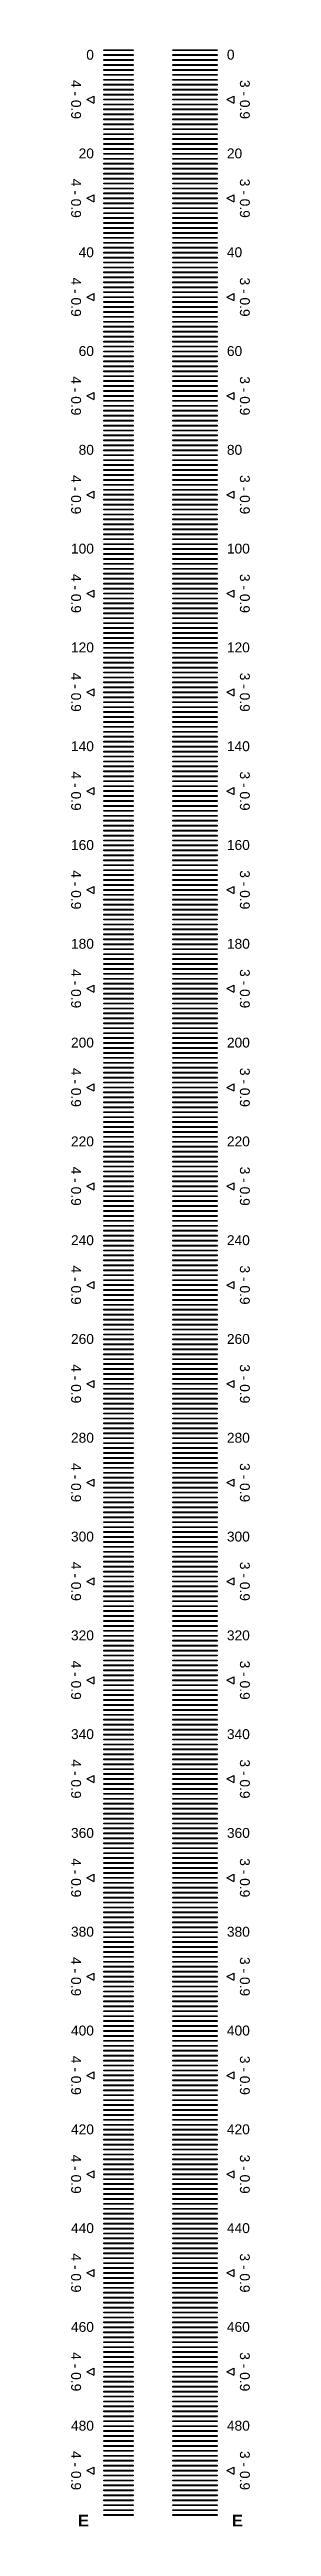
# Model space of a CAD drawing. Extents: x -24531 to 102469, y 86631 to 213631.
# Drawn here: x 53749 to 53930, y 147574 to 150081 of the extents above; entities that cross this region are included whole.
import ezdxf

# ---------------------------------------------------------------- set-up
doc = ezdxf.new("R2010")
doc.units = 13
doc.layers.add('CL - Label-1', color=120, linetype='Continuous')
doc.layers.add('CL - Label-2', color=132, linetype='Continuous')
doc.layers.add('CL - Sub-Micro', color=7, linetype='Continuous', true_color=0x47d1ff)
doc.styles.get("Standard").update_dxf_attribs({"font": 'arial.ttf'})

msp = doc.modelspace()

# ---------------------------------------------------------------- texts
at = {"layer": 'CL - Label-1', "insert": (53772.1, 150080.9), "char_height": 10, "attachment_point": 7, "rotation": 180}
msp.add_mtext_dynamic_manual_height_columns('0', width=21.565, gutter_width=12.5, heights=[8.55], dxfattribs=at)
at = {"layer": 'CL - Label-1'}
for s, width, heights, insert, char_height, attachment_point in [('0', 21.565, [8.55], (53907.1, 150080.9), 10, 1), ('20', 21.565, [8.55], (53772.1, 149980.9), 10, 3), ('20', 21.565, [8.55], (53907.1, 149980.9), 10, 1), ('40', 21.565, [8.55], (53772.1, 149880.9), 10, 3), ('40', 21.565, [8.55], (53907.1, 149880.9), 10, 1), ('60', 21.565, [8.55], (53772.1, 149780.9), 10, 3), ('60', 21.565, [8.55], (53907.1, 149780.9), 10, 1), ('80', 21.565, [8.55], (53772.1, 149680.9), 10, 3), ('80', 21.565, [8.55], (53907.1, 149680.9), 10, 1), ('100', 21.565, [8.55], (53772.1, 149580.9), 10, 3), ('100', 21.565, [8.55], (53907.1, 149580.9), 10, 1), ('120', 21.565, [8.55], (53772.1, 149480.9), 10, 3), ('120', 21.565, [8.55], (53907.1, 149480.9), 10, 1), ('140', 21.565, [8.55], (53772.1, 149380.9), 10, 3), ('140', 21.565, [8.55], (53907.1, 149380.9), 10, 1), ('160', 21.565, [8.55], (53772.1, 149280.9), 10, 3), ('160', 21.565, [8.55], (53907.1, 149280.9), 10, 1), ('180', 21.565, [8.55], (53772.1, 149180.9), 10, 3), ('180', 21.565, [8.55], (53907.1, 149180.9), 10, 1), ('200', 21.565, [8.55], (53772.1, 149080.9), 10, 3), ('200', 21.565, [8.55], (53907.1, 149080.9), 10, 1), ('220', 21.565, [8.55], (53772.1, 148980.9), 10, 3), ('220', 21.565, [8.55], (53907.1, 148980.9), 10, 1), ('240', 21.565, [8.55], (53772.1, 148880.9), 10, 3), ('240', 21.565, [8.55], (53907.1, 148880.9), 10, 1), ('260', 21.565, [8.55], (53772.1, 148780.9), 10, 3), ('260', 21.565, [8.55], (53907.1, 148780.9), 10, 1), ('280', 21.565, [8.55], (53772.1, 148680.9), 10, 3), ('280', 21.565, [8.55], (53907.1, 148680.9), 10, 1), ('300', 21.565, [8.55], (53772.1, 148580.9), 10, 3), ('300', 21.565, [8.55], (53907.1, 148580.9), 10, 1), ('320', 21.565, [8.55], (53772.1, 148480.9), 10, 3), ('320', 21.565, [8.55], (53907.1, 148480.9), 10, 1), ('340', 21.565, [8.55], (53772.1, 148380.9), 10, 3), ('340', 21.565, [8.55], (53907.1, 148380.9), 10, 1), ('360', 21.565, [8.55], (53772.1, 148280.9), 10, 3), ('360', 21.565, [8.55], (53907.1, 148280.9), 10, 1), ('380', 21.565, [8.55], (53772.1, 148180.9), 10, 3), ('380', 21.565, [8.55], (53907.1, 148180.9), 10, 1), ('400', 21.565, [8.55], (53772.1, 148080.9), 10, 3), ('400', 21.565, [8.55], (53907.1, 148080.9), 10, 1), ('420', 21.565, [8.55], (53772.1, 147980.9), 10, 3), ('420', 21.565, [8.55], (53907.1, 147980.9), 10, 1), ('440', 21.565, [8.55], (53772.1, 147880.9), 10, 3), ('440', 21.565, [8.55], (53907.1, 147880.9), 10, 1), ('460', 21.565, [8.55], (53772.1, 147780.9), 10, 3), ('460', 21.565, [8.55], (53907.1, 147780.9), 10, 1), ('480', 21.565, [8.55], (53772.1, 147680.9), 10, 3), ('480', 21.565, [8.55], (53907.1, 147680.9), 10, 1), ('{\\fArial|b1|i0|c0|p34;E}', 33.318, [8.18], (53767.1, 147585.9), 12, 3), ('{\\fArial|b1|i0|c0|p34;E}', 33.318, [8.18], (53912.1, 147585.9), 12, 1)]:
    msp.add_mtext_dynamic_manual_height_columns(s, width=width, gutter_width=12.5, heights=heights, dxfattribs=dict(at, insert=insert, char_height=char_height, attachment_point=attachment_point))
at = {"layer": 'CL - Label-2', "char_height": 10, "rotation": 270}
for s, insert, attachment_point in [('4 - 0.9', (53759, 150030.5), 2), ('3 - 0.9', (53920.2, 150030.5), 8), ('4 - 0.9', (53759, 149930.5), 2), ('3 - 0.9', (53920.2, 149930.5), 8), ('4 - 0.9', (53759, 149830.5), 2), ('3 - 0.9', (53920.2, 149830.5), 8), ('4 - 0.9', (53759, 149730.5), 2), ('3 - 0.9', (53920.2, 149730.5), 8), ('4 - 0.9', (53759, 149630.5), 2), ('3 - 0.9', (53920.2, 149630.5), 8), ('4 - 0.9', (53759, 149530.5), 2), ('3 - 0.9', (53920.2, 149530.5), 8), ('4 - 0.9', (53759, 149430.5), 2), ('3 - 0.9', (53920.2, 149430.5), 8), ('4 - 0.9', (53759, 149330.5), 2), ('3 - 0.9', (53920.2, 149330.5), 8), ('4 - 0.9', (53759, 149230.5), 2), ('3 - 0.9', (53920.2, 149230.5), 8), ('4 - 0.9', (53759, 149130.5), 2), ('3 - 0.9', (53920.2, 149130.5), 8), ('4 - 0.9', (53759, 149030.5), 2), ('3 - 0.9', (53920.2, 149030.5), 8), ('4 - 0.9', (53759, 148930.5), 2), ('3 - 0.9', (53920.2, 148930.5), 8), ('4 - 0.9', (53759, 148830.5), 2), ('3 - 0.9', (53920.2, 148830.5), 8), ('4 - 0.9', (53759, 148730.5), 2), ('3 - 0.9', (53920.2, 148730.5), 8), ('4 - 0.9', (53759, 148630.5), 2), ('3 - 0.9', (53920.2, 148630.5), 8), ('4 - 0.9', (53759, 148530.5), 2), ('3 - 0.9', (53920.2, 148530.5), 8), ('4 - 0.9', (53759, 148430.5), 2), ('3 - 0.9', (53920.2, 148430.5), 8), ('4 - 0.9', (53759, 148330.5), 2), ('3 - 0.9', (53920.2, 148330.5), 8), ('4 - 0.9', (53759, 148230.5), 2), ('3 - 0.9', (53920.2, 148230.5), 8), ('4 - 0.9', (53759, 148130.5), 2), ('3 - 0.9', (53920.2, 148130.5), 8), ('4 - 0.9', (53759, 148030.5), 2), ('3 - 0.9', (53920.2, 148030.5), 8), ('4 - 0.9', (53759, 147930.5), 2), ('3 - 0.9', (53920.2, 147930.5), 8), ('4 - 0.9', (53759, 147830.5), 2), ('3 - 0.9', (53920.2, 147830.5), 8), ('4 - 0.9', (53759, 147730.5), 2), ('3 - 0.9', (53920.2, 147730.5), 8), ('4 - 0.9', (53759, 147630.5), 2), ('3 - 0.9', (53920.2, 147630.5), 8)]:
    msp.add_mtext_dynamic_manual_height_columns(s, width=52.304, gutter_width=12.5, heights=[18.1], dxfattribs=dict(at, insert=insert, attachment_point=attachment_point))

# ---------------------------------------------------------------- linework, layer by layer
at = {"layer": 'CL - Label-2'}
for p, q in [((53765, 150030.5), (53772.1, 150034)), ((53765, 150030.5), (53772.1, 150026.9)), ((53772.1, 150034), (53772.1, 150026.9)), ((53907.1, 150030.5), (53914.2, 150034)), ((53907.1, 150030.5), (53914.2, 150026.9)), ((53914.2, 150034), (53914.2, 150026.9)), ((53765, 149930.5), (53772.1, 149934)), ((53765, 149930.5), (53772.1, 149926.9)), ((53772.1, 149934), (53772.1, 149926.9)), ((53907.1, 149930.5), (53914.2, 149934)), ((53907.1, 149930.5), (53914.2, 149926.9)), ((53914.2, 149934), (53914.2, 149926.9)), ((53765, 149830.5), (53772.1, 149834)), ((53765, 149830.5), (53772.1, 149826.9)), ((53772.1, 149834), (53772.1, 149826.9)), ((53907.1, 149830.5), (53914.2, 149834)), ((53907.1, 149830.5), (53914.2, 149826.9)), ((53914.2, 149834), (53914.2, 149826.9)), ((53765, 149730.5), (53772.1, 149734)), ((53765, 149730.5), (53772.1, 149726.9)), ((53772.1, 149734), (53772.1, 149726.9)), ((53907.1, 149730.5), (53914.2, 149734)), ((53907.1, 149730.5), (53914.2, 149726.9)), ((53914.2, 149734), (53914.2, 149726.9)), ((53765, 149630.5), (53772.1, 149634)), ((53765, 149630.5), (53772.1, 149626.9)), ((53772.1, 149634), (53772.1, 149626.9)), ((53907.1, 149630.5), (53914.2, 149634)), ((53907.1, 149630.5), (53914.2, 149626.9)), ((53914.2, 149634), (53914.2, 149626.9)), ((53765, 149530.5), (53772.1, 149534)), ((53765, 149530.5), (53772.1, 149526.9)), ((53772.1, 149534), (53772.1, 149526.9)), ((53907.1, 149530.5), (53914.2, 149534)), ((53907.1, 149530.5), (53914.2, 149526.9)), ((53914.2, 149534), (53914.2, 149526.9)), ((53765, 149430.5), (53772.1, 149434)), ((53765, 149430.5), (53772.1, 149426.9)), ((53772.1, 149434), (53772.1, 149426.9)), ((53907.1, 149430.5), (53914.2, 149434)), ((53907.1, 149430.5), (53914.2, 149426.9)), ((53914.2, 149434), (53914.2, 149426.9)), ((53765, 149330.5), (53772.1, 149334)), ((53765, 149330.5), (53772.1, 149326.9)), ((53772.1, 149334), (53772.1, 149326.9)), ((53907.1, 149330.5), (53914.2, 149334)), ((53907.1, 149330.5), (53914.2, 149326.9)), ((53914.2, 149334), (53914.2, 149326.9)), ((53765, 149230.5), (53772.1, 149234)), ((53765, 149230.5), (53772.1, 149226.9)), ((53772.1, 149234), (53772.1, 149226.9)), ((53907.1, 149230.5), (53914.2, 149234)), ((53907.1, 149230.5), (53914.2, 149226.9)), ((53914.2, 149234), (53914.2, 149226.9)), ((53765, 149130.5), (53772.1, 149134)), ((53765, 149130.5), (53772.1, 149126.9)), ((53772.1, 149134), (53772.1, 149126.9)), ((53907.1, 149130.5), (53914.2, 149134)), ((53907.1, 149130.5), (53914.2, 149126.9)), ((53914.2, 149134), (53914.2, 149126.9)), ((53765, 149030.5), (53772.1, 149034)), ((53765, 149030.5), (53772.1, 149026.9)), ((53772.1, 149034), (53772.1, 149026.9)), ((53907.1, 149030.5), (53914.2, 149034)), ((53907.1, 149030.5), (53914.2, 149026.9)), ((53914.2, 149034), (53914.2, 149026.9)), ((53765, 148930.5), (53772.1, 148934)), ((53765, 148930.5), (53772.1, 148926.9)), ((53772.1, 148934), (53772.1, 148926.9)), ((53907.1, 148930.5), (53914.2, 148934)), ((53907.1, 148930.5), (53914.2, 148926.9)), ((53914.2, 148934), (53914.2, 148926.9)), ((53765, 148830.5), (53772.1, 148834)), ((53765, 148830.5), (53772.1, 148826.9)), ((53772.1, 148834), (53772.1, 148826.9)), ((53907.1, 148830.5), (53914.2, 148834)), ((53907.1, 148830.5), (53914.2, 148826.9)), ((53914.2, 148834), (53914.2, 148826.9)), ((53765, 148730.5), (53772.1, 148734)), ((53765, 148730.5), (53772.1, 148726.9)), ((53772.1, 148734), (53772.1, 148726.9)), ((53907.1, 148730.5), (53914.2, 148734)), ((53907.1, 148730.5), (53914.2, 148726.9)), ((53914.2, 148734), (53914.2, 148726.9)), ((53765, 148630.5), (53772.1, 148634)), ((53765, 148630.5), (53772.1, 148626.9)), ((53772.1, 148634), (53772.1, 148626.9)), ((53907.1, 148630.5), (53914.2, 148634)), ((53907.1, 148630.5), (53914.2, 148626.9)), ((53914.2, 148634), (53914.2, 148626.9)), ((53765, 148530.5), (53772.1, 148534)), ((53765, 148530.5), (53772.1, 148526.9)), ((53772.1, 148534), (53772.1, 148526.9)), ((53907.1, 148530.5), (53914.2, 148534)), ((53907.1, 148530.5), (53914.2, 148526.9)), ((53914.2, 148534), (53914.2, 148526.9)), ((53765, 148430.5), (53772.1, 148434)), ((53765, 148430.5), (53772.1, 148426.9)), ((53772.1, 148434), (53772.1, 148426.9)), ((53907.1, 148430.5), (53914.2, 148434)), ((53907.1, 148430.5), (53914.2, 148426.9)), ((53914.2, 148434), (53914.2, 148426.9)), ((53765, 148330.5), (53772.1, 148334)), ((53765, 148330.5), (53772.1, 148326.9)), ((53772.1, 148334), (53772.1, 148326.9)), ((53907.1, 148330.5), (53914.2, 148334)), ((53907.1, 148330.5), (53914.2, 148326.9)), ((53914.2, 148334), (53914.2, 148326.9)), ((53765, 148230.5), (53772.1, 148234)), ((53765, 148230.5), (53772.1, 148226.9)), ((53772.1, 148234), (53772.1, 148226.9)), ((53907.1, 148230.5), (53914.2, 148234)), ((53907.1, 148230.5), (53914.2, 148226.9)), ((53914.2, 148234), (53914.2, 148226.9)), ((53765, 148130.5), (53772.1, 148134)), ((53765, 148130.5), (53772.1, 148126.9)), ((53772.1, 148134), (53772.1, 148126.9)), ((53907.1, 148130.5), (53914.2, 148134)), ((53907.1, 148130.5), (53914.2, 148126.9)), ((53914.2, 148134), (53914.2, 148126.9)), ((53765, 148030.5), (53772.1, 148034)), ((53765, 148030.5), (53772.1, 148026.9)), ((53772.1, 148034), (53772.1, 148026.9)), ((53907.1, 148030.5), (53914.2, 148034)), ((53907.1, 148030.5), (53914.2, 148026.9)), ((53914.2, 148034), (53914.2, 148026.9)), ((53765, 147930.5), (53772.1, 147934)), ((53765, 147930.5), (53772.1, 147926.9)), ((53772.1, 147934), (53772.1, 147926.9)), ((53907.1, 147930.5), (53914.2, 147934)), ((53907.1, 147930.5), (53914.2, 147926.9)), ((53914.2, 147934), (53914.2, 147926.9)), ((53765, 147830.5), (53772.1, 147834)), ((53765, 147830.5), (53772.1, 147826.9)), ((53772.1, 147834), (53772.1, 147826.9)), ((53907.1, 147830.5), (53914.2, 147834)), ((53907.1, 147830.5), (53914.2, 147826.9)), ((53914.2, 147834), (53914.2, 147826.9)), ((53765, 147730.5), (53772.1, 147734)), ((53765, 147730.5), (53772.1, 147726.9)), ((53772.1, 147734), (53772.1, 147726.9)), ((53907.1, 147730.5), (53914.2, 147734)), ((53907.1, 147730.5), (53914.2, 147726.9)), ((53914.2, 147734), (53914.2, 147726.9)), ((53765, 147630.5), (53772.1, 147634)), ((53765, 147630.5), (53772.1, 147626.9)), ((53772.1, 147634), (53772.1, 147626.9)), ((53907.1, 147630.5), (53914.2, 147634)), ((53907.1, 147630.5), (53914.2, 147626.9)), ((53914.2, 147634), (53914.2, 147626.9))]:
    msp.add_line(p, q, dxfattribs=at)
at = {"layer": 'CL - Sub-Micro'}
for p, q in [((53782.1, 150080), (53782.1, 150080.9)), ((53782.1, 150080.9), (53812.1, 150080.9)), ((53812.1, 150080), (53782.1, 150080)), ((53812.1, 150080.9), (53812.1, 150080)), ((53852.1, 150080), (53852.1, 150080.9)), ((53852.1, 150080.9), (53897.1, 150080.9)), ((53897.1, 150080), (53852.1, 150080)), ((53897.1, 150080.9), (53897.1, 150080)), ((53782.1, 150075), (53782.1, 150075.9)), ((53782.1, 150075.9), (53812.1, 150075.9)), ((53812.1, 150075), (53782.1, 150075)), ((53782.1, 150070), (53782.1, 150070.9)), ((53782.1, 150070.9), (53812.1, 150070.9)), ((53812.1, 150070), (53782.1, 150070)), ((53782.1, 150065), (53782.1, 150065.9)), ((53782.1, 150065.9), (53812.1, 150065.9)), ((53812.1, 150065), (53782.1, 150065)), ((53782.1, 150060), (53782.1, 150060.9)), ((53782.1, 150060.9), (53812.1, 150060.9)), ((53812.1, 150060), (53782.1, 150060)), ((53782.1, 150055), (53782.1, 150055.9)), ((53782.1, 150055.9), (53812.1, 150055.9)), ((53812.1, 150055), (53782.1, 150055)), ((53812.1, 150075.9), (53812.1, 150075)), ((53812.1, 150070.9), (53812.1, 150070)), ((53812.1, 150065.9), (53812.1, 150065)), ((53812.1, 150060.9), (53812.1, 150060)), ((53812.1, 150055.9), (53812.1, 150055)), ((53852.1, 150075), (53852.1, 150075.9)), ((53852.1, 150075.9), (53897.1, 150075.9)), ((53897.1, 150075), (53852.1, 150075)), ((53852.1, 150070), (53852.1, 150070.9)), ((53852.1, 150070.9), (53897.1, 150070.9)), ((53897.1, 150070), (53852.1, 150070)), ((53852.1, 150065), (53852.1, 150065.9)), ((53852.1, 150065.9), (53897.1, 150065.9)), ((53897.1, 150065), (53852.1, 150065)), ((53852.1, 150060), (53852.1, 150060.9)), ((53852.1, 150060.9), (53897.1, 150060.9)), ((53897.1, 150060), (53852.1, 150060)), ((53852.1, 150055), (53852.1, 150055.9)), ((53852.1, 150055.9), (53897.1, 150055.9)), ((53897.1, 150055), (53852.1, 150055)), ((53897.1, 150075.9), (53897.1, 150075)), ((53897.1, 150070.9), (53897.1, 150070)), ((53897.1, 150065.9), (53897.1, 150065)), ((53897.1, 150060.9), (53897.1, 150060)), ((53897.1, 150055.9), (53897.1, 150055)), ((53782.1, 150050), (53782.1, 150050.9)), ((53782.1, 150050.9), (53812.1, 150050.9)), ((53812.1, 150050), (53782.1, 150050)), ((53782.1, 150045), (53782.1, 150045.9)), ((53782.1, 150045.9), (53812.1, 150045.9)), ((53812.1, 150045), (53782.1, 150045)), ((53782.1, 150040), (53782.1, 150040.9)), ((53782.1, 150040.9), (53812.1, 150040.9)), ((53812.1, 150040), (53782.1, 150040)), ((53782.1, 150035), (53782.1, 150035.9)), ((53782.1, 150035.9), (53812.1, 150035.9)), ((53812.1, 150035), (53782.1, 150035)), ((53782.1, 150030), (53782.1, 150030.9)), ((53782.1, 150030.9), (53812.1, 150030.9)), ((53812.1, 150030), (53782.1, 150030)), ((53812.1, 150050.9), (53812.1, 150050)), ((53812.1, 150045.9), (53812.1, 150045)), ((53812.1, 150040.9), (53812.1, 150040)), ((53812.1, 150035.9), (53812.1, 150035)), ((53812.1, 150030.9), (53812.1, 150030)), ((53852.1, 150050), (53852.1, 150050.9)), ((53852.1, 150050.9), (53897.1, 150050.9)), ((53897.1, 150050), (53852.1, 150050)), ((53852.1, 150045), (53852.1, 150045.9)), ((53852.1, 150045.9), (53897.1, 150045.9)), ((53897.1, 150045), (53852.1, 150045)), ((53852.1, 150040), (53852.1, 150040.9)), ((53852.1, 150040.9), (53897.1, 150040.9)), ((53897.1, 150040), (53852.1, 150040)), ((53852.1, 150035), (53852.1, 150035.9)), ((53852.1, 150035.9), (53897.1, 150035.9)), ((53897.1, 150035), (53852.1, 150035)), ((53852.1, 150030), (53852.1, 150030.9)), ((53852.1, 150030.9), (53897.1, 150030.9)), ((53897.1, 150030), (53852.1, 150030)), ((53897.1, 150050.9), (53897.1, 150050)), ((53897.1, 150045.9), (53897.1, 150045)), ((53897.1, 150040.9), (53897.1, 150040)), ((53897.1, 150035.9), (53897.1, 150035)), ((53897.1, 150030.9), (53897.1, 150030)), ((53782.1, 150025), (53782.1, 150025.9)), ((53782.1, 150025.9), (53812.1, 150025.9)), ((53812.1, 150025), (53782.1, 150025)), ((53782.1, 150020), (53782.1, 150020.9)), ((53782.1, 150020.9), (53812.1, 150020.9)), ((53812.1, 150020), (53782.1, 150020)), ((53782.1, 150015), (53782.1, 150015.9)), ((53782.1, 150015.9), (53812.1, 150015.9)), ((53812.1, 150015), (53782.1, 150015)), ((53782.1, 150010), (53782.1, 150010.9)), ((53782.1, 150010.9), (53812.1, 150010.9)), ((53812.1, 150010), (53782.1, 150010)), ((53782.1, 150005), (53782.1, 150005.9)), ((53782.1, 150005.9), (53812.1, 150005.9)), ((53812.1, 150005), (53782.1, 150005)), ((53812.1, 150025.9), (53812.1, 150025)), ((53812.1, 150020.9), (53812.1, 150020)), ((53812.1, 150015.9), (53812.1, 150015)), ((53812.1, 150010.9), (53812.1, 150010)), ((53812.1, 150005.9), (53812.1, 150005)), ((53852.1, 150025), (53852.1, 150025.9)), ((53852.1, 150025.9), (53897.1, 150025.9)), ((53897.1, 150025), (53852.1, 150025)), ((53852.1, 150020), (53852.1, 150020.9)), ((53852.1, 150020.9), (53897.1, 150020.9)), ((53897.1, 150020), (53852.1, 150020)), ((53852.1, 150015), (53852.1, 150015.9)), ((53852.1, 150015.9), (53897.1, 150015.9)), ((53897.1, 150015), (53852.1, 150015)), ((53852.1, 150010), (53852.1, 150010.9)), ((53852.1, 150010.9), (53897.1, 150010.9)), ((53897.1, 150010), (53852.1, 150010)), ((53852.1, 150005), (53852.1, 150005.9)), ((53852.1, 150005.9), (53897.1, 150005.9)), ((53897.1, 150005), (53852.1, 150005)), ((53897.1, 150025.9), (53897.1, 150025)), ((53897.1, 150020.9), (53897.1, 150020)), ((53897.1, 150015.9), (53897.1, 150015)), ((53897.1, 150010.9), (53897.1, 150010)), ((53897.1, 150005.9), (53897.1, 150005)), ((53782.1, 150000), (53782.1, 150000.9)), ((53782.1, 150000.9), (53812.1, 150000.9)), ((53812.1, 150000), (53782.1, 150000)), ((53782.1, 149995), (53782.1, 149995.9)), ((53782.1, 149995.9), (53812.1, 149995.9)), ((53812.1, 149995), (53782.1, 149995)), ((53782.1, 149990), (53782.1, 149990.9)), ((53782.1, 149990.9), (53812.1, 149990.9)), ((53812.1, 149990), (53782.1, 149990)), ((53782.1, 149985), (53782.1, 149985.9)), ((53782.1, 149985.9), (53812.1, 149985.9)), ((53812.1, 149985), (53782.1, 149985)), ((53782.1, 149980), (53782.1, 149980.9)), ((53782.1, 149980.9), (53812.1, 149980.9)), ((53812.1, 149980), (53782.1, 149980)), ((53812.1, 150000.9), (53812.1, 150000)), ((53812.1, 149995.9), (53812.1, 149995)), ((53812.1, 149990.9), (53812.1, 149990)), ((53812.1, 149985.9), (53812.1, 149985)), ((53812.1, 149980.9), (53812.1, 149980)), ((53852.1, 150000), (53852.1, 150000.9)), ((53852.1, 150000.9), (53897.1, 150000.9)), ((53897.1, 150000), (53852.1, 150000)), ((53852.1, 149995), (53852.1, 149995.9)), ((53852.1, 149995.9), (53897.1, 149995.9)), ((53897.1, 149995), (53852.1, 149995)), ((53852.1, 149990), (53852.1, 149990.9)), ((53852.1, 149990.9), (53897.1, 149990.9)), ((53897.1, 149990), (53852.1, 149990)), ((53852.1, 149985), (53852.1, 149985.9)), ((53852.1, 149985.9), (53897.1, 149985.9)), ((53897.1, 149985), (53852.1, 149985)), ((53852.1, 149980), (53852.1, 149980.9)), ((53852.1, 149980.9), (53897.1, 149980.9)), ((53897.1, 149980), (53852.1, 149980)), ((53897.1, 150000.9), (53897.1, 150000)), ((53897.1, 149995.9), (53897.1, 149995)), ((53897.1, 149990.9), (53897.1, 149990)), ((53897.1, 149985.9), (53897.1, 149985)), ((53897.1, 149980.9), (53897.1, 149980)), ((53782.1, 149975), (53782.1, 149975.9)), ((53782.1, 149975.9), (53812.1, 149975.9)), ((53812.1, 149975), (53782.1, 149975)), ((53782.1, 149970), (53782.1, 149970.9)), ((53782.1, 149970.9), (53812.1, 149970.9)), ((53812.1, 149970), (53782.1, 149970)), ((53782.1, 149965), (53782.1, 149965.9)), ((53782.1, 149965.9), (53812.1, 149965.9)), ((53812.1, 149965), (53782.1, 149965)), ((53782.1, 149960), (53782.1, 149960.9)), ((53782.1, 149960.9), (53812.1, 149960.9)), ((53812.1, 149960), (53782.1, 149960)), ((53782.1, 149955), (53782.1, 149955.9)), ((53782.1, 149955.9), (53812.1, 149955.9)), ((53812.1, 149955), (53782.1, 149955)), ((53812.1, 149975.9), (53812.1, 149975)), ((53812.1, 149970.9), (53812.1, 149970)), ((53812.1, 149965.9), (53812.1, 149965)), ((53812.1, 149960.9), (53812.1, 149960)), ((53812.1, 149955.9), (53812.1, 149955)), ((53852.1, 149975), (53852.1, 149975.9)), ((53852.1, 149975.9), (53897.1, 149975.9)), ((53897.1, 149975), (53852.1, 149975)), ((53852.1, 149970), (53852.1, 149970.9)), ((53852.1, 149970.9), (53897.1, 149970.9)), ((53897.1, 149970), (53852.1, 149970)), ((53852.1, 149965), (53852.1, 149965.9)), ((53852.1, 149965.9), (53897.1, 149965.9)), ((53897.1, 149965), (53852.1, 149965)), ((53852.1, 149960), (53852.1, 149960.9)), ((53852.1, 149960.9), (53897.1, 149960.9)), ((53897.1, 149960), (53852.1, 149960)), ((53852.1, 149955), (53852.1, 149955.9)), ((53852.1, 149955.9), (53897.1, 149955.9)), ((53897.1, 149955), (53852.1, 149955)), ((53897.1, 149975.9), (53897.1, 149975)), ((53897.1, 149970.9), (53897.1, 149970)), ((53897.1, 149965.9), (53897.1, 149965)), ((53897.1, 149960.9), (53897.1, 149960)), ((53897.1, 149955.9), (53897.1, 149955)), ((53782.1, 149950), (53782.1, 149950.9)), ((53782.1, 149950.9), (53812.1, 149950.9)), ((53812.1, 149950), (53782.1, 149950)), ((53782.1, 149945), (53782.1, 149945.9)), ((53782.1, 149945.9), (53812.1, 149945.9)), ((53812.1, 149945), (53782.1, 149945)), ((53782.1, 149940), (53782.1, 149940.9)), ((53782.1, 149940.9), (53812.1, 149940.9)), ((53812.1, 149940), (53782.1, 149940)), ((53782.1, 149935), (53782.1, 149935.9)), ((53782.1, 149935.9), (53812.1, 149935.9)), ((53812.1, 149935), (53782.1, 149935)), ((53782.1, 149930), (53782.1, 149930.9)), ((53782.1, 149930.9), (53812.1, 149930.9)), ((53812.1, 149930), (53782.1, 149930)), ((53812.1, 149950.9), (53812.1, 149950)), ((53812.1, 149945.9), (53812.1, 149945)), ((53812.1, 149940.9), (53812.1, 149940)), ((53812.1, 149935.9), (53812.1, 149935)), ((53812.1, 149930.9), (53812.1, 149930)), ((53852.1, 149950), (53852.1, 149950.9)), ((53852.1, 149950.9), (53897.1, 149950.9)), ((53897.1, 149950), (53852.1, 149950)), ((53852.1, 149945), (53852.1, 149945.9)), ((53852.1, 149945.9), (53897.1, 149945.9)), ((53897.1, 149945), (53852.1, 149945)), ((53852.1, 149940), (53852.1, 149940.9)), ((53852.1, 149940.9), (53897.1, 149940.9)), ((53897.1, 149940), (53852.1, 149940)), ((53852.1, 149935), (53852.1, 149935.9)), ((53852.1, 149935.9), (53897.1, 149935.9)), ((53897.1, 149935), (53852.1, 149935)), ((53852.1, 149930), (53852.1, 149930.9)), ((53852.1, 149930.9), (53897.1, 149930.9)), ((53897.1, 149930), (53852.1, 149930)), ((53897.1, 149950.9), (53897.1, 149950)), ((53897.1, 149945.9), (53897.1, 149945)), ((53897.1, 149940.9), (53897.1, 149940)), ((53897.1, 149935.9), (53897.1, 149935)), ((53897.1, 149930.9), (53897.1, 149930)), ((53782.1, 149925), (53782.1, 149925.9)), ((53782.1, 149925.9), (53812.1, 149925.9)), ((53812.1, 149925), (53782.1, 149925)), ((53782.1, 149920), (53782.1, 149920.9)), ((53782.1, 149920.9), (53812.1, 149920.9)), ((53812.1, 149920), (53782.1, 149920)), ((53782.1, 149915), (53782.1, 149915.9)), ((53782.1, 149915.9), (53812.1, 149915.9)), ((53812.1, 149915), (53782.1, 149915)), ((53782.1, 149910), (53782.1, 149910.9)), ((53782.1, 149910.9), (53812.1, 149910.9)), ((53812.1, 149910), (53782.1, 149910)), ((53782.1, 149905), (53782.1, 149905.9)), ((53782.1, 149905.9), (53812.1, 149905.9)), ((53812.1, 149905), (53782.1, 149905)), ((53812.1, 149925.9), (53812.1, 149925)), ((53812.1, 149920.9), (53812.1, 149920)), ((53812.1, 149915.9), (53812.1, 149915)), ((53812.1, 149910.9), (53812.1, 149910)), ((53812.1, 149905.9), (53812.1, 149905)), ((53852.1, 149925), (53852.1, 149925.9)), ((53852.1, 149925.9), (53897.1, 149925.9)), ((53897.1, 149925), (53852.1, 149925)), ((53852.1, 149920), (53852.1, 149920.9)), ((53852.1, 149920.9), (53897.1, 149920.9)), ((53897.1, 149920), (53852.1, 149920)), ((53852.1, 149915), (53852.1, 149915.9)), ((53852.1, 149915.9), (53897.1, 149915.9)), ((53897.1, 149915), (53852.1, 149915)), ((53852.1, 149910), (53852.1, 149910.9)), ((53852.1, 149910.9), (53897.1, 149910.9)), ((53897.1, 149910), (53852.1, 149910)), ((53852.1, 149905), (53852.1, 149905.9)), ((53852.1, 149905.9), (53897.1, 149905.9)), ((53897.1, 149905), (53852.1, 149905)), ((53897.1, 149925.9), (53897.1, 149925)), ((53897.1, 149920.9), (53897.1, 149920)), ((53897.1, 149915.9), (53897.1, 149915)), ((53897.1, 149910.9), (53897.1, 149910)), ((53897.1, 149905.9), (53897.1, 149905)), ((53782.1, 149900), (53782.1, 149900.9)), ((53782.1, 149900.9), (53812.1, 149900.9)), ((53812.1, 149900), (53782.1, 149900)), ((53782.1, 149895), (53782.1, 149895.9)), ((53782.1, 149895.9), (53812.1, 149895.9)), ((53812.1, 149895), (53782.1, 149895)), ((53782.1, 149890), (53782.1, 149890.9)), ((53782.1, 149890.9), (53812.1, 149890.9)), ((53812.1, 149890), (53782.1, 149890)), ((53782.1, 149885), (53782.1, 149885.9)), ((53782.1, 149885.9), (53812.1, 149885.9)), ((53812.1, 149885), (53782.1, 149885)), ((53782.1, 149880), (53782.1, 149880.9)), ((53782.1, 149880.9), (53812.1, 149880.9)), ((53812.1, 149880), (53782.1, 149880)), ((53812.1, 149900.9), (53812.1, 149900)), ((53812.1, 149895.9), (53812.1, 149895)), ((53812.1, 149890.9), (53812.1, 149890)), ((53812.1, 149885.9), (53812.1, 149885)), ((53812.1, 149880.9), (53812.1, 149880)), ((53852.1, 149900), (53852.1, 149900.9)), ((53852.1, 149900.9), (53897.1, 149900.9)), ((53897.1, 149900), (53852.1, 149900)), ((53852.1, 149895), (53852.1, 149895.9)), ((53852.1, 149895.9), (53897.1, 149895.9)), ((53897.1, 149895), (53852.1, 149895)), ((53852.1, 149890), (53852.1, 149890.9)), ((53852.1, 149890.9), (53897.1, 149890.9)), ((53897.1, 149890), (53852.1, 149890)), ((53852.1, 149885), (53852.1, 149885.9)), ((53852.1, 149885.9), (53897.1, 149885.9)), ((53897.1, 149885), (53852.1, 149885)), ((53852.1, 149880), (53852.1, 149880.9)), ((53852.1, 149880.9), (53897.1, 149880.9)), ((53897.1, 149880), (53852.1, 149880)), ((53897.1, 149900.9), (53897.1, 149900)), ((53897.1, 149895.9), (53897.1, 149895)), ((53897.1, 149890.9), (53897.1, 149890)), ((53897.1, 149885.9), (53897.1, 149885)), ((53897.1, 149880.9), (53897.1, 149880)), ((53782.1, 149875), (53782.1, 149875.9)), ((53782.1, 149875.9), (53812.1, 149875.9)), ((53812.1, 149875), (53782.1, 149875)), ((53782.1, 149870), (53782.1, 149870.9)), ((53782.1, 149870.9), (53812.1, 149870.9)), ((53812.1, 149870), (53782.1, 149870)), ((53782.1, 149865), (53782.1, 149865.9)), ((53782.1, 149865.9), (53812.1, 149865.9)), ((53812.1, 149865), (53782.1, 149865)), ((53782.1, 149860), (53782.1, 149860.9)), ((53782.1, 149860.9), (53812.1, 149860.9)), ((53812.1, 149860), (53782.1, 149860)), ((53782.1, 149855), (53782.1, 149855.9)), ((53782.1, 149855.9), (53812.1, 149855.9)), ((53812.1, 149855), (53782.1, 149855)), ((53812.1, 149875.9), (53812.1, 149875)), ((53812.1, 149870.9), (53812.1, 149870)), ((53812.1, 149865.9), (53812.1, 149865)), ((53812.1, 149860.9), (53812.1, 149860)), ((53812.1, 149855.9), (53812.1, 149855)), ((53852.1, 149875), (53852.1, 149875.9)), ((53852.1, 149875.9), (53897.1, 149875.9)), ((53897.1, 149875), (53852.1, 149875)), ((53852.1, 149870), (53852.1, 149870.9)), ((53852.1, 149870.9), (53897.1, 149870.9)), ((53897.1, 149870), (53852.1, 149870)), ((53852.1, 149865), (53852.1, 149865.9)), ((53852.1, 149865.9), (53897.1, 149865.9)), ((53897.1, 149865), (53852.1, 149865)), ((53852.1, 149860), (53852.1, 149860.9)), ((53852.1, 149860.9), (53897.1, 149860.9)), ((53897.1, 149860), (53852.1, 149860)), ((53852.1, 149855), (53852.1, 149855.9)), ((53852.1, 149855.9), (53897.1, 149855.9)), ((53897.1, 149855), (53852.1, 149855)), ((53897.1, 149875.9), (53897.1, 149875)), ((53897.1, 149870.9), (53897.1, 149870)), ((53897.1, 149865.9), (53897.1, 149865)), ((53897.1, 149860.9), (53897.1, 149860)), ((53897.1, 149855.9), (53897.1, 149855)), ((53782.1, 149850), (53782.1, 149850.9)), ((53782.1, 149850.9), (53812.1, 149850.9)), ((53812.1, 149850), (53782.1, 149850)), ((53782.1, 149845), (53782.1, 149845.9)), ((53782.1, 149845.9), (53812.1, 149845.9)), ((53812.1, 149845), (53782.1, 149845)), ((53782.1, 149840), (53782.1, 149840.9)), ((53782.1, 149840.9), (53812.1, 149840.9)), ((53812.1, 149840), (53782.1, 149840)), ((53782.1, 149835), (53782.1, 149835.9)), ((53782.1, 149835.9), (53812.1, 149835.9)), ((53812.1, 149835), (53782.1, 149835)), ((53782.1, 149830), (53782.1, 149830.9)), ((53782.1, 149830.9), (53812.1, 149830.9)), ((53812.1, 149830), (53782.1, 149830)), ((53812.1, 149850.9), (53812.1, 149850)), ((53812.1, 149845.9), (53812.1, 149845)), ((53812.1, 149840.9), (53812.1, 149840)), ((53812.1, 149835.9), (53812.1, 149835)), ((53812.1, 149830.9), (53812.1, 149830)), ((53852.1, 149850), (53852.1, 149850.9)), ((53852.1, 149850.9), (53897.1, 149850.9)), ((53897.1, 149850), (53852.1, 149850)), ((53852.1, 149845), (53852.1, 149845.9)), ((53852.1, 149845.9), (53897.1, 149845.9)), ((53897.1, 149845), (53852.1, 149845)), ((53852.1, 149840), (53852.1, 149840.9)), ((53852.1, 149840.9), (53897.1, 149840.9)), ((53897.1, 149840), (53852.1, 149840)), ((53852.1, 149835), (53852.1, 149835.9)), ((53852.1, 149835.9), (53897.1, 149835.9)), ((53897.1, 149835), (53852.1, 149835)), ((53852.1, 149830), (53852.1, 149830.9)), ((53852.1, 149830.9), (53897.1, 149830.9)), ((53897.1, 149830), (53852.1, 149830)), ((53897.1, 149850.9), (53897.1, 149850)), ((53897.1, 149845.9), (53897.1, 149845)), ((53897.1, 149840.9), (53897.1, 149840)), ((53897.1, 149835.9), (53897.1, 149835)), ((53897.1, 149830.9), (53897.1, 149830)), ((53782.1, 149825), (53782.1, 149825.9)), ((53782.1, 149825.9), (53812.1, 149825.9)), ((53812.1, 149825), (53782.1, 149825)), ((53782.1, 149820), (53782.1, 149820.9)), ((53782.1, 149820.9), (53812.1, 149820.9)), ((53812.1, 149820), (53782.1, 149820)), ((53782.1, 149815), (53782.1, 149815.9)), ((53782.1, 149815.9), (53812.1, 149815.9)), ((53812.1, 149815), (53782.1, 149815)), ((53782.1, 149810), (53782.1, 149810.9)), ((53782.1, 149810.9), (53812.1, 149810.9)), ((53812.1, 149810), (53782.1, 149810)), ((53782.1, 149805), (53782.1, 149805.9)), ((53782.1, 149805.9), (53812.1, 149805.9)), ((53812.1, 149805), (53782.1, 149805)), ((53812.1, 149825.9), (53812.1, 149825)), ((53812.1, 149820.9), (53812.1, 149820)), ((53812.1, 149815.9), (53812.1, 149815)), ((53812.1, 149810.9), (53812.1, 149810)), ((53812.1, 149805.9), (53812.1, 149805)), ((53852.1, 149825), (53852.1, 149825.9)), ((53852.1, 149825.9), (53897.1, 149825.9)), ((53897.1, 149825), (53852.1, 149825)), ((53852.1, 149820), (53852.1, 149820.9)), ((53852.1, 149820.9), (53897.1, 149820.9)), ((53897.1, 149820), (53852.1, 149820)), ((53852.1, 149815), (53852.1, 149815.9)), ((53852.1, 149815.9), (53897.1, 149815.9)), ((53897.1, 149815), (53852.1, 149815)), ((53852.1, 149810), (53852.1, 149810.9)), ((53852.1, 149810.9), (53897.1, 149810.9)), ((53897.1, 149810), (53852.1, 149810)), ((53852.1, 149805), (53852.1, 149805.9)), ((53852.1, 149805.9), (53897.1, 149805.9)), ((53897.1, 149805), (53852.1, 149805)), ((53897.1, 149825.9), (53897.1, 149825)), ((53897.1, 149820.9), (53897.1, 149820)), ((53897.1, 149815.9), (53897.1, 149815)), ((53897.1, 149810.9), (53897.1, 149810)), ((53897.1, 149805.9), (53897.1, 149805)), ((53782.1, 149800), (53782.1, 149800.9)), ((53782.1, 149800.9), (53812.1, 149800.9)), ((53812.1, 149800), (53782.1, 149800)), ((53782.1, 149795), (53782.1, 149795.9)), ((53782.1, 149795.9), (53812.1, 149795.9)), ((53812.1, 149795), (53782.1, 149795)), ((53782.1, 149790), (53782.1, 149790.9)), ((53782.1, 149790.9), (53812.1, 149790.9)), ((53812.1, 149790), (53782.1, 149790)), ((53782.1, 149785), (53782.1, 149785.9)), ((53782.1, 149785.9), (53812.1, 149785.9)), ((53812.1, 149785), (53782.1, 149785)), ((53782.1, 149780), (53782.1, 149780.9)), ((53782.1, 149780.9), (53812.1, 149780.9)), ((53812.1, 149780), (53782.1, 149780)), ((53812.1, 149800.9), (53812.1, 149800)), ((53812.1, 149795.9), (53812.1, 149795)), ((53812.1, 149790.9), (53812.1, 149790)), ((53812.1, 149785.9), (53812.1, 149785)), ((53812.1, 149780.9), (53812.1, 149780)), ((53852.1, 149800), (53852.1, 149800.9)), ((53852.1, 149800.9), (53897.1, 149800.9)), ((53897.1, 149800), (53852.1, 149800)), ((53852.1, 149795), (53852.1, 149795.9)), ((53852.1, 149795.9), (53897.1, 149795.9)), ((53897.1, 149795), (53852.1, 149795)), ((53852.1, 149790), (53852.1, 149790.9)), ((53852.1, 149790.9), (53897.1, 149790.9)), ((53897.1, 149790), (53852.1, 149790)), ((53852.1, 149785), (53852.1, 149785.9)), ((53852.1, 149785.9), (53897.1, 149785.9)), ((53897.1, 149785), (53852.1, 149785)), ((53852.1, 149780), (53852.1, 149780.9)), ((53852.1, 149780.9), (53897.1, 149780.9)), ((53897.1, 149780), (53852.1, 149780)), ((53897.1, 149800.9), (53897.1, 149800)), ((53897.1, 149795.9), (53897.1, 149795)), ((53897.1, 149790.9), (53897.1, 149790)), ((53897.1, 149785.9), (53897.1, 149785)), ((53897.1, 149780.9), (53897.1, 149780)), ((53782.1, 149775), (53782.1, 149775.9)), ((53782.1, 149775.9), (53812.1, 149775.9)), ((53812.1, 149775), (53782.1, 149775)), ((53782.1, 149770), (53782.1, 149770.9)), ((53782.1, 149770.9), (53812.1, 149770.9)), ((53812.1, 149770), (53782.1, 149770)), ((53782.1, 149765), (53782.1, 149765.9)), ((53782.1, 149765.9), (53812.1, 149765.9)), ((53812.1, 149765), (53782.1, 149765)), ((53782.1, 149760), (53782.1, 149760.9)), ((53782.1, 149760.9), (53812.1, 149760.9)), ((53812.1, 149760), (53782.1, 149760)), ((53782.1, 149755), (53782.1, 149755.9)), ((53782.1, 149755.9), (53812.1, 149755.9)), ((53812.1, 149755), (53782.1, 149755)), ((53812.1, 149775.9), (53812.1, 149775)), ((53812.1, 149770.9), (53812.1, 149770)), ((53812.1, 149765.9), (53812.1, 149765)), ((53812.1, 149760.9), (53812.1, 149760)), ((53812.1, 149755.9), (53812.1, 149755)), ((53852.1, 149775), (53852.1, 149775.9)), ((53852.1, 149775.9), (53897.1, 149775.9)), ((53897.1, 149775), (53852.1, 149775)), ((53852.1, 149770), (53852.1, 149770.9)), ((53852.1, 149770.9), (53897.1, 149770.9)), ((53897.1, 149770), (53852.1, 149770)), ((53852.1, 149765), (53852.1, 149765.9)), ((53852.1, 149765.9), (53897.1, 149765.9)), ((53897.1, 149765), (53852.1, 149765)), ((53852.1, 149760), (53852.1, 149760.9)), ((53852.1, 149760.9), (53897.1, 149760.9)), ((53897.1, 149760), (53852.1, 149760)), ((53852.1, 149755), (53852.1, 149755.9)), ((53852.1, 149755.9), (53897.1, 149755.9)), ((53897.1, 149755), (53852.1, 149755)), ((53897.1, 149775.9), (53897.1, 149775)), ((53897.1, 149770.9), (53897.1, 149770)), ((53897.1, 149765.9), (53897.1, 149765)), ((53897.1, 149760.9), (53897.1, 149760)), ((53897.1, 149755.9), (53897.1, 149755)), ((53782.1, 149750), (53782.1, 149750.9)), ((53782.1, 149750.9), (53812.1, 149750.9)), ((53812.1, 149750), (53782.1, 149750)), ((53782.1, 149745), (53782.1, 149745.9)), ((53782.1, 149745.9), (53812.1, 149745.9)), ((53812.1, 149745), (53782.1, 149745)), ((53782.1, 149740), (53782.1, 149740.9)), ((53782.1, 149740.9), (53812.1, 149740.9)), ((53812.1, 149740), (53782.1, 149740)), ((53782.1, 149735), (53782.1, 149735.9)), ((53782.1, 149735.9), (53812.1, 149735.9)), ((53812.1, 149735), (53782.1, 149735)), ((53782.1, 149730), (53782.1, 149730.9)), ((53782.1, 149730.9), (53812.1, 149730.9)), ((53812.1, 149730), (53782.1, 149730)), ((53812.1, 149750.9), (53812.1, 149750)), ((53812.1, 149745.9), (53812.1, 149745)), ((53812.1, 149740.9), (53812.1, 149740)), ((53812.1, 149735.9), (53812.1, 149735)), ((53812.1, 149730.9), (53812.1, 149730)), ((53852.1, 149750), (53852.1, 149750.9)), ((53852.1, 149750.9), (53897.1, 149750.9)), ((53897.1, 149750), (53852.1, 149750)), ((53852.1, 149745), (53852.1, 149745.9)), ((53852.1, 149745.9), (53897.1, 149745.9)), ((53897.1, 149745), (53852.1, 149745)), ((53852.1, 149740), (53852.1, 149740.9)), ((53852.1, 149740.9), (53897.1, 149740.9)), ((53897.1, 149740), (53852.1, 149740)), ((53852.1, 149735), (53852.1, 149735.9)), ((53852.1, 149735.9), (53897.1, 149735.9)), ((53897.1, 149735), (53852.1, 149735)), ((53852.1, 149730), (53852.1, 149730.9)), ((53852.1, 149730.9), (53897.1, 149730.9)), ((53897.1, 149730), (53852.1, 149730)), ((53897.1, 149750.9), (53897.1, 149750)), ((53897.1, 149745.9), (53897.1, 149745)), ((53897.1, 149740.9), (53897.1, 149740)), ((53897.1, 149735.9), (53897.1, 149735)), ((53897.1, 149730.9), (53897.1, 149730)), ((53782.1, 149725), (53782.1, 149725.9)), ((53782.1, 149725.9), (53812.1, 149725.9)), ((53812.1, 149725), (53782.1, 149725)), ((53782.1, 149720), (53782.1, 149720.9)), ((53782.1, 149720.9), (53812.1, 149720.9)), ((53812.1, 149720), (53782.1, 149720)), ((53782.1, 149715), (53782.1, 149715.9)), ((53782.1, 149715.9), (53812.1, 149715.9)), ((53812.1, 149715), (53782.1, 149715)), ((53782.1, 149710), (53782.1, 149710.9)), ((53782.1, 149710.9), (53812.1, 149710.9)), ((53812.1, 149710), (53782.1, 149710)), ((53782.1, 149705), (53782.1, 149705.9)), ((53782.1, 149705.9), (53812.1, 149705.9)), ((53812.1, 149705), (53782.1, 149705)), ((53812.1, 149725.9), (53812.1, 149725)), ((53812.1, 149720.9), (53812.1, 149720)), ((53812.1, 149715.9), (53812.1, 149715)), ((53812.1, 149710.9), (53812.1, 149710)), ((53812.1, 149705.9), (53812.1, 149705)), ((53852.1, 149725), (53852.1, 149725.9)), ((53852.1, 149725.9), (53897.1, 149725.9)), ((53897.1, 149725), (53852.1, 149725)), ((53852.1, 149720), (53852.1, 149720.9)), ((53852.1, 149720.9), (53897.1, 149720.9)), ((53897.1, 149720), (53852.1, 149720)), ((53852.1, 149715), (53852.1, 149715.9)), ((53852.1, 149715.9), (53897.1, 149715.9)), ((53897.1, 149715), (53852.1, 149715)), ((53852.1, 149710), (53852.1, 149710.9)), ((53852.1, 149710.9), (53897.1, 149710.9)), ((53897.1, 149710), (53852.1, 149710)), ((53852.1, 149705), (53852.1, 149705.9)), ((53852.1, 149705.9), (53897.1, 149705.9)), ((53897.1, 149705), (53852.1, 149705)), ((53897.1, 149725.9), (53897.1, 149725)), ((53897.1, 149720.9), (53897.1, 149720)), ((53897.1, 149715.9), (53897.1, 149715)), ((53897.1, 149710.9), (53897.1, 149710)), ((53897.1, 149705.9), (53897.1, 149705)), ((53782.1, 149700), (53782.1, 149700.9)), ((53782.1, 149700.9), (53812.1, 149700.9)), ((53812.1, 149700), (53782.1, 149700)), ((53782.1, 149695), (53782.1, 149695.9)), ((53782.1, 149695.9), (53812.1, 149695.9)), ((53812.1, 149695), (53782.1, 149695)), ((53782.1, 149690), (53782.1, 149690.9)), ((53782.1, 149690.9), (53812.1, 149690.9)), ((53812.1, 149690), (53782.1, 149690)), ((53782.1, 149685), (53782.1, 149685.9)), ((53782.1, 149685.9), (53812.1, 149685.9)), ((53812.1, 149685), (53782.1, 149685)), ((53782.1, 149680), (53782.1, 149680.9)), ((53782.1, 149680.9), (53812.1, 149680.9)), ((53812.1, 149680), (53782.1, 149680)), ((53812.1, 149700.9), (53812.1, 149700)), ((53812.1, 149695.9), (53812.1, 149695)), ((53812.1, 149690.9), (53812.1, 149690)), ((53812.1, 149685.9), (53812.1, 149685)), ((53812.1, 149680.9), (53812.1, 149680)), ((53852.1, 149700), (53852.1, 149700.9)), ((53852.1, 149700.9), (53897.1, 149700.9)), ((53897.1, 149700), (53852.1, 149700)), ((53852.1, 149695), (53852.1, 149695.9)), ((53852.1, 149695.9), (53897.1, 149695.9)), ((53897.1, 149695), (53852.1, 149695)), ((53852.1, 149690), (53852.1, 149690.9)), ((53852.1, 149690.9), (53897.1, 149690.9)), ((53897.1, 149690), (53852.1, 149690)), ((53852.1, 149685), (53852.1, 149685.9)), ((53852.1, 149685.9), (53897.1, 149685.9)), ((53897.1, 149685), (53852.1, 149685)), ((53852.1, 149680), (53852.1, 149680.9)), ((53852.1, 149680.9), (53897.1, 149680.9)), ((53897.1, 149680), (53852.1, 149680)), ((53897.1, 149700.9), (53897.1, 149700)), ((53897.1, 149695.9), (53897.1, 149695)), ((53897.1, 149690.9), (53897.1, 149690)), ((53897.1, 149685.9), (53897.1, 149685)), ((53897.1, 149680.9), (53897.1, 149680)), ((53782.1, 149675), (53782.1, 149675.9)), ((53782.1, 149675.9), (53812.1, 149675.9)), ((53812.1, 149675), (53782.1, 149675)), ((53782.1, 149670), (53782.1, 149670.9)), ((53782.1, 149670.9), (53812.1, 149670.9)), ((53812.1, 149670), (53782.1, 149670)), ((53782.1, 149665), (53782.1, 149665.9)), ((53782.1, 149665.9), (53812.1, 149665.9)), ((53812.1, 149665), (53782.1, 149665)), ((53782.1, 149660), (53782.1, 149660.9)), ((53782.1, 149660.9), (53812.1, 149660.9)), ((53812.1, 149660), (53782.1, 149660)), ((53782.1, 149655), (53782.1, 149655.9)), ((53782.1, 149655.9), (53812.1, 149655.9)), ((53812.1, 149655), (53782.1, 149655)), ((53812.1, 149675.9), (53812.1, 149675)), ((53812.1, 149670.9), (53812.1, 149670)), ((53812.1, 149665.9), (53812.1, 149665)), ((53812.1, 149660.9), (53812.1, 149660)), ((53812.1, 149655.9), (53812.1, 149655)), ((53852.1, 149675), (53852.1, 149675.9)), ((53852.1, 149675.9), (53897.1, 149675.9)), ((53897.1, 149675), (53852.1, 149675)), ((53852.1, 149670), (53852.1, 149670.9)), ((53852.1, 149670.9), (53897.1, 149670.9)), ((53897.1, 149670), (53852.1, 149670)), ((53852.1, 149665), (53852.1, 149665.9)), ((53852.1, 149665.9), (53897.1, 149665.9)), ((53897.1, 149665), (53852.1, 149665)), ((53852.1, 149660), (53852.1, 149660.9)), ((53852.1, 149660.9), (53897.1, 149660.9)), ((53897.1, 149660), (53852.1, 149660)), ((53852.1, 149655), (53852.1, 149655.9)), ((53852.1, 149655.9), (53897.1, 149655.9)), ((53897.1, 149655), (53852.1, 149655)), ((53897.1, 149675.9), (53897.1, 149675)), ((53897.1, 149670.9), (53897.1, 149670)), ((53897.1, 149665.9), (53897.1, 149665)), ((53897.1, 149660.9), (53897.1, 149660)), ((53897.1, 149655.9), (53897.1, 149655)), ((53782.1, 149650), (53782.1, 149650.9)), ((53782.1, 149650.9), (53812.1, 149650.9)), ((53812.1, 149650), (53782.1, 149650)), ((53782.1, 149645), (53782.1, 149645.9)), ((53782.1, 149645.9), (53812.1, 149645.9)), ((53812.1, 149645), (53782.1, 149645)), ((53782.1, 149640), (53782.1, 149640.9)), ((53782.1, 149640.9), (53812.1, 149640.9)), ((53812.1, 149640), (53782.1, 149640)), ((53782.1, 149635), (53782.1, 149635.9)), ((53782.1, 149635.9), (53812.1, 149635.9)), ((53812.1, 149635), (53782.1, 149635)), ((53782.1, 149630), (53782.1, 149630.9)), ((53782.1, 149630.9), (53812.1, 149630.9)), ((53812.1, 149630), (53782.1, 149630)), ((53812.1, 149650.9), (53812.1, 149650)), ((53812.1, 149645.9), (53812.1, 149645)), ((53812.1, 149640.9), (53812.1, 149640)), ((53812.1, 149635.9), (53812.1, 149635)), ((53812.1, 149630.9), (53812.1, 149630)), ((53852.1, 149650), (53852.1, 149650.9)), ((53852.1, 149650.9), (53897.1, 149650.9)), ((53897.1, 149650), (53852.1, 149650)), ((53852.1, 149645), (53852.1, 149645.9)), ((53852.1, 149645.9), (53897.1, 149645.9)), ((53897.1, 149645), (53852.1, 149645)), ((53852.1, 149640), (53852.1, 149640.9)), ((53852.1, 149640.9), (53897.1, 149640.9)), ((53897.1, 149640), (53852.1, 149640)), ((53852.1, 149635), (53852.1, 149635.9)), ((53852.1, 149635.9), (53897.1, 149635.9)), ((53897.1, 149635), (53852.1, 149635)), ((53852.1, 149630), (53852.1, 149630.9)), ((53852.1, 149630.9), (53897.1, 149630.9)), ((53897.1, 149630), (53852.1, 149630)), ((53897.1, 149650.9), (53897.1, 149650)), ((53897.1, 149645.9), (53897.1, 149645)), ((53897.1, 149640.9), (53897.1, 149640)), ((53897.1, 149635.9), (53897.1, 149635)), ((53897.1, 149630.9), (53897.1, 149630)), ((53782.1, 149625), (53782.1, 149625.9)), ((53782.1, 149625.9), (53812.1, 149625.9)), ((53812.1, 149625), (53782.1, 149625)), ((53782.1, 149620), (53782.1, 149620.9)), ((53782.1, 149620.9), (53812.1, 149620.9)), ((53812.1, 149620), (53782.1, 149620)), ((53782.1, 149615), (53782.1, 149615.9)), ((53782.1, 149615.9), (53812.1, 149615.9)), ((53812.1, 149615), (53782.1, 149615)), ((53782.1, 149610), (53782.1, 149610.9)), ((53782.1, 149610.9), (53812.1, 149610.9)), ((53812.1, 149610), (53782.1, 149610)), ((53782.1, 149605), (53782.1, 149605.9)), ((53782.1, 149605.9), (53812.1, 149605.9)), ((53812.1, 149605), (53782.1, 149605)), ((53812.1, 149625.9), (53812.1, 149625)), ((53812.1, 149620.9), (53812.1, 149620)), ((53812.1, 149615.9), (53812.1, 149615)), ((53812.1, 149610.9), (53812.1, 149610)), ((53812.1, 149605.9), (53812.1, 149605)), ((53852.1, 149625), (53852.1, 149625.9)), ((53852.1, 149625.9), (53897.1, 149625.9)), ((53897.1, 149625), (53852.1, 149625)), ((53852.1, 149620), (53852.1, 149620.9)), ((53852.1, 149620.9), (53897.1, 149620.9)), ((53897.1, 149620), (53852.1, 149620)), ((53852.1, 149615), (53852.1, 149615.9)), ((53852.1, 149615.9), (53897.1, 149615.9)), ((53897.1, 149615), (53852.1, 149615)), ((53852.1, 149610), (53852.1, 149610.9)), ((53852.1, 149610.9), (53897.1, 149610.9)), ((53897.1, 149610), (53852.1, 149610)), ((53852.1, 149605), (53852.1, 149605.9)), ((53852.1, 149605.9), (53897.1, 149605.9)), ((53897.1, 149605), (53852.1, 149605)), ((53897.1, 149625.9), (53897.1, 149625)), ((53897.1, 149620.9), (53897.1, 149620)), ((53897.1, 149615.9), (53897.1, 149615)), ((53897.1, 149610.9), (53897.1, 149610)), ((53897.1, 149605.9), (53897.1, 149605)), ((53782.1, 149600), (53782.1, 149600.9)), ((53782.1, 149600.9), (53812.1, 149600.9)), ((53812.1, 149600), (53782.1, 149600)), ((53782.1, 149595), (53782.1, 149595.9)), ((53782.1, 149595.9), (53812.1, 149595.9)), ((53812.1, 149595), (53782.1, 149595)), ((53782.1, 149590), (53782.1, 149590.9)), ((53782.1, 149590.9), (53812.1, 149590.9)), ((53812.1, 149590), (53782.1, 149590)), ((53782.1, 149585), (53782.1, 149585.9)), ((53782.1, 149585.9), (53812.1, 149585.9)), ((53812.1, 149585), (53782.1, 149585)), ((53782.1, 149580), (53782.1, 149580.9)), ((53782.1, 149580.9), (53812.1, 149580.9)), ((53812.1, 149580), (53782.1, 149580)), ((53812.1, 149600.9), (53812.1, 149600)), ((53812.1, 149595.9), (53812.1, 149595)), ((53812.1, 149590.9), (53812.1, 149590)), ((53812.1, 149585.9), (53812.1, 149585)), ((53812.1, 149580.9), (53812.1, 149580)), ((53852.1, 149600), (53852.1, 149600.9)), ((53852.1, 149600.9), (53897.1, 149600.9)), ((53897.1, 149600), (53852.1, 149600)), ((53852.1, 149595), (53852.1, 149595.9)), ((53852.1, 149595.9), (53897.1, 149595.9)), ((53897.1, 149595), (53852.1, 149595)), ((53852.1, 149590), (53852.1, 149590.9)), ((53852.1, 149590.9), (53897.1, 149590.9)), ((53897.1, 149590), (53852.1, 149590)), ((53852.1, 149585), (53852.1, 149585.9)), ((53852.1, 149585.9), (53897.1, 149585.9)), ((53897.1, 149585), (53852.1, 149585)), ((53852.1, 149580), (53852.1, 149580.9)), ((53852.1, 149580.9), (53897.1, 149580.9)), ((53897.1, 149580), (53852.1, 149580)), ((53897.1, 149600.9), (53897.1, 149600)), ((53897.1, 149595.9), (53897.1, 149595)), ((53897.1, 149590.9), (53897.1, 149590)), ((53897.1, 149585.9), (53897.1, 149585)), ((53897.1, 149580.9), (53897.1, 149580)), ((53782.1, 149575), (53782.1, 149575.9)), ((53782.1, 149575.9), (53812.1, 149575.9)), ((53812.1, 149575), (53782.1, 149575)), ((53782.1, 149570), (53782.1, 149570.9)), ((53782.1, 149570.9), (53812.1, 149570.9)), ((53812.1, 149570), (53782.1, 149570)), ((53782.1, 149565), (53782.1, 149565.9)), ((53782.1, 149565.9), (53812.1, 149565.9)), ((53812.1, 149565), (53782.1, 149565)), ((53782.1, 149560), (53782.1, 149560.9)), ((53782.1, 149560.9), (53812.1, 149560.9)), ((53812.1, 149560), (53782.1, 149560)), ((53782.1, 149555), (53782.1, 149555.9)), ((53782.1, 149555.9), (53812.1, 149555.9)), ((53812.1, 149555), (53782.1, 149555)), ((53812.1, 149575.9), (53812.1, 149575)), ((53812.1, 149570.9), (53812.1, 149570)), ((53812.1, 149565.9), (53812.1, 149565)), ((53812.1, 149560.9), (53812.1, 149560)), ((53812.1, 149555.9), (53812.1, 149555)), ((53852.1, 149575), (53852.1, 149575.9)), ((53852.1, 149575.9), (53897.1, 149575.9)), ((53897.1, 149575), (53852.1, 149575)), ((53852.1, 149570), (53852.1, 149570.9)), ((53852.1, 149570.9), (53897.1, 149570.9)), ((53897.1, 149570), (53852.1, 149570)), ((53852.1, 149565), (53852.1, 149565.9)), ((53852.1, 149565.9), (53897.1, 149565.9)), ((53897.1, 149565), (53852.1, 149565)), ((53852.1, 149560), (53852.1, 149560.9)), ((53852.1, 149560.9), (53897.1, 149560.9)), ((53897.1, 149560), (53852.1, 149560)), ((53852.1, 149555), (53852.1, 149555.9)), ((53852.1, 149555.9), (53897.1, 149555.9)), ((53897.1, 149555), (53852.1, 149555)), ((53897.1, 149575.9), (53897.1, 149575)), ((53897.1, 149570.9), (53897.1, 149570)), ((53897.1, 149565.9), (53897.1, 149565)), ((53897.1, 149560.9), (53897.1, 149560)), ((53897.1, 149555.9), (53897.1, 149555)), ((53782.1, 149550), (53782.1, 149550.9)), ((53782.1, 149550.9), (53812.1, 149550.9)), ((53812.1, 149550), (53782.1, 149550)), ((53782.1, 149545), (53782.1, 149545.9)), ((53782.1, 149545.9), (53812.1, 149545.9)), ((53812.1, 149545), (53782.1, 149545)), ((53782.1, 149540), (53782.1, 149540.9)), ((53782.1, 149540.9), (53812.1, 149540.9)), ((53812.1, 149540), (53782.1, 149540)), ((53782.1, 149535), (53782.1, 149535.9)), ((53782.1, 149535.9), (53812.1, 149535.9)), ((53812.1, 149535), (53782.1, 149535)), ((53782.1, 149530), (53782.1, 149530.9)), ((53782.1, 149530.9), (53812.1, 149530.9)), ((53812.1, 149530), (53782.1, 149530)), ((53812.1, 149550.9), (53812.1, 149550)), ((53812.1, 149545.9), (53812.1, 149545)), ((53812.1, 149540.9), (53812.1, 149540)), ((53812.1, 149535.9), (53812.1, 149535)), ((53812.1, 149530.9), (53812.1, 149530)), ((53852.1, 149550), (53852.1, 149550.9)), ((53852.1, 149550.9), (53897.1, 149550.9)), ((53897.1, 149550), (53852.1, 149550)), ((53852.1, 149545), (53852.1, 149545.9)), ((53852.1, 149545.9), (53897.1, 149545.9)), ((53897.1, 149545), (53852.1, 149545)), ((53852.1, 149540), (53852.1, 149540.9)), ((53852.1, 149540.9), (53897.1, 149540.9)), ((53897.1, 149540), (53852.1, 149540)), ((53852.1, 149535), (53852.1, 149535.9)), ((53852.1, 149535.9), (53897.1, 149535.9)), ((53897.1, 149535), (53852.1, 149535)), ((53852.1, 149530), (53852.1, 149530.9)), ((53852.1, 149530.9), (53897.1, 149530.9)), ((53897.1, 149530), (53852.1, 149530)), ((53897.1, 149550.9), (53897.1, 149550)), ((53897.1, 149545.9), (53897.1, 149545)), ((53897.1, 149540.9), (53897.1, 149540)), ((53897.1, 149535.9), (53897.1, 149535)), ((53897.1, 149530.9), (53897.1, 149530)), ((53782.1, 149525), (53782.1, 149525.9)), ((53782.1, 149525.9), (53812.1, 149525.9)), ((53812.1, 149525), (53782.1, 149525)), ((53782.1, 149520), (53782.1, 149520.9)), ((53782.1, 149520.9), (53812.1, 149520.9)), ((53812.1, 149520), (53782.1, 149520)), ((53782.1, 149515), (53782.1, 149515.9)), ((53782.1, 149515.9), (53812.1, 149515.9)), ((53812.1, 149515), (53782.1, 149515)), ((53782.1, 149510), (53782.1, 149510.9)), ((53782.1, 149510.9), (53812.1, 149510.9)), ((53812.1, 149510), (53782.1, 149510)), ((53782.1, 149505), (53782.1, 149505.9)), ((53782.1, 149505.9), (53812.1, 149505.9)), ((53812.1, 149505), (53782.1, 149505)), ((53812.1, 149525.9), (53812.1, 149525)), ((53812.1, 149520.9), (53812.1, 149520)), ((53812.1, 149515.9), (53812.1, 149515)), ((53812.1, 149510.9), (53812.1, 149510)), ((53812.1, 149505.9), (53812.1, 149505)), ((53852.1, 149525), (53852.1, 149525.9)), ((53852.1, 149525.9), (53897.1, 149525.9)), ((53897.1, 149525), (53852.1, 149525)), ((53852.1, 149520), (53852.1, 149520.9)), ((53852.1, 149520.9), (53897.1, 149520.9)), ((53897.1, 149520), (53852.1, 149520)), ((53852.1, 149515), (53852.1, 149515.9)), ((53852.1, 149515.9), (53897.1, 149515.9)), ((53897.1, 149515), (53852.1, 149515)), ((53852.1, 149510), (53852.1, 149510.9)), ((53852.1, 149510.9), (53897.1, 149510.9)), ((53897.1, 149510), (53852.1, 149510)), ((53852.1, 149505), (53852.1, 149505.9)), ((53852.1, 149505.9), (53897.1, 149505.9)), ((53897.1, 149505), (53852.1, 149505)), ((53897.1, 149525.9), (53897.1, 149525)), ((53897.1, 149520.9), (53897.1, 149520)), ((53897.1, 149515.9), (53897.1, 149515)), ((53897.1, 149510.9), (53897.1, 149510)), ((53897.1, 149505.9), (53897.1, 149505)), ((53782.1, 149500), (53782.1, 149500.9)), ((53782.1, 149500.9), (53812.1, 149500.9)), ((53812.1, 149500), (53782.1, 149500)), ((53782.1, 149495), (53782.1, 149495.9)), ((53782.1, 149495.9), (53812.1, 149495.9)), ((53812.1, 149495), (53782.1, 149495)), ((53782.1, 149490), (53782.1, 149490.9)), ((53782.1, 149490.9), (53812.1, 149490.9)), ((53812.1, 149490), (53782.1, 149490)), ((53782.1, 149485), (53782.1, 149485.9)), ((53782.1, 149485.9), (53812.1, 149485.9)), ((53812.1, 149485), (53782.1, 149485)), ((53782.1, 149480), (53782.1, 149480.9)), ((53782.1, 149480.9), (53812.1, 149480.9)), ((53812.1, 149480), (53782.1, 149480)), ((53812.1, 149500.9), (53812.1, 149500)), ((53812.1, 149495.9), (53812.1, 149495)), ((53812.1, 149490.9), (53812.1, 149490)), ((53812.1, 149485.9), (53812.1, 149485)), ((53812.1, 149480.9), (53812.1, 149480)), ((53852.1, 149500), (53852.1, 149500.9)), ((53852.1, 149500.9), (53897.1, 149500.9)), ((53897.1, 149500), (53852.1, 149500)), ((53852.1, 149495), (53852.1, 149495.9)), ((53852.1, 149495.9), (53897.1, 149495.9)), ((53897.1, 149495), (53852.1, 149495)), ((53852.1, 149490), (53852.1, 149490.9)), ((53852.1, 149490.9), (53897.1, 149490.9)), ((53897.1, 149490), (53852.1, 149490)), ((53852.1, 149485), (53852.1, 149485.9)), ((53852.1, 149485.9), (53897.1, 149485.9)), ((53897.1, 149485), (53852.1, 149485)), ((53852.1, 149480), (53852.1, 149480.9)), ((53852.1, 149480.9), (53897.1, 149480.9)), ((53897.1, 149480), (53852.1, 149480)), ((53897.1, 149500.9), (53897.1, 149500)), ((53897.1, 149495.9), (53897.1, 149495)), ((53897.1, 149490.9), (53897.1, 149490)), ((53897.1, 149485.9), (53897.1, 149485)), ((53897.1, 149480.9), (53897.1, 149480)), ((53782.1, 149475), (53782.1, 149475.9)), ((53782.1, 149475.9), (53812.1, 149475.9)), ((53812.1, 149475), (53782.1, 149475)), ((53782.1, 149470), (53782.1, 149470.9)), ((53782.1, 149470.9), (53812.1, 149470.9)), ((53812.1, 149470), (53782.1, 149470)), ((53782.1, 149465), (53782.1, 149465.9)), ((53782.1, 149465.9), (53812.1, 149465.9)), ((53812.1, 149465), (53782.1, 149465)), ((53782.1, 149460), (53782.1, 149460.9)), ((53782.1, 149460.9), (53812.1, 149460.9)), ((53812.1, 149460), (53782.1, 149460)), ((53782.1, 149455), (53782.1, 149455.9)), ((53782.1, 149455.9), (53812.1, 149455.9)), ((53812.1, 149455), (53782.1, 149455)), ((53812.1, 149475.9), (53812.1, 149475)), ((53812.1, 149470.9), (53812.1, 149470)), ((53812.1, 149465.9), (53812.1, 149465)), ((53812.1, 149460.9), (53812.1, 149460)), ((53812.1, 149455.9), (53812.1, 149455)), ((53852.1, 149475), (53852.1, 149475.9)), ((53852.1, 149475.9), (53897.1, 149475.9)), ((53897.1, 149475), (53852.1, 149475)), ((53852.1, 149470), (53852.1, 149470.9)), ((53852.1, 149470.9), (53897.1, 149470.9)), ((53897.1, 149470), (53852.1, 149470)), ((53852.1, 149465), (53852.1, 149465.9)), ((53852.1, 149465.9), (53897.1, 149465.9)), ((53897.1, 149465), (53852.1, 149465)), ((53852.1, 149460), (53852.1, 149460.9)), ((53852.1, 149460.9), (53897.1, 149460.9)), ((53897.1, 149460), (53852.1, 149460)), ((53852.1, 149455), (53852.1, 149455.9)), ((53852.1, 149455.9), (53897.1, 149455.9)), ((53897.1, 149455), (53852.1, 149455)), ((53897.1, 149475.9), (53897.1, 149475)), ((53897.1, 149470.9), (53897.1, 149470)), ((53897.1, 149465.9), (53897.1, 149465)), ((53897.1, 149460.9), (53897.1, 149460)), ((53897.1, 149455.9), (53897.1, 149455)), ((53782.1, 149450), (53782.1, 149450.9)), ((53782.1, 149450.9), (53812.1, 149450.9)), ((53812.1, 149450), (53782.1, 149450)), ((53782.1, 149445), (53782.1, 149445.9)), ((53782.1, 149445.9), (53812.1, 149445.9)), ((53812.1, 149445), (53782.1, 149445)), ((53782.1, 149440), (53782.1, 149440.9)), ((53782.1, 149440.9), (53812.1, 149440.9)), ((53812.1, 149440), (53782.1, 149440)), ((53782.1, 149435), (53782.1, 149435.9)), ((53782.1, 149435.9), (53812.1, 149435.9)), ((53812.1, 149435), (53782.1, 149435)), ((53782.1, 149430), (53782.1, 149430.9)), ((53782.1, 149430.9), (53812.1, 149430.9)), ((53812.1, 149430), (53782.1, 149430)), ((53812.1, 149450.9), (53812.1, 149450)), ((53812.1, 149445.9), (53812.1, 149445)), ((53812.1, 149440.9), (53812.1, 149440)), ((53812.1, 149435.9), (53812.1, 149435)), ((53812.1, 149430.9), (53812.1, 149430)), ((53852.1, 149450), (53852.1, 149450.9)), ((53852.1, 149450.9), (53897.1, 149450.9)), ((53897.1, 149450), (53852.1, 149450)), ((53852.1, 149445), (53852.1, 149445.9)), ((53852.1, 149445.9), (53897.1, 149445.9)), ((53897.1, 149445), (53852.1, 149445)), ((53852.1, 149440), (53852.1, 149440.9)), ((53852.1, 149440.9), (53897.1, 149440.9)), ((53897.1, 149440), (53852.1, 149440)), ((53852.1, 149435), (53852.1, 149435.9)), ((53852.1, 149435.9), (53897.1, 149435.9)), ((53897.1, 149435), (53852.1, 149435)), ((53852.1, 149430), (53852.1, 149430.9)), ((53852.1, 149430.9), (53897.1, 149430.9)), ((53897.1, 149430), (53852.1, 149430)), ((53897.1, 149450.9), (53897.1, 149450)), ((53897.1, 149445.9), (53897.1, 149445)), ((53897.1, 149440.9), (53897.1, 149440)), ((53897.1, 149435.9), (53897.1, 149435)), ((53897.1, 149430.9), (53897.1, 149430)), ((53782.1, 149425), (53782.1, 149425.9)), ((53782.1, 149425.9), (53812.1, 149425.9)), ((53812.1, 149425), (53782.1, 149425)), ((53782.1, 149420), (53782.1, 149420.9)), ((53782.1, 149420.9), (53812.1, 149420.9)), ((53812.1, 149420), (53782.1, 149420)), ((53782.1, 149415), (53782.1, 149415.9)), ((53782.1, 149415.9), (53812.1, 149415.9)), ((53812.1, 149415), (53782.1, 149415)), ((53782.1, 149410), (53782.1, 149410.9)), ((53782.1, 149410.9), (53812.1, 149410.9)), ((53812.1, 149410), (53782.1, 149410)), ((53782.1, 149405), (53782.1, 149405.9)), ((53782.1, 149405.9), (53812.1, 149405.9)), ((53812.1, 149405), (53782.1, 149405)), ((53812.1, 149425.9), (53812.1, 149425)), ((53812.1, 149420.9), (53812.1, 149420)), ((53812.1, 149415.9), (53812.1, 149415)), ((53812.1, 149410.9), (53812.1, 149410)), ((53812.1, 149405.9), (53812.1, 149405)), ((53852.1, 149425), (53852.1, 149425.9)), ((53852.1, 149425.9), (53897.1, 149425.9)), ((53897.1, 149425), (53852.1, 149425)), ((53852.1, 149420), (53852.1, 149420.9)), ((53852.1, 149420.9), (53897.1, 149420.9)), ((53897.1, 149420), (53852.1, 149420)), ((53852.1, 149415), (53852.1, 149415.9)), ((53852.1, 149415.9), (53897.1, 149415.9)), ((53897.1, 149415), (53852.1, 149415)), ((53852.1, 149410), (53852.1, 149410.9)), ((53852.1, 149410.9), (53897.1, 149410.9)), ((53897.1, 149410), (53852.1, 149410)), ((53852.1, 149405), (53852.1, 149405.9)), ((53852.1, 149405.9), (53897.1, 149405.9)), ((53897.1, 149405), (53852.1, 149405)), ((53897.1, 149425.9), (53897.1, 149425)), ((53897.1, 149420.9), (53897.1, 149420)), ((53897.1, 149415.9), (53897.1, 149415)), ((53897.1, 149410.9), (53897.1, 149410)), ((53897.1, 149405.9), (53897.1, 149405)), ((53782.1, 149400), (53782.1, 149400.9)), ((53782.1, 149400.9), (53812.1, 149400.9)), ((53812.1, 149400), (53782.1, 149400)), ((53782.1, 149395), (53782.1, 149395.9)), ((53782.1, 149395.9), (53812.1, 149395.9)), ((53812.1, 149395), (53782.1, 149395)), ((53782.1, 149390), (53782.1, 149390.9)), ((53782.1, 149390.9), (53812.1, 149390.9)), ((53812.1, 149390), (53782.1, 149390)), ((53782.1, 149385), (53782.1, 149385.9)), ((53782.1, 149385.9), (53812.1, 149385.9)), ((53812.1, 149385), (53782.1, 149385)), ((53782.1, 149380), (53782.1, 149380.9)), ((53782.1, 149380.9), (53812.1, 149380.9)), ((53812.1, 149380), (53782.1, 149380)), ((53812.1, 149400.9), (53812.1, 149400)), ((53812.1, 149395.9), (53812.1, 149395)), ((53812.1, 149390.9), (53812.1, 149390)), ((53812.1, 149385.9), (53812.1, 149385)), ((53812.1, 149380.9), (53812.1, 149380)), ((53852.1, 149400), (53852.1, 149400.9)), ((53852.1, 149400.9), (53897.1, 149400.9)), ((53897.1, 149400), (53852.1, 149400)), ((53852.1, 149395), (53852.1, 149395.9)), ((53852.1, 149395.9), (53897.1, 149395.9)), ((53897.1, 149395), (53852.1, 149395)), ((53852.1, 149390), (53852.1, 149390.9)), ((53852.1, 149390.9), (53897.1, 149390.9)), ((53897.1, 149390), (53852.1, 149390)), ((53852.1, 149385), (53852.1, 149385.9)), ((53852.1, 149385.9), (53897.1, 149385.9)), ((53897.1, 149385), (53852.1, 149385)), ((53852.1, 149380), (53852.1, 149380.9)), ((53852.1, 149380.9), (53897.1, 149380.9)), ((53897.1, 149380), (53852.1, 149380)), ((53897.1, 149400.9), (53897.1, 149400)), ((53897.1, 149395.9), (53897.1, 149395)), ((53897.1, 149390.9), (53897.1, 149390)), ((53897.1, 149385.9), (53897.1, 149385)), ((53897.1, 149380.9), (53897.1, 149380)), ((53782.1, 149375), (53782.1, 149375.9)), ((53782.1, 149375.9), (53812.1, 149375.9)), ((53812.1, 149375), (53782.1, 149375)), ((53782.1, 149370), (53782.1, 149370.9)), ((53782.1, 149370.9), (53812.1, 149370.9)), ((53812.1, 149370), (53782.1, 149370)), ((53782.1, 149365), (53782.1, 149365.9)), ((53782.1, 149365.9), (53812.1, 149365.9)), ((53812.1, 149365), (53782.1, 149365)), ((53782.1, 149360), (53782.1, 149360.9)), ((53782.1, 149360.9), (53812.1, 149360.9)), ((53812.1, 149360), (53782.1, 149360)), ((53782.1, 149355), (53782.1, 149355.9)), ((53782.1, 149355.9), (53812.1, 149355.9)), ((53812.1, 149355), (53782.1, 149355)), ((53782.1, 149350), (53782.1, 149350.9)), ((53782.1, 149350.9), (53812.1, 149350.9)), ((53812.1, 149375.9), (53812.1, 149375)), ((53812.1, 149370.9), (53812.1, 149370)), ((53812.1, 149365.9), (53812.1, 149365)), ((53812.1, 149360.9), (53812.1, 149360)), ((53812.1, 149355.9), (53812.1, 149355)), ((53812.1, 149350.9), (53812.1, 149350)), ((53852.1, 149375), (53852.1, 149375.9)), ((53852.1, 149375.9), (53897.1, 149375.9)), ((53897.1, 149375), (53852.1, 149375)), ((53852.1, 149370), (53852.1, 149370.9)), ((53852.1, 149370.9), (53897.1, 149370.9)), ((53897.1, 149370), (53852.1, 149370)), ((53852.1, 149365), (53852.1, 149365.9)), ((53852.1, 149365.9), (53897.1, 149365.9)), ((53897.1, 149365), (53852.1, 149365)), ((53852.1, 149360), (53852.1, 149360.9)), ((53852.1, 149360.9), (53897.1, 149360.9)), ((53897.1, 149360), (53852.1, 149360)), ((53852.1, 149355), (53852.1, 149355.9)), ((53852.1, 149355.9), (53897.1, 149355.9)), ((53897.1, 149355), (53852.1, 149355)), ((53852.1, 149350), (53852.1, 149350.9)), ((53852.1, 149350.9), (53897.1, 149350.9)), ((53897.1, 149375.9), (53897.1, 149375)), ((53897.1, 149370.9), (53897.1, 149370)), ((53897.1, 149365.9), (53897.1, 149365)), ((53897.1, 149360.9), (53897.1, 149360)), ((53897.1, 149355.9), (53897.1, 149355)), ((53897.1, 149350.9), (53897.1, 149350)), ((53812.1, 149350), (53782.1, 149350)), ((53782.1, 149345), (53782.1, 149345.9)), ((53782.1, 149345.9), (53812.1, 149345.9)), ((53812.1, 149345), (53782.1, 149345)), ((53782.1, 149340), (53782.1, 149340.9)), ((53782.1, 149340.9), (53812.1, 149340.9)), ((53812.1, 149340), (53782.1, 149340)), ((53782.1, 149335), (53782.1, 149335.9)), ((53782.1, 149335.9), (53812.1, 149335.9)), ((53812.1, 149335), (53782.1, 149335)), ((53782.1, 149330), (53782.1, 149330.9)), ((53782.1, 149330.9), (53812.1, 149330.9)), ((53812.1, 149330), (53782.1, 149330)), ((53782.1, 149325), (53782.1, 149325.9)), ((53782.1, 149325.9), (53812.1, 149325.9)), ((53812.1, 149345.9), (53812.1, 149345)), ((53812.1, 149340.9), (53812.1, 149340)), ((53812.1, 149335.9), (53812.1, 149335)), ((53812.1, 149330.9), (53812.1, 149330)), ((53812.1, 149325.9), (53812.1, 149325)), ((53897.1, 149350), (53852.1, 149350)), ((53852.1, 149345), (53852.1, 149345.9)), ((53852.1, 149345.9), (53897.1, 149345.9)), ((53897.1, 149345), (53852.1, 149345)), ((53852.1, 149340), (53852.1, 149340.9)), ((53852.1, 149340.9), (53897.1, 149340.9)), ((53897.1, 149340), (53852.1, 149340)), ((53852.1, 149335), (53852.1, 149335.9)), ((53852.1, 149335.9), (53897.1, 149335.9)), ((53897.1, 149335), (53852.1, 149335)), ((53852.1, 149330), (53852.1, 149330.9)), ((53852.1, 149330.9), (53897.1, 149330.9)), ((53897.1, 149330), (53852.1, 149330)), ((53852.1, 149325), (53852.1, 149325.9)), ((53852.1, 149325.9), (53897.1, 149325.9)), ((53897.1, 149345.9), (53897.1, 149345)), ((53897.1, 149340.9), (53897.1, 149340)), ((53897.1, 149335.9), (53897.1, 149335)), ((53897.1, 149330.9), (53897.1, 149330)), ((53897.1, 149325.9), (53897.1, 149325)), ((53812.1, 149325), (53782.1, 149325)), ((53782.1, 149320), (53782.1, 149320.9)), ((53782.1, 149320.9), (53812.1, 149320.9)), ((53812.1, 149320), (53782.1, 149320)), ((53782.1, 149315), (53782.1, 149315.9)), ((53782.1, 149315.9), (53812.1, 149315.9)), ((53812.1, 149315), (53782.1, 149315)), ((53782.1, 149310), (53782.1, 149310.9)), ((53782.1, 149310.9), (53812.1, 149310.9)), ((53812.1, 149310), (53782.1, 149310)), ((53782.1, 149305), (53782.1, 149305.9)), ((53782.1, 149305.9), (53812.1, 149305.9)), ((53812.1, 149305), (53782.1, 149305)), ((53782.1, 149300), (53782.1, 149300.9)), ((53782.1, 149300.9), (53812.1, 149300.9)), ((53812.1, 149320.9), (53812.1, 149320)), ((53812.1, 149315.9), (53812.1, 149315)), ((53812.1, 149310.9), (53812.1, 149310)), ((53812.1, 149305.9), (53812.1, 149305)), ((53812.1, 149300.9), (53812.1, 149300)), ((53897.1, 149325), (53852.1, 149325)), ((53852.1, 149320), (53852.1, 149320.9)), ((53852.1, 149320.9), (53897.1, 149320.9)), ((53897.1, 149320), (53852.1, 149320)), ((53852.1, 149315), (53852.1, 149315.9)), ((53852.1, 149315.9), (53897.1, 149315.9)), ((53897.1, 149315), (53852.1, 149315)), ((53852.1, 149310), (53852.1, 149310.9)), ((53852.1, 149310.9), (53897.1, 149310.9)), ((53897.1, 149310), (53852.1, 149310)), ((53852.1, 149305), (53852.1, 149305.9)), ((53852.1, 149305.9), (53897.1, 149305.9)), ((53897.1, 149305), (53852.1, 149305)), ((53852.1, 149300), (53852.1, 149300.9)), ((53852.1, 149300.9), (53897.1, 149300.9)), ((53897.1, 149320.9), (53897.1, 149320)), ((53897.1, 149315.9), (53897.1, 149315)), ((53897.1, 149310.9), (53897.1, 149310)), ((53897.1, 149305.9), (53897.1, 149305)), ((53897.1, 149300.9), (53897.1, 149300)), ((53812.1, 149300), (53782.1, 149300)), ((53782.1, 149295), (53782.1, 149295.9)), ((53782.1, 149295.9), (53812.1, 149295.9)), ((53812.1, 149295), (53782.1, 149295)), ((53782.1, 149290), (53782.1, 149290.9)), ((53782.1, 149290.9), (53812.1, 149290.9)), ((53812.1, 149290), (53782.1, 149290)), ((53782.1, 149285), (53782.1, 149285.9)), ((53782.1, 149285.9), (53812.1, 149285.9)), ((53812.1, 149285), (53782.1, 149285)), ((53782.1, 149280), (53782.1, 149280.9)), ((53782.1, 149280.9), (53812.1, 149280.9)), ((53812.1, 149280), (53782.1, 149280)), ((53782.1, 149275), (53782.1, 149275.9)), ((53782.1, 149275.9), (53812.1, 149275.9)), ((53812.1, 149295.9), (53812.1, 149295)), ((53812.1, 149290.9), (53812.1, 149290)), ((53812.1, 149285.9), (53812.1, 149285)), ((53812.1, 149280.9), (53812.1, 149280)), ((53812.1, 149275.9), (53812.1, 149275)), ((53897.1, 149300), (53852.1, 149300)), ((53852.1, 149295), (53852.1, 149295.9)), ((53852.1, 149295.9), (53897.1, 149295.9)), ((53897.1, 149295), (53852.1, 149295)), ((53852.1, 149290), (53852.1, 149290.9)), ((53852.1, 149290.9), (53897.1, 149290.9)), ((53897.1, 149290), (53852.1, 149290)), ((53852.1, 149285), (53852.1, 149285.9)), ((53852.1, 149285.9), (53897.1, 149285.9)), ((53897.1, 149285), (53852.1, 149285)), ((53852.1, 149280), (53852.1, 149280.9)), ((53852.1, 149280.9), (53897.1, 149280.9)), ((53897.1, 149280), (53852.1, 149280)), ((53852.1, 149275), (53852.1, 149275.9)), ((53852.1, 149275.9), (53897.1, 149275.9)), ((53897.1, 149295.9), (53897.1, 149295)), ((53897.1, 149290.9), (53897.1, 149290)), ((53897.1, 149285.9), (53897.1, 149285)), ((53897.1, 149280.9), (53897.1, 149280)), ((53897.1, 149275.9), (53897.1, 149275)), ((53812.1, 149275), (53782.1, 149275)), ((53782.1, 149270), (53782.1, 149270.9)), ((53782.1, 149270.9), (53812.1, 149270.9)), ((53812.1, 149270), (53782.1, 149270)), ((53782.1, 149265), (53782.1, 149265.9)), ((53782.1, 149265.9), (53812.1, 149265.9)), ((53812.1, 149265), (53782.1, 149265)), ((53782.1, 149260), (53782.1, 149260.9)), ((53782.1, 149260.9), (53812.1, 149260.9)), ((53812.1, 149260), (53782.1, 149260)), ((53782.1, 149255), (53782.1, 149255.9)), ((53782.1, 149255.9), (53812.1, 149255.9)), ((53812.1, 149255), (53782.1, 149255)), ((53782.1, 149250), (53782.1, 149250.9)), ((53782.1, 149250.9), (53812.1, 149250.9)), ((53812.1, 149270.9), (53812.1, 149270)), ((53812.1, 149265.9), (53812.1, 149265)), ((53812.1, 149260.9), (53812.1, 149260)), ((53812.1, 149255.9), (53812.1, 149255)), ((53812.1, 149250.9), (53812.1, 149250)), ((53897.1, 149275), (53852.1, 149275)), ((53852.1, 149270), (53852.1, 149270.9)), ((53852.1, 149270.9), (53897.1, 149270.9)), ((53897.1, 149270), (53852.1, 149270)), ((53852.1, 149265), (53852.1, 149265.9)), ((53852.1, 149265.9), (53897.1, 149265.9)), ((53897.1, 149265), (53852.1, 149265)), ((53852.1, 149260), (53852.1, 149260.9)), ((53852.1, 149260.9), (53897.1, 149260.9)), ((53897.1, 149260), (53852.1, 149260)), ((53852.1, 149255), (53852.1, 149255.9)), ((53852.1, 149255.9), (53897.1, 149255.9)), ((53897.1, 149255), (53852.1, 149255)), ((53852.1, 149250), (53852.1, 149250.9)), ((53852.1, 149250.9), (53897.1, 149250.9)), ((53897.1, 149270.9), (53897.1, 149270)), ((53897.1, 149265.9), (53897.1, 149265)), ((53897.1, 149260.9), (53897.1, 149260)), ((53897.1, 149255.9), (53897.1, 149255)), ((53897.1, 149250.9), (53897.1, 149250)), ((53812.1, 149250), (53782.1, 149250)), ((53782.1, 149245), (53782.1, 149245.9)), ((53782.1, 149245.9), (53812.1, 149245.9)), ((53812.1, 149245), (53782.1, 149245)), ((53782.1, 149240), (53782.1, 149240.9)), ((53782.1, 149240.9), (53812.1, 149240.9)), ((53812.1, 149240), (53782.1, 149240)), ((53782.1, 149235), (53782.1, 149235.9)), ((53782.1, 149235.9), (53812.1, 149235.9)), ((53812.1, 149235), (53782.1, 149235)), ((53782.1, 149230), (53782.1, 149230.9)), ((53782.1, 149230.9), (53812.1, 149230.9)), ((53812.1, 149230), (53782.1, 149230)), ((53782.1, 149225), (53782.1, 149225.9)), ((53782.1, 149225.9), (53812.1, 149225.9)), ((53812.1, 149245.9), (53812.1, 149245)), ((53812.1, 149240.9), (53812.1, 149240)), ((53812.1, 149235.9), (53812.1, 149235)), ((53812.1, 149230.9), (53812.1, 149230)), ((53812.1, 149225.9), (53812.1, 149225)), ((53897.1, 149250), (53852.1, 149250)), ((53852.1, 149245), (53852.1, 149245.9)), ((53852.1, 149245.9), (53897.1, 149245.9)), ((53897.1, 149245), (53852.1, 149245)), ((53852.1, 149240), (53852.1, 149240.9)), ((53852.1, 149240.9), (53897.1, 149240.9)), ((53897.1, 149240), (53852.1, 149240)), ((53852.1, 149235), (53852.1, 149235.9)), ((53852.1, 149235.9), (53897.1, 149235.9)), ((53897.1, 149235), (53852.1, 149235)), ((53852.1, 149230), (53852.1, 149230.9)), ((53852.1, 149230.9), (53897.1, 149230.9)), ((53897.1, 149230), (53852.1, 149230)), ((53852.1, 149225), (53852.1, 149225.9)), ((53852.1, 149225.9), (53897.1, 149225.9)), ((53897.1, 149245.9), (53897.1, 149245)), ((53897.1, 149240.9), (53897.1, 149240)), ((53897.1, 149235.9), (53897.1, 149235)), ((53897.1, 149230.9), (53897.1, 149230)), ((53897.1, 149225.9), (53897.1, 149225)), ((53812.1, 149225), (53782.1, 149225)), ((53782.1, 149220), (53782.1, 149220.9)), ((53782.1, 149220.9), (53812.1, 149220.9)), ((53812.1, 149220), (53782.1, 149220)), ((53782.1, 149215), (53782.1, 149215.9)), ((53782.1, 149215.9), (53812.1, 149215.9)), ((53812.1, 149215), (53782.1, 149215)), ((53782.1, 149210), (53782.1, 149210.9)), ((53782.1, 149210.9), (53812.1, 149210.9)), ((53812.1, 149210), (53782.1, 149210)), ((53782.1, 149205), (53782.1, 149205.9)), ((53782.1, 149205.9), (53812.1, 149205.9)), ((53812.1, 149205), (53782.1, 149205)), ((53782.1, 149200), (53782.1, 149200.9)), ((53782.1, 149200.9), (53812.1, 149200.9)), ((53812.1, 149220.9), (53812.1, 149220)), ((53812.1, 149215.9), (53812.1, 149215)), ((53812.1, 149210.9), (53812.1, 149210)), ((53812.1, 149205.9), (53812.1, 149205)), ((53812.1, 149200.9), (53812.1, 149200)), ((53897.1, 149225), (53852.1, 149225)), ((53852.1, 149220), (53852.1, 149220.9)), ((53852.1, 149220.9), (53897.1, 149220.9)), ((53897.1, 149220), (53852.1, 149220)), ((53852.1, 149215), (53852.1, 149215.9)), ((53852.1, 149215.9), (53897.1, 149215.9)), ((53897.1, 149215), (53852.1, 149215)), ((53852.1, 149210), (53852.1, 149210.9)), ((53852.1, 149210.9), (53897.1, 149210.9)), ((53897.1, 149210), (53852.1, 149210)), ((53852.1, 149205), (53852.1, 149205.9)), ((53852.1, 149205.9), (53897.1, 149205.9)), ((53897.1, 149205), (53852.1, 149205)), ((53852.1, 149200), (53852.1, 149200.9)), ((53852.1, 149200.9), (53897.1, 149200.9)), ((53897.1, 149220.9), (53897.1, 149220)), ((53897.1, 149215.9), (53897.1, 149215)), ((53897.1, 149210.9), (53897.1, 149210)), ((53897.1, 149205.9), (53897.1, 149205)), ((53897.1, 149200.9), (53897.1, 149200)), ((53812.1, 149200), (53782.1, 149200)), ((53782.1, 149195), (53782.1, 149195.9)), ((53782.1, 149195.9), (53812.1, 149195.9)), ((53812.1, 149195), (53782.1, 149195)), ((53782.1, 149190), (53782.1, 149190.9)), ((53782.1, 149190.9), (53812.1, 149190.9)), ((53812.1, 149190), (53782.1, 149190)), ((53782.1, 149185), (53782.1, 149185.9)), ((53782.1, 149185.9), (53812.1, 149185.9)), ((53812.1, 149185), (53782.1, 149185)), ((53782.1, 149180), (53782.1, 149180.9)), ((53782.1, 149180.9), (53812.1, 149180.9)), ((53812.1, 149180), (53782.1, 149180)), ((53782.1, 149175), (53782.1, 149175.9)), ((53782.1, 149175.9), (53812.1, 149175.9)), ((53812.1, 149195.9), (53812.1, 149195)), ((53812.1, 149190.9), (53812.1, 149190)), ((53812.1, 149185.9), (53812.1, 149185)), ((53812.1, 149180.9), (53812.1, 149180)), ((53812.1, 149175.9), (53812.1, 149175)), ((53897.1, 149200), (53852.1, 149200)), ((53852.1, 149195), (53852.1, 149195.9)), ((53852.1, 149195.9), (53897.1, 149195.9)), ((53897.1, 149195), (53852.1, 149195)), ((53852.1, 149190), (53852.1, 149190.9)), ((53852.1, 149190.9), (53897.1, 149190.9)), ((53897.1, 149190), (53852.1, 149190)), ((53852.1, 149185), (53852.1, 149185.9)), ((53852.1, 149185.9), (53897.1, 149185.9)), ((53897.1, 149185), (53852.1, 149185)), ((53852.1, 149180), (53852.1, 149180.9)), ((53852.1, 149180.9), (53897.1, 149180.9)), ((53897.1, 149180), (53852.1, 149180)), ((53852.1, 149175), (53852.1, 149175.9)), ((53852.1, 149175.9), (53897.1, 149175.9)), ((53897.1, 149195.9), (53897.1, 149195)), ((53897.1, 149190.9), (53897.1, 149190)), ((53897.1, 149185.9), (53897.1, 149185)), ((53897.1, 149180.9), (53897.1, 149180)), ((53897.1, 149175.9), (53897.1, 149175)), ((53812.1, 149175), (53782.1, 149175)), ((53782.1, 149170), (53782.1, 149170.9)), ((53782.1, 149170.9), (53812.1, 149170.9)), ((53812.1, 149170), (53782.1, 149170)), ((53782.1, 149165), (53782.1, 149165.9)), ((53782.1, 149165.9), (53812.1, 149165.9)), ((53812.1, 149165), (53782.1, 149165)), ((53782.1, 149160), (53782.1, 149160.9)), ((53782.1, 149160.9), (53812.1, 149160.9)), ((53812.1, 149160), (53782.1, 149160)), ((53782.1, 149155), (53782.1, 149155.9)), ((53782.1, 149155.9), (53812.1, 149155.9)), ((53812.1, 149155), (53782.1, 149155)), ((53782.1, 149150), (53782.1, 149150.9)), ((53782.1, 149150.9), (53812.1, 149150.9)), ((53812.1, 149170.9), (53812.1, 149170)), ((53812.1, 149165.9), (53812.1, 149165)), ((53812.1, 149160.9), (53812.1, 149160)), ((53812.1, 149155.9), (53812.1, 149155)), ((53812.1, 149150.9), (53812.1, 149150)), ((53897.1, 149175), (53852.1, 149175)), ((53852.1, 149170), (53852.1, 149170.9)), ((53852.1, 149170.9), (53897.1, 149170.9)), ((53897.1, 149170), (53852.1, 149170)), ((53852.1, 149165), (53852.1, 149165.9)), ((53852.1, 149165.9), (53897.1, 149165.9)), ((53897.1, 149165), (53852.1, 149165)), ((53852.1, 149160), (53852.1, 149160.9)), ((53852.1, 149160.9), (53897.1, 149160.9)), ((53897.1, 149160), (53852.1, 149160)), ((53852.1, 149155), (53852.1, 149155.9)), ((53852.1, 149155.9), (53897.1, 149155.9)), ((53897.1, 149155), (53852.1, 149155)), ((53852.1, 149150), (53852.1, 149150.9)), ((53852.1, 149150.9), (53897.1, 149150.9)), ((53897.1, 149170.9), (53897.1, 149170)), ((53897.1, 149165.9), (53897.1, 149165)), ((53897.1, 149160.9), (53897.1, 149160)), ((53897.1, 149155.9), (53897.1, 149155)), ((53897.1, 149150.9), (53897.1, 149150)), ((53812.1, 149150), (53782.1, 149150)), ((53782.1, 149145), (53782.1, 149145.9)), ((53782.1, 149145.9), (53812.1, 149145.9)), ((53812.1, 149145), (53782.1, 149145)), ((53782.1, 149140), (53782.1, 149140.9)), ((53782.1, 149140.9), (53812.1, 149140.9)), ((53812.1, 149140), (53782.1, 149140)), ((53782.1, 149135), (53782.1, 149135.9)), ((53782.1, 149135.9), (53812.1, 149135.9)), ((53812.1, 149135), (53782.1, 149135)), ((53782.1, 149130), (53782.1, 149130.9)), ((53782.1, 149130.9), (53812.1, 149130.9)), ((53812.1, 149130), (53782.1, 149130)), ((53782.1, 149125), (53782.1, 149125.9)), ((53782.1, 149125.9), (53812.1, 149125.9)), ((53812.1, 149145.9), (53812.1, 149145)), ((53812.1, 149140.9), (53812.1, 149140)), ((53812.1, 149135.9), (53812.1, 149135)), ((53812.1, 149130.9), (53812.1, 149130)), ((53812.1, 149125.9), (53812.1, 149125)), ((53897.1, 149150), (53852.1, 149150)), ((53852.1, 149145), (53852.1, 149145.9)), ((53852.1, 149145.9), (53897.1, 149145.9)), ((53897.1, 149145), (53852.1, 149145)), ((53852.1, 149140), (53852.1, 149140.9)), ((53852.1, 149140.9), (53897.1, 149140.9)), ((53897.1, 149140), (53852.1, 149140)), ((53852.1, 149135), (53852.1, 149135.9)), ((53852.1, 149135.9), (53897.1, 149135.9)), ((53897.1, 149135), (53852.1, 149135)), ((53852.1, 149130), (53852.1, 149130.9)), ((53852.1, 149130.9), (53897.1, 149130.9)), ((53897.1, 149130), (53852.1, 149130)), ((53852.1, 149125), (53852.1, 149125.9)), ((53852.1, 149125.9), (53897.1, 149125.9)), ((53897.1, 149145.9), (53897.1, 149145)), ((53897.1, 149140.9), (53897.1, 149140)), ((53897.1, 149135.9), (53897.1, 149135)), ((53897.1, 149130.9), (53897.1, 149130)), ((53897.1, 149125.9), (53897.1, 149125)), ((53812.1, 149125), (53782.1, 149125)), ((53782.1, 149120), (53782.1, 149120.9)), ((53782.1, 149120.9), (53812.1, 149120.9)), ((53812.1, 149120), (53782.1, 149120)), ((53782.1, 149115), (53782.1, 149115.9)), ((53782.1, 149115.9), (53812.1, 149115.9)), ((53812.1, 149115), (53782.1, 149115)), ((53782.1, 149110), (53782.1, 149110.9)), ((53782.1, 149110.9), (53812.1, 149110.9)), ((53812.1, 149110), (53782.1, 149110)), ((53782.1, 149105), (53782.1, 149105.9)), ((53782.1, 149105.9), (53812.1, 149105.9)), ((53812.1, 149105), (53782.1, 149105)), ((53782.1, 149100), (53782.1, 149100.9)), ((53782.1, 149100.9), (53812.1, 149100.9)), ((53812.1, 149120.9), (53812.1, 149120)), ((53812.1, 149115.9), (53812.1, 149115)), ((53812.1, 149110.9), (53812.1, 149110)), ((53812.1, 149105.9), (53812.1, 149105)), ((53812.1, 149100.9), (53812.1, 149100)), ((53897.1, 149125), (53852.1, 149125)), ((53852.1, 149120), (53852.1, 149120.9)), ((53852.1, 149120.9), (53897.1, 149120.9)), ((53897.1, 149120), (53852.1, 149120)), ((53852.1, 149115), (53852.1, 149115.9)), ((53852.1, 149115.9), (53897.1, 149115.9)), ((53897.1, 149115), (53852.1, 149115)), ((53852.1, 149110), (53852.1, 149110.9)), ((53852.1, 149110.9), (53897.1, 149110.9)), ((53897.1, 149110), (53852.1, 149110)), ((53852.1, 149105), (53852.1, 149105.9)), ((53852.1, 149105.9), (53897.1, 149105.9)), ((53897.1, 149105), (53852.1, 149105)), ((53852.1, 149100), (53852.1, 149100.9)), ((53852.1, 149100.9), (53897.1, 149100.9)), ((53897.1, 149120.9), (53897.1, 149120)), ((53897.1, 149115.9), (53897.1, 149115)), ((53897.1, 149110.9), (53897.1, 149110)), ((53897.1, 149105.9), (53897.1, 149105)), ((53897.1, 149100.9), (53897.1, 149100)), ((53812.1, 149100), (53782.1, 149100)), ((53782.1, 149095), (53782.1, 149095.9)), ((53782.1, 149095.9), (53812.1, 149095.9)), ((53812.1, 149095), (53782.1, 149095)), ((53782.1, 149090), (53782.1, 149090.9)), ((53782.1, 149090.9), (53812.1, 149090.9)), ((53812.1, 149090), (53782.1, 149090)), ((53782.1, 149085), (53782.1, 149085.9)), ((53782.1, 149085.9), (53812.1, 149085.9)), ((53812.1, 149085), (53782.1, 149085)), ((53782.1, 149080), (53782.1, 149080.9)), ((53782.1, 149080.9), (53812.1, 149080.9)), ((53812.1, 149080), (53782.1, 149080)), ((53782.1, 149075), (53782.1, 149075.9)), ((53782.1, 149075.9), (53812.1, 149075.9)), ((53812.1, 149095.9), (53812.1, 149095)), ((53812.1, 149090.9), (53812.1, 149090)), ((53812.1, 149085.9), (53812.1, 149085)), ((53812.1, 149080.9), (53812.1, 149080)), ((53812.1, 149075.9), (53812.1, 149075)), ((53897.1, 149100), (53852.1, 149100)), ((53852.1, 149095), (53852.1, 149095.9)), ((53852.1, 149095.9), (53897.1, 149095.9)), ((53897.1, 149095), (53852.1, 149095)), ((53852.1, 149090), (53852.1, 149090.9)), ((53852.1, 149090.9), (53897.1, 149090.9)), ((53897.1, 149090), (53852.1, 149090)), ((53852.1, 149085), (53852.1, 149085.9)), ((53852.1, 149085.9), (53897.1, 149085.9)), ((53897.1, 149085), (53852.1, 149085)), ((53852.1, 149080), (53852.1, 149080.9)), ((53852.1, 149080.9), (53897.1, 149080.9)), ((53897.1, 149080), (53852.1, 149080)), ((53852.1, 149075), (53852.1, 149075.9)), ((53852.1, 149075.9), (53897.1, 149075.9)), ((53897.1, 149095.9), (53897.1, 149095)), ((53897.1, 149090.9), (53897.1, 149090)), ((53897.1, 149085.9), (53897.1, 149085)), ((53897.1, 149080.9), (53897.1, 149080)), ((53897.1, 149075.9), (53897.1, 149075)), ((53812.1, 149075), (53782.1, 149075)), ((53782.1, 149070), (53782.1, 149070.9)), ((53782.1, 149070.9), (53812.1, 149070.9)), ((53812.1, 149070), (53782.1, 149070)), ((53782.1, 149065), (53782.1, 149065.9)), ((53782.1, 149065.9), (53812.1, 149065.9)), ((53812.1, 149065), (53782.1, 149065)), ((53782.1, 149060), (53782.1, 149060.9)), ((53782.1, 149060.9), (53812.1, 149060.9)), ((53812.1, 149060), (53782.1, 149060)), ((53782.1, 149055), (53782.1, 149055.9)), ((53782.1, 149055.9), (53812.1, 149055.9)), ((53812.1, 149055), (53782.1, 149055)), ((53782.1, 149050), (53782.1, 149050.9)), ((53782.1, 149050.9), (53812.1, 149050.9)), ((53812.1, 149050), (53782.1, 149050)), ((53812.1, 149070.9), (53812.1, 149070)), ((53812.1, 149065.9), (53812.1, 149065)), ((53812.1, 149060.9), (53812.1, 149060)), ((53812.1, 149055.9), (53812.1, 149055)), ((53812.1, 149050.9), (53812.1, 149050)), ((53897.1, 149075), (53852.1, 149075)), ((53852.1, 149070), (53852.1, 149070.9)), ((53852.1, 149070.9), (53897.1, 149070.9)), ((53897.1, 149070), (53852.1, 149070)), ((53852.1, 149065), (53852.1, 149065.9)), ((53852.1, 149065.9), (53897.1, 149065.9)), ((53897.1, 149065), (53852.1, 149065)), ((53852.1, 149060), (53852.1, 149060.9)), ((53852.1, 149060.9), (53897.1, 149060.9)), ((53897.1, 149060), (53852.1, 149060)), ((53852.1, 149055), (53852.1, 149055.9)), ((53852.1, 149055.9), (53897.1, 149055.9)), ((53897.1, 149055), (53852.1, 149055)), ((53852.1, 149050), (53852.1, 149050.9)), ((53852.1, 149050.9), (53897.1, 149050.9)), ((53897.1, 149050), (53852.1, 149050)), ((53897.1, 149070.9), (53897.1, 149070)), ((53897.1, 149065.9), (53897.1, 149065)), ((53897.1, 149060.9), (53897.1, 149060)), ((53897.1, 149055.9), (53897.1, 149055)), ((53897.1, 149050.9), (53897.1, 149050)), ((53782.1, 149045), (53782.1, 149045.9)), ((53782.1, 149045.9), (53812.1, 149045.9)), ((53812.1, 149045), (53782.1, 149045)), ((53782.1, 149040), (53782.1, 149040.9)), ((53782.1, 149040.9), (53812.1, 149040.9)), ((53812.1, 149040), (53782.1, 149040)), ((53782.1, 149035), (53782.1, 149035.9)), ((53782.1, 149035.9), (53812.1, 149035.9)), ((53812.1, 149035), (53782.1, 149035)), ((53782.1, 149030), (53782.1, 149030.9)), ((53782.1, 149030.9), (53812.1, 149030.9)), ((53812.1, 149030), (53782.1, 149030)), ((53782.1, 149025), (53782.1, 149025.9)), ((53782.1, 149025.9), (53812.1, 149025.9)), ((53812.1, 149025), (53782.1, 149025)), ((53812.1, 149045.9), (53812.1, 149045)), ((53812.1, 149040.9), (53812.1, 149040)), ((53812.1, 149035.9), (53812.1, 149035)), ((53812.1, 149030.9), (53812.1, 149030)), ((53812.1, 149025.9), (53812.1, 149025)), ((53852.1, 149045), (53852.1, 149045.9)), ((53852.1, 149045.9), (53897.1, 149045.9)), ((53897.1, 149045), (53852.1, 149045)), ((53852.1, 149040), (53852.1, 149040.9)), ((53852.1, 149040.9), (53897.1, 149040.9)), ((53897.1, 149040), (53852.1, 149040)), ((53852.1, 149035), (53852.1, 149035.9)), ((53852.1, 149035.9), (53897.1, 149035.9)), ((53897.1, 149035), (53852.1, 149035)), ((53852.1, 149030), (53852.1, 149030.9)), ((53852.1, 149030.9), (53897.1, 149030.9)), ((53897.1, 149030), (53852.1, 149030)), ((53852.1, 149025), (53852.1, 149025.9)), ((53852.1, 149025.9), (53897.1, 149025.9)), ((53897.1, 149025), (53852.1, 149025)), ((53897.1, 149045.9), (53897.1, 149045)), ((53897.1, 149040.9), (53897.1, 149040)), ((53897.1, 149035.9), (53897.1, 149035)), ((53897.1, 149030.9), (53897.1, 149030)), ((53897.1, 149025.9), (53897.1, 149025)), ((53782.1, 149020), (53782.1, 149020.9)), ((53782.1, 149020.9), (53812.1, 149020.9)), ((53812.1, 149020), (53782.1, 149020)), ((53782.1, 149015), (53782.1, 149015.9)), ((53782.1, 149015.9), (53812.1, 149015.9)), ((53812.1, 149015), (53782.1, 149015)), ((53782.1, 149010), (53782.1, 149010.9)), ((53782.1, 149010.9), (53812.1, 149010.9)), ((53812.1, 149010), (53782.1, 149010)), ((53782.1, 149005), (53782.1, 149005.9)), ((53782.1, 149005.9), (53812.1, 149005.9)), ((53812.1, 149005), (53782.1, 149005)), ((53782.1, 149000), (53782.1, 149000.9)), ((53782.1, 149000.9), (53812.1, 149000.9)), ((53812.1, 149000), (53782.1, 149000)), ((53812.1, 149020.9), (53812.1, 149020)), ((53812.1, 149015.9), (53812.1, 149015)), ((53812.1, 149010.9), (53812.1, 149010)), ((53812.1, 149005.9), (53812.1, 149005)), ((53812.1, 149000.9), (53812.1, 149000)), ((53852.1, 149020), (53852.1, 149020.9)), ((53852.1, 149020.9), (53897.1, 149020.9)), ((53897.1, 149020), (53852.1, 149020)), ((53852.1, 149015), (53852.1, 149015.9)), ((53852.1, 149015.9), (53897.1, 149015.9)), ((53897.1, 149015), (53852.1, 149015)), ((53852.1, 149010), (53852.1, 149010.9)), ((53852.1, 149010.9), (53897.1, 149010.9)), ((53897.1, 149010), (53852.1, 149010)), ((53852.1, 149005), (53852.1, 149005.9)), ((53852.1, 149005.9), (53897.1, 149005.9)), ((53897.1, 149005), (53852.1, 149005)), ((53852.1, 149000), (53852.1, 149000.9)), ((53852.1, 149000.9), (53897.1, 149000.9)), ((53897.1, 149000), (53852.1, 149000)), ((53897.1, 149020.9), (53897.1, 149020)), ((53897.1, 149015.9), (53897.1, 149015)), ((53897.1, 149010.9), (53897.1, 149010)), ((53897.1, 149005.9), (53897.1, 149005)), ((53897.1, 149000.9), (53897.1, 149000)), ((53782.1, 148995), (53782.1, 148995.9)), ((53782.1, 148995.9), (53812.1, 148995.9)), ((53812.1, 148995), (53782.1, 148995)), ((53782.1, 148990), (53782.1, 148990.9)), ((53782.1, 148990.9), (53812.1, 148990.9)), ((53812.1, 148990), (53782.1, 148990)), ((53782.1, 148985), (53782.1, 148985.9)), ((53782.1, 148985.9), (53812.1, 148985.9)), ((53812.1, 148985), (53782.1, 148985)), ((53782.1, 148980), (53782.1, 148980.9)), ((53782.1, 148980.9), (53812.1, 148980.9)), ((53812.1, 148980), (53782.1, 148980)), ((53782.1, 148975), (53782.1, 148975.9)), ((53782.1, 148975.9), (53812.1, 148975.9)), ((53812.1, 148975), (53782.1, 148975)), ((53812.1, 148995.9), (53812.1, 148995)), ((53812.1, 148990.9), (53812.1, 148990)), ((53812.1, 148985.9), (53812.1, 148985)), ((53812.1, 148980.9), (53812.1, 148980)), ((53812.1, 148975.9), (53812.1, 148975)), ((53852.1, 148995), (53852.1, 148995.9)), ((53852.1, 148995.9), (53897.1, 148995.9)), ((53897.1, 148995), (53852.1, 148995)), ((53852.1, 148990), (53852.1, 148990.9)), ((53852.1, 148990.9), (53897.1, 148990.9)), ((53897.1, 148990), (53852.1, 148990)), ((53852.1, 148985), (53852.1, 148985.9)), ((53852.1, 148985.9), (53897.1, 148985.9)), ((53897.1, 148985), (53852.1, 148985)), ((53852.1, 148980), (53852.1, 148980.9)), ((53852.1, 148980.9), (53897.1, 148980.9)), ((53897.1, 148980), (53852.1, 148980)), ((53852.1, 148975), (53852.1, 148975.9)), ((53852.1, 148975.9), (53897.1, 148975.9)), ((53897.1, 148975), (53852.1, 148975)), ((53897.1, 148995.9), (53897.1, 148995)), ((53897.1, 148990.9), (53897.1, 148990)), ((53897.1, 148985.9), (53897.1, 148985)), ((53897.1, 148980.9), (53897.1, 148980)), ((53897.1, 148975.9), (53897.1, 148975)), ((53782.1, 148970), (53782.1, 148970.9)), ((53782.1, 148970.9), (53812.1, 148970.9)), ((53812.1, 148970), (53782.1, 148970)), ((53782.1, 148965), (53782.1, 148965.9)), ((53782.1, 148965.9), (53812.1, 148965.9)), ((53812.1, 148965), (53782.1, 148965)), ((53782.1, 148960), (53782.1, 148960.9)), ((53782.1, 148960.9), (53812.1, 148960.9)), ((53812.1, 148960), (53782.1, 148960)), ((53782.1, 148955), (53782.1, 148955.9)), ((53782.1, 148955.9), (53812.1, 148955.9)), ((53812.1, 148955), (53782.1, 148955)), ((53782.1, 148950), (53782.1, 148950.9)), ((53782.1, 148950.9), (53812.1, 148950.9)), ((53812.1, 148950), (53782.1, 148950)), ((53812.1, 148970.9), (53812.1, 148970)), ((53812.1, 148965.9), (53812.1, 148965)), ((53812.1, 148960.9), (53812.1, 148960)), ((53812.1, 148955.9), (53812.1, 148955)), ((53812.1, 148950.9), (53812.1, 148950)), ((53852.1, 148970), (53852.1, 148970.9)), ((53852.1, 148970.9), (53897.1, 148970.9)), ((53897.1, 148970), (53852.1, 148970)), ((53852.1, 148965), (53852.1, 148965.9)), ((53852.1, 148965.9), (53897.1, 148965.9)), ((53897.1, 148965), (53852.1, 148965)), ((53852.1, 148960), (53852.1, 148960.9)), ((53852.1, 148960.9), (53897.1, 148960.9)), ((53897.1, 148960), (53852.1, 148960)), ((53852.1, 148955), (53852.1, 148955.9)), ((53852.1, 148955.9), (53897.1, 148955.9)), ((53897.1, 148955), (53852.1, 148955)), ((53852.1, 148950), (53852.1, 148950.9)), ((53852.1, 148950.9), (53897.1, 148950.9)), ((53897.1, 148950), (53852.1, 148950)), ((53897.1, 148970.9), (53897.1, 148970)), ((53897.1, 148965.9), (53897.1, 148965)), ((53897.1, 148960.9), (53897.1, 148960)), ((53897.1, 148955.9), (53897.1, 148955)), ((53897.1, 148950.9), (53897.1, 148950)), ((53782.1, 148945), (53782.1, 148945.9)), ((53782.1, 148945.9), (53812.1, 148945.9)), ((53812.1, 148945), (53782.1, 148945)), ((53782.1, 148940), (53782.1, 148940.9)), ((53782.1, 148940.9), (53812.1, 148940.9)), ((53812.1, 148940), (53782.1, 148940)), ((53782.1, 148935), (53782.1, 148935.9)), ((53782.1, 148935.9), (53812.1, 148935.9)), ((53812.1, 148935), (53782.1, 148935)), ((53782.1, 148930), (53782.1, 148930.9)), ((53782.1, 148930.9), (53812.1, 148930.9)), ((53812.1, 148930), (53782.1, 148930)), ((53782.1, 148925), (53782.1, 148925.9)), ((53782.1, 148925.9), (53812.1, 148925.9)), ((53812.1, 148925), (53782.1, 148925)), ((53812.1, 148945.9), (53812.1, 148945)), ((53812.1, 148940.9), (53812.1, 148940)), ((53812.1, 148935.9), (53812.1, 148935)), ((53812.1, 148930.9), (53812.1, 148930)), ((53812.1, 148925.9), (53812.1, 148925)), ((53852.1, 148945), (53852.1, 148945.9)), ((53852.1, 148945.9), (53897.1, 148945.9)), ((53897.1, 148945), (53852.1, 148945)), ((53852.1, 148940), (53852.1, 148940.9)), ((53852.1, 148940.9), (53897.1, 148940.9)), ((53897.1, 148940), (53852.1, 148940)), ((53852.1, 148935), (53852.1, 148935.9)), ((53852.1, 148935.9), (53897.1, 148935.9)), ((53897.1, 148935), (53852.1, 148935)), ((53852.1, 148930), (53852.1, 148930.9)), ((53852.1, 148930.9), (53897.1, 148930.9)), ((53897.1, 148930), (53852.1, 148930)), ((53852.1, 148925), (53852.1, 148925.9)), ((53852.1, 148925.9), (53897.1, 148925.9)), ((53897.1, 148925), (53852.1, 148925)), ((53897.1, 148945.9), (53897.1, 148945)), ((53897.1, 148940.9), (53897.1, 148940)), ((53897.1, 148935.9), (53897.1, 148935)), ((53897.1, 148930.9), (53897.1, 148930)), ((53897.1, 148925.9), (53897.1, 148925)), ((53782.1, 148920), (53782.1, 148920.9)), ((53782.1, 148920.9), (53812.1, 148920.9)), ((53812.1, 148920), (53782.1, 148920)), ((53782.1, 148915), (53782.1, 148915.9)), ((53782.1, 148915.9), (53812.1, 148915.9)), ((53812.1, 148915), (53782.1, 148915)), ((53782.1, 148910), (53782.1, 148910.9)), ((53782.1, 148910.9), (53812.1, 148910.9)), ((53812.1, 148910), (53782.1, 148910)), ((53782.1, 148905), (53782.1, 148905.9)), ((53782.1, 148905.9), (53812.1, 148905.9)), ((53812.1, 148905), (53782.1, 148905)), ((53782.1, 148900), (53782.1, 148900.9)), ((53782.1, 148900.9), (53812.1, 148900.9)), ((53812.1, 148900), (53782.1, 148900)), ((53812.1, 148920.9), (53812.1, 148920)), ((53812.1, 148915.9), (53812.1, 148915)), ((53812.1, 148910.9), (53812.1, 148910)), ((53812.1, 148905.9), (53812.1, 148905)), ((53812.1, 148900.9), (53812.1, 148900)), ((53852.1, 148920), (53852.1, 148920.9)), ((53852.1, 148920.9), (53897.1, 148920.9)), ((53897.1, 148920), (53852.1, 148920)), ((53852.1, 148915), (53852.1, 148915.9)), ((53852.1, 148915.9), (53897.1, 148915.9)), ((53897.1, 148915), (53852.1, 148915)), ((53852.1, 148910), (53852.1, 148910.9)), ((53852.1, 148910.9), (53897.1, 148910.9)), ((53897.1, 148910), (53852.1, 148910)), ((53852.1, 148905), (53852.1, 148905.9)), ((53852.1, 148905.9), (53897.1, 148905.9)), ((53897.1, 148905), (53852.1, 148905)), ((53852.1, 148900), (53852.1, 148900.9)), ((53852.1, 148900.9), (53897.1, 148900.9)), ((53897.1, 148900), (53852.1, 148900)), ((53897.1, 148920.9), (53897.1, 148920)), ((53897.1, 148915.9), (53897.1, 148915)), ((53897.1, 148910.9), (53897.1, 148910)), ((53897.1, 148905.9), (53897.1, 148905)), ((53897.1, 148900.9), (53897.1, 148900)), ((53782.1, 148895), (53782.1, 148895.9)), ((53782.1, 148895.9), (53812.1, 148895.9)), ((53812.1, 148895), (53782.1, 148895)), ((53782.1, 148890), (53782.1, 148890.9)), ((53782.1, 148890.9), (53812.1, 148890.9)), ((53812.1, 148890), (53782.1, 148890)), ((53782.1, 148885), (53782.1, 148885.9)), ((53782.1, 148885.9), (53812.1, 148885.9)), ((53812.1, 148885), (53782.1, 148885)), ((53782.1, 148880), (53782.1, 148880.9)), ((53782.1, 148880.9), (53812.1, 148880.9)), ((53812.1, 148880), (53782.1, 148880)), ((53782.1, 148875), (53782.1, 148875.9)), ((53782.1, 148875.9), (53812.1, 148875.9)), ((53812.1, 148875), (53782.1, 148875)), ((53812.1, 148895.9), (53812.1, 148895)), ((53812.1, 148890.9), (53812.1, 148890)), ((53812.1, 148885.9), (53812.1, 148885)), ((53812.1, 148880.9), (53812.1, 148880)), ((53812.1, 148875.9), (53812.1, 148875)), ((53852.1, 148895), (53852.1, 148895.9)), ((53852.1, 148895.9), (53897.1, 148895.9)), ((53897.1, 148895), (53852.1, 148895)), ((53852.1, 148890), (53852.1, 148890.9)), ((53852.1, 148890.9), (53897.1, 148890.9)), ((53897.1, 148890), (53852.1, 148890)), ((53852.1, 148885), (53852.1, 148885.9)), ((53852.1, 148885.9), (53897.1, 148885.9)), ((53897.1, 148885), (53852.1, 148885)), ((53852.1, 148880), (53852.1, 148880.9)), ((53852.1, 148880.9), (53897.1, 148880.9)), ((53897.1, 148880), (53852.1, 148880)), ((53852.1, 148875), (53852.1, 148875.9)), ((53852.1, 148875.9), (53897.1, 148875.9)), ((53897.1, 148875), (53852.1, 148875)), ((53897.1, 148895.9), (53897.1, 148895)), ((53897.1, 148890.9), (53897.1, 148890)), ((53897.1, 148885.9), (53897.1, 148885)), ((53897.1, 148880.9), (53897.1, 148880)), ((53897.1, 148875.9), (53897.1, 148875)), ((53782.1, 148870), (53782.1, 148870.9)), ((53782.1, 148870.9), (53812.1, 148870.9)), ((53812.1, 148870), (53782.1, 148870)), ((53782.1, 148865), (53782.1, 148865.9)), ((53782.1, 148865.9), (53812.1, 148865.9)), ((53812.1, 148865), (53782.1, 148865)), ((53782.1, 148860), (53782.1, 148860.9)), ((53782.1, 148860.9), (53812.1, 148860.9)), ((53812.1, 148860), (53782.1, 148860)), ((53782.1, 148855), (53782.1, 148855.9)), ((53782.1, 148855.9), (53812.1, 148855.9)), ((53812.1, 148855), (53782.1, 148855)), ((53782.1, 148850), (53782.1, 148850.9)), ((53782.1, 148850.9), (53812.1, 148850.9)), ((53812.1, 148850), (53782.1, 148850)), ((53812.1, 148870.9), (53812.1, 148870)), ((53812.1, 148865.9), (53812.1, 148865)), ((53812.1, 148860.9), (53812.1, 148860)), ((53812.1, 148855.9), (53812.1, 148855)), ((53812.1, 148850.9), (53812.1, 148850)), ((53852.1, 148870), (53852.1, 148870.9)), ((53852.1, 148870.9), (53897.1, 148870.9)), ((53897.1, 148870), (53852.1, 148870)), ((53852.1, 148865), (53852.1, 148865.9)), ((53852.1, 148865.9), (53897.1, 148865.9)), ((53897.1, 148865), (53852.1, 148865)), ((53852.1, 148860), (53852.1, 148860.9)), ((53852.1, 148860.9), (53897.1, 148860.9)), ((53897.1, 148860), (53852.1, 148860)), ((53852.1, 148855), (53852.1, 148855.9)), ((53852.1, 148855.9), (53897.1, 148855.9)), ((53897.1, 148855), (53852.1, 148855)), ((53852.1, 148850), (53852.1, 148850.9)), ((53852.1, 148850.9), (53897.1, 148850.9)), ((53897.1, 148850), (53852.1, 148850)), ((53897.1, 148870.9), (53897.1, 148870)), ((53897.1, 148865.9), (53897.1, 148865)), ((53897.1, 148860.9), (53897.1, 148860)), ((53897.1, 148855.9), (53897.1, 148855)), ((53897.1, 148850.9), (53897.1, 148850)), ((53782.1, 148845), (53782.1, 148845.9)), ((53782.1, 148845.9), (53812.1, 148845.9)), ((53812.1, 148845), (53782.1, 148845)), ((53782.1, 148840), (53782.1, 148840.9)), ((53782.1, 148840.9), (53812.1, 148840.9)), ((53812.1, 148840), (53782.1, 148840)), ((53782.1, 148835), (53782.1, 148835.9)), ((53782.1, 148835.9), (53812.1, 148835.9)), ((53812.1, 148835), (53782.1, 148835)), ((53782.1, 148830), (53782.1, 148830.9)), ((53782.1, 148830.9), (53812.1, 148830.9)), ((53812.1, 148830), (53782.1, 148830)), ((53782.1, 148825), (53782.1, 148825.9)), ((53782.1, 148825.9), (53812.1, 148825.9)), ((53812.1, 148825), (53782.1, 148825)), ((53812.1, 148845.9), (53812.1, 148845)), ((53812.1, 148840.9), (53812.1, 148840)), ((53812.1, 148835.9), (53812.1, 148835)), ((53812.1, 148830.9), (53812.1, 148830)), ((53812.1, 148825.9), (53812.1, 148825)), ((53852.1, 148845), (53852.1, 148845.9)), ((53852.1, 148845.9), (53897.1, 148845.9)), ((53897.1, 148845), (53852.1, 148845)), ((53852.1, 148840), (53852.1, 148840.9)), ((53852.1, 148840.9), (53897.1, 148840.9)), ((53897.1, 148840), (53852.1, 148840)), ((53852.1, 148835), (53852.1, 148835.9)), ((53852.1, 148835.9), (53897.1, 148835.9)), ((53897.1, 148835), (53852.1, 148835)), ((53852.1, 148830), (53852.1, 148830.9)), ((53852.1, 148830.9), (53897.1, 148830.9)), ((53897.1, 148830), (53852.1, 148830)), ((53852.1, 148825), (53852.1, 148825.9)), ((53852.1, 148825.9), (53897.1, 148825.9)), ((53897.1, 148825), (53852.1, 148825)), ((53897.1, 148845.9), (53897.1, 148845)), ((53897.1, 148840.9), (53897.1, 148840)), ((53897.1, 148835.9), (53897.1, 148835)), ((53897.1, 148830.9), (53897.1, 148830)), ((53897.1, 148825.9), (53897.1, 148825)), ((53782.1, 148820), (53782.1, 148820.9)), ((53782.1, 148820.9), (53812.1, 148820.9)), ((53812.1, 148820), (53782.1, 148820)), ((53782.1, 148815), (53782.1, 148815.9)), ((53782.1, 148815.9), (53812.1, 148815.9)), ((53812.1, 148815), (53782.1, 148815)), ((53782.1, 148810), (53782.1, 148810.9)), ((53782.1, 148810.9), (53812.1, 148810.9)), ((53812.1, 148810), (53782.1, 148810)), ((53782.1, 148805), (53782.1, 148805.9)), ((53782.1, 148805.9), (53812.1, 148805.9)), ((53812.1, 148805), (53782.1, 148805)), ((53782.1, 148800), (53782.1, 148800.9)), ((53782.1, 148800.9), (53812.1, 148800.9)), ((53812.1, 148800), (53782.1, 148800)), ((53812.1, 148820.9), (53812.1, 148820)), ((53812.1, 148815.9), (53812.1, 148815)), ((53812.1, 148810.9), (53812.1, 148810)), ((53812.1, 148805.9), (53812.1, 148805)), ((53812.1, 148800.9), (53812.1, 148800)), ((53852.1, 148820), (53852.1, 148820.9)), ((53852.1, 148820.9), (53897.1, 148820.9)), ((53897.1, 148820), (53852.1, 148820)), ((53852.1, 148815), (53852.1, 148815.9)), ((53852.1, 148815.9), (53897.1, 148815.9)), ((53897.1, 148815), (53852.1, 148815)), ((53852.1, 148810), (53852.1, 148810.9)), ((53852.1, 148810.9), (53897.1, 148810.9)), ((53897.1, 148810), (53852.1, 148810)), ((53852.1, 148805), (53852.1, 148805.9)), ((53852.1, 148805.9), (53897.1, 148805.9)), ((53897.1, 148805), (53852.1, 148805)), ((53852.1, 148800), (53852.1, 148800.9)), ((53852.1, 148800.9), (53897.1, 148800.9)), ((53897.1, 148800), (53852.1, 148800)), ((53897.1, 148820.9), (53897.1, 148820)), ((53897.1, 148815.9), (53897.1, 148815)), ((53897.1, 148810.9), (53897.1, 148810)), ((53897.1, 148805.9), (53897.1, 148805)), ((53897.1, 148800.9), (53897.1, 148800)), ((53782.1, 148795), (53782.1, 148795.9)), ((53782.1, 148795.9), (53812.1, 148795.9)), ((53812.1, 148795), (53782.1, 148795)), ((53782.1, 148790), (53782.1, 148790.9)), ((53782.1, 148790.9), (53812.1, 148790.9)), ((53812.1, 148790), (53782.1, 148790)), ((53782.1, 148785), (53782.1, 148785.9)), ((53782.1, 148785.9), (53812.1, 148785.9)), ((53812.1, 148785), (53782.1, 148785)), ((53782.1, 148780), (53782.1, 148780.9)), ((53782.1, 148780.9), (53812.1, 148780.9)), ((53812.1, 148780), (53782.1, 148780)), ((53782.1, 148775), (53782.1, 148775.9)), ((53782.1, 148775.9), (53812.1, 148775.9)), ((53812.1, 148775), (53782.1, 148775)), ((53812.1, 148795.9), (53812.1, 148795)), ((53812.1, 148790.9), (53812.1, 148790)), ((53812.1, 148785.9), (53812.1, 148785)), ((53812.1, 148780.9), (53812.1, 148780)), ((53812.1, 148775.9), (53812.1, 148775)), ((53852.1, 148795), (53852.1, 148795.9)), ((53852.1, 148795.9), (53897.1, 148795.9)), ((53897.1, 148795), (53852.1, 148795)), ((53852.1, 148790), (53852.1, 148790.9)), ((53852.1, 148790.9), (53897.1, 148790.9)), ((53897.1, 148790), (53852.1, 148790)), ((53852.1, 148785), (53852.1, 148785.9)), ((53852.1, 148785.9), (53897.1, 148785.9)), ((53897.1, 148785), (53852.1, 148785)), ((53852.1, 148780), (53852.1, 148780.9)), ((53852.1, 148780.9), (53897.1, 148780.9)), ((53897.1, 148780), (53852.1, 148780)), ((53852.1, 148775), (53852.1, 148775.9)), ((53852.1, 148775.9), (53897.1, 148775.9)), ((53897.1, 148775), (53852.1, 148775)), ((53897.1, 148795.9), (53897.1, 148795)), ((53897.1, 148790.9), (53897.1, 148790)), ((53897.1, 148785.9), (53897.1, 148785)), ((53897.1, 148780.9), (53897.1, 148780)), ((53897.1, 148775.9), (53897.1, 148775)), ((53782.1, 148770), (53782.1, 148770.9)), ((53782.1, 148770.9), (53812.1, 148770.9)), ((53812.1, 148770), (53782.1, 148770)), ((53782.1, 148765), (53782.1, 148765.9)), ((53782.1, 148765.9), (53812.1, 148765.9)), ((53812.1, 148765), (53782.1, 148765)), ((53782.1, 148760), (53782.1, 148760.9)), ((53782.1, 148760.9), (53812.1, 148760.9)), ((53812.1, 148760), (53782.1, 148760)), ((53782.1, 148755), (53782.1, 148755.9)), ((53782.1, 148755.9), (53812.1, 148755.9)), ((53812.1, 148755), (53782.1, 148755)), ((53782.1, 148750), (53782.1, 148750.9)), ((53782.1, 148750.9), (53812.1, 148750.9)), ((53812.1, 148750), (53782.1, 148750)), ((53812.1, 148770.9), (53812.1, 148770)), ((53812.1, 148765.9), (53812.1, 148765)), ((53812.1, 148760.9), (53812.1, 148760)), ((53812.1, 148755.9), (53812.1, 148755)), ((53812.1, 148750.9), (53812.1, 148750)), ((53852.1, 148770), (53852.1, 148770.9)), ((53852.1, 148770.9), (53897.1, 148770.9)), ((53897.1, 148770), (53852.1, 148770)), ((53852.1, 148765), (53852.1, 148765.9)), ((53852.1, 148765.9), (53897.1, 148765.9)), ((53897.1, 148765), (53852.1, 148765)), ((53852.1, 148760), (53852.1, 148760.9)), ((53852.1, 148760.9), (53897.1, 148760.9)), ((53897.1, 148760), (53852.1, 148760)), ((53852.1, 148755), (53852.1, 148755.9)), ((53852.1, 148755.9), (53897.1, 148755.9)), ((53897.1, 148755), (53852.1, 148755)), ((53852.1, 148750), (53852.1, 148750.9)), ((53852.1, 148750.9), (53897.1, 148750.9)), ((53897.1, 148750), (53852.1, 148750)), ((53897.1, 148770.9), (53897.1, 148770)), ((53897.1, 148765.9), (53897.1, 148765)), ((53897.1, 148760.9), (53897.1, 148760)), ((53897.1, 148755.9), (53897.1, 148755)), ((53897.1, 148750.9), (53897.1, 148750)), ((53782.1, 148745), (53782.1, 148745.9)), ((53782.1, 148745.9), (53812.1, 148745.9)), ((53812.1, 148745), (53782.1, 148745)), ((53782.1, 148740), (53782.1, 148740.9)), ((53782.1, 148740.9), (53812.1, 148740.9)), ((53812.1, 148740), (53782.1, 148740)), ((53782.1, 148735), (53782.1, 148735.9)), ((53782.1, 148735.9), (53812.1, 148735.9)), ((53812.1, 148735), (53782.1, 148735)), ((53782.1, 148730), (53782.1, 148730.9)), ((53782.1, 148730.9), (53812.1, 148730.9)), ((53812.1, 148730), (53782.1, 148730)), ((53782.1, 148725), (53782.1, 148725.9)), ((53782.1, 148725.9), (53812.1, 148725.9)), ((53812.1, 148725), (53782.1, 148725)), ((53812.1, 148745.9), (53812.1, 148745)), ((53812.1, 148740.9), (53812.1, 148740)), ((53812.1, 148735.9), (53812.1, 148735)), ((53812.1, 148730.9), (53812.1, 148730)), ((53812.1, 148725.9), (53812.1, 148725)), ((53852.1, 148745), (53852.1, 148745.9)), ((53852.1, 148745.9), (53897.1, 148745.9)), ((53897.1, 148745), (53852.1, 148745)), ((53852.1, 148740), (53852.1, 148740.9)), ((53852.1, 148740.9), (53897.1, 148740.9)), ((53897.1, 148740), (53852.1, 148740)), ((53852.1, 148735), (53852.1, 148735.9)), ((53852.1, 148735.9), (53897.1, 148735.9)), ((53897.1, 148735), (53852.1, 148735)), ((53852.1, 148730), (53852.1, 148730.9)), ((53852.1, 148730.9), (53897.1, 148730.9)), ((53897.1, 148730), (53852.1, 148730)), ((53852.1, 148725), (53852.1, 148725.9)), ((53852.1, 148725.9), (53897.1, 148725.9)), ((53897.1, 148725), (53852.1, 148725)), ((53897.1, 148745.9), (53897.1, 148745)), ((53897.1, 148740.9), (53897.1, 148740)), ((53897.1, 148735.9), (53897.1, 148735)), ((53897.1, 148730.9), (53897.1, 148730)), ((53897.1, 148725.9), (53897.1, 148725)), ((53782.1, 148720), (53782.1, 148720.9)), ((53782.1, 148720.9), (53812.1, 148720.9)), ((53812.1, 148720), (53782.1, 148720)), ((53782.1, 148715), (53782.1, 148715.9)), ((53782.1, 148715.9), (53812.1, 148715.9)), ((53812.1, 148715), (53782.1, 148715)), ((53782.1, 148710), (53782.1, 148710.9)), ((53782.1, 148710.9), (53812.1, 148710.9)), ((53812.1, 148710), (53782.1, 148710)), ((53782.1, 148705), (53782.1, 148705.9)), ((53782.1, 148705.9), (53812.1, 148705.9)), ((53812.1, 148705), (53782.1, 148705)), ((53782.1, 148700), (53782.1, 148700.9)), ((53782.1, 148700.9), (53812.1, 148700.9)), ((53812.1, 148700), (53782.1, 148700)), ((53812.1, 148720.9), (53812.1, 148720)), ((53812.1, 148715.9), (53812.1, 148715)), ((53812.1, 148710.9), (53812.1, 148710)), ((53812.1, 148705.9), (53812.1, 148705)), ((53812.1, 148700.9), (53812.1, 148700)), ((53852.1, 148720), (53852.1, 148720.9)), ((53852.1, 148720.9), (53897.1, 148720.9)), ((53897.1, 148720), (53852.1, 148720)), ((53852.1, 148715), (53852.1, 148715.9)), ((53852.1, 148715.9), (53897.1, 148715.9)), ((53897.1, 148715), (53852.1, 148715)), ((53852.1, 148710), (53852.1, 148710.9)), ((53852.1, 148710.9), (53897.1, 148710.9)), ((53897.1, 148710), (53852.1, 148710)), ((53852.1, 148705), (53852.1, 148705.9)), ((53852.1, 148705.9), (53897.1, 148705.9)), ((53897.1, 148705), (53852.1, 148705)), ((53852.1, 148700), (53852.1, 148700.9)), ((53852.1, 148700.9), (53897.1, 148700.9)), ((53897.1, 148700), (53852.1, 148700)), ((53897.1, 148720.9), (53897.1, 148720)), ((53897.1, 148715.9), (53897.1, 148715)), ((53897.1, 148710.9), (53897.1, 148710)), ((53897.1, 148705.9), (53897.1, 148705)), ((53897.1, 148700.9), (53897.1, 148700)), ((53782.1, 148695), (53782.1, 148695.9)), ((53782.1, 148695.9), (53812.1, 148695.9)), ((53812.1, 148695), (53782.1, 148695)), ((53782.1, 148690), (53782.1, 148690.9)), ((53782.1, 148690.9), (53812.1, 148690.9)), ((53812.1, 148690), (53782.1, 148690)), ((53782.1, 148685), (53782.1, 148685.9)), ((53782.1, 148685.9), (53812.1, 148685.9)), ((53812.1, 148685), (53782.1, 148685)), ((53782.1, 148680), (53782.1, 148680.9)), ((53782.1, 148680.9), (53812.1, 148680.9)), ((53812.1, 148680), (53782.1, 148680)), ((53782.1, 148675), (53782.1, 148675.9)), ((53782.1, 148675.9), (53812.1, 148675.9)), ((53812.1, 148675), (53782.1, 148675)), ((53812.1, 148695.9), (53812.1, 148695)), ((53812.1, 148690.9), (53812.1, 148690)), ((53812.1, 148685.9), (53812.1, 148685)), ((53812.1, 148680.9), (53812.1, 148680)), ((53812.1, 148675.9), (53812.1, 148675)), ((53852.1, 148695), (53852.1, 148695.9)), ((53852.1, 148695.9), (53897.1, 148695.9)), ((53897.1, 148695), (53852.1, 148695)), ((53852.1, 148690), (53852.1, 148690.9)), ((53852.1, 148690.9), (53897.1, 148690.9)), ((53897.1, 148690), (53852.1, 148690)), ((53852.1, 148685), (53852.1, 148685.9)), ((53852.1, 148685.9), (53897.1, 148685.9)), ((53897.1, 148685), (53852.1, 148685)), ((53852.1, 148680), (53852.1, 148680.9)), ((53852.1, 148680.9), (53897.1, 148680.9)), ((53897.1, 148680), (53852.1, 148680)), ((53852.1, 148675), (53852.1, 148675.9)), ((53852.1, 148675.9), (53897.1, 148675.9)), ((53897.1, 148675), (53852.1, 148675)), ((53897.1, 148695.9), (53897.1, 148695)), ((53897.1, 148690.9), (53897.1, 148690)), ((53897.1, 148685.9), (53897.1, 148685)), ((53897.1, 148680.9), (53897.1, 148680)), ((53897.1, 148675.9), (53897.1, 148675)), ((53782.1, 148670), (53782.1, 148670.9)), ((53782.1, 148670.9), (53812.1, 148670.9)), ((53812.1, 148670), (53782.1, 148670)), ((53782.1, 148665), (53782.1, 148665.9)), ((53782.1, 148665.9), (53812.1, 148665.9)), ((53812.1, 148665), (53782.1, 148665)), ((53782.1, 148660), (53782.1, 148660.9)), ((53782.1, 148660.9), (53812.1, 148660.9)), ((53812.1, 148660), (53782.1, 148660)), ((53782.1, 148655), (53782.1, 148655.9)), ((53782.1, 148655.9), (53812.1, 148655.9)), ((53812.1, 148655), (53782.1, 148655)), ((53782.1, 148650), (53782.1, 148650.9)), ((53782.1, 148650.9), (53812.1, 148650.9)), ((53812.1, 148650), (53782.1, 148650)), ((53812.1, 148670.9), (53812.1, 148670)), ((53812.1, 148665.9), (53812.1, 148665)), ((53812.1, 148660.9), (53812.1, 148660)), ((53812.1, 148655.9), (53812.1, 148655)), ((53812.1, 148650.9), (53812.1, 148650)), ((53852.1, 148670), (53852.1, 148670.9)), ((53852.1, 148670.9), (53897.1, 148670.9)), ((53897.1, 148670), (53852.1, 148670)), ((53852.1, 148665), (53852.1, 148665.9)), ((53852.1, 148665.9), (53897.1, 148665.9)), ((53897.1, 148665), (53852.1, 148665)), ((53852.1, 148660), (53852.1, 148660.9)), ((53852.1, 148660.9), (53897.1, 148660.9)), ((53897.1, 148660), (53852.1, 148660)), ((53852.1, 148655), (53852.1, 148655.9)), ((53852.1, 148655.9), (53897.1, 148655.9)), ((53897.1, 148655), (53852.1, 148655)), ((53852.1, 148650), (53852.1, 148650.9)), ((53852.1, 148650.9), (53897.1, 148650.9)), ((53897.1, 148650), (53852.1, 148650)), ((53897.1, 148670.9), (53897.1, 148670)), ((53897.1, 148665.9), (53897.1, 148665)), ((53897.1, 148660.9), (53897.1, 148660)), ((53897.1, 148655.9), (53897.1, 148655)), ((53897.1, 148650.9), (53897.1, 148650)), ((53782.1, 148645), (53782.1, 148645.9)), ((53782.1, 148645.9), (53812.1, 148645.9)), ((53812.1, 148645), (53782.1, 148645)), ((53782.1, 148640), (53782.1, 148640.9)), ((53782.1, 148640.9), (53812.1, 148640.9)), ((53812.1, 148640), (53782.1, 148640)), ((53782.1, 148635), (53782.1, 148635.9)), ((53782.1, 148635.9), (53812.1, 148635.9)), ((53812.1, 148635), (53782.1, 148635)), ((53782.1, 148630), (53782.1, 148630.9)), ((53782.1, 148630.9), (53812.1, 148630.9)), ((53812.1, 148630), (53782.1, 148630)), ((53782.1, 148625), (53782.1, 148625.9)), ((53782.1, 148625.9), (53812.1, 148625.9)), ((53812.1, 148625), (53782.1, 148625)), ((53812.1, 148645.9), (53812.1, 148645)), ((53812.1, 148640.9), (53812.1, 148640)), ((53812.1, 148635.9), (53812.1, 148635)), ((53812.1, 148630.9), (53812.1, 148630)), ((53812.1, 148625.9), (53812.1, 148625)), ((53852.1, 148645), (53852.1, 148645.9)), ((53852.1, 148645.9), (53897.1, 148645.9)), ((53897.1, 148645), (53852.1, 148645)), ((53852.1, 148640), (53852.1, 148640.9)), ((53852.1, 148640.9), (53897.1, 148640.9)), ((53897.1, 148640), (53852.1, 148640)), ((53852.1, 148635), (53852.1, 148635.9)), ((53852.1, 148635.9), (53897.1, 148635.9)), ((53897.1, 148635), (53852.1, 148635)), ((53852.1, 148630), (53852.1, 148630.9)), ((53852.1, 148630.9), (53897.1, 148630.9)), ((53897.1, 148630), (53852.1, 148630)), ((53852.1, 148625), (53852.1, 148625.9)), ((53852.1, 148625.9), (53897.1, 148625.9)), ((53897.1, 148625), (53852.1, 148625)), ((53897.1, 148645.9), (53897.1, 148645)), ((53897.1, 148640.9), (53897.1, 148640)), ((53897.1, 148635.9), (53897.1, 148635)), ((53897.1, 148630.9), (53897.1, 148630)), ((53897.1, 148625.9), (53897.1, 148625)), ((53782.1, 148620), (53782.1, 148620.9)), ((53782.1, 148620.9), (53812.1, 148620.9)), ((53812.1, 148620), (53782.1, 148620)), ((53782.1, 148615), (53782.1, 148615.9)), ((53782.1, 148615.9), (53812.1, 148615.9)), ((53812.1, 148615), (53782.1, 148615)), ((53782.1, 148610), (53782.1, 148610.9)), ((53782.1, 148610.9), (53812.1, 148610.9)), ((53812.1, 148610), (53782.1, 148610)), ((53782.1, 148605), (53782.1, 148605.9)), ((53782.1, 148605.9), (53812.1, 148605.9)), ((53812.1, 148605), (53782.1, 148605)), ((53782.1, 148600), (53782.1, 148600.9)), ((53782.1, 148600.9), (53812.1, 148600.9)), ((53812.1, 148600), (53782.1, 148600)), ((53812.1, 148620.9), (53812.1, 148620)), ((53812.1, 148615.9), (53812.1, 148615)), ((53812.1, 148610.9), (53812.1, 148610)), ((53812.1, 148605.9), (53812.1, 148605)), ((53812.1, 148600.9), (53812.1, 148600)), ((53852.1, 148620), (53852.1, 148620.9)), ((53852.1, 148620.9), (53897.1, 148620.9)), ((53897.1, 148620), (53852.1, 148620)), ((53852.1, 148615), (53852.1, 148615.9)), ((53852.1, 148615.9), (53897.1, 148615.9)), ((53897.1, 148615), (53852.1, 148615)), ((53852.1, 148610), (53852.1, 148610.9)), ((53852.1, 148610.9), (53897.1, 148610.9)), ((53897.1, 148610), (53852.1, 148610)), ((53852.1, 148605), (53852.1, 148605.9)), ((53852.1, 148605.9), (53897.1, 148605.9)), ((53897.1, 148605), (53852.1, 148605)), ((53852.1, 148600), (53852.1, 148600.9)), ((53852.1, 148600.9), (53897.1, 148600.9)), ((53897.1, 148600), (53852.1, 148600)), ((53897.1, 148620.9), (53897.1, 148620)), ((53897.1, 148615.9), (53897.1, 148615)), ((53897.1, 148610.9), (53897.1, 148610)), ((53897.1, 148605.9), (53897.1, 148605)), ((53897.1, 148600.9), (53897.1, 148600)), ((53782.1, 148595), (53782.1, 148595.9)), ((53782.1, 148595.9), (53812.1, 148595.9)), ((53812.1, 148595), (53782.1, 148595)), ((53782.1, 148590), (53782.1, 148590.9)), ((53782.1, 148590.9), (53812.1, 148590.9)), ((53812.1, 148590), (53782.1, 148590)), ((53782.1, 148585), (53782.1, 148585.9)), ((53782.1, 148585.9), (53812.1, 148585.9)), ((53812.1, 148585), (53782.1, 148585)), ((53782.1, 148580), (53782.1, 148580.9)), ((53782.1, 148580.9), (53812.1, 148580.9)), ((53812.1, 148580), (53782.1, 148580)), ((53782.1, 148575), (53782.1, 148575.9)), ((53782.1, 148575.9), (53812.1, 148575.9)), ((53812.1, 148575), (53782.1, 148575)), ((53812.1, 148595.9), (53812.1, 148595)), ((53812.1, 148590.9), (53812.1, 148590)), ((53812.1, 148585.9), (53812.1, 148585)), ((53812.1, 148580.9), (53812.1, 148580)), ((53812.1, 148575.9), (53812.1, 148575)), ((53852.1, 148595), (53852.1, 148595.9)), ((53852.1, 148595.9), (53897.1, 148595.9)), ((53897.1, 148595), (53852.1, 148595)), ((53852.1, 148590), (53852.1, 148590.9)), ((53852.1, 148590.9), (53897.1, 148590.9)), ((53897.1, 148590), (53852.1, 148590)), ((53852.1, 148585), (53852.1, 148585.9)), ((53852.1, 148585.9), (53897.1, 148585.9)), ((53897.1, 148585), (53852.1, 148585)), ((53852.1, 148580), (53852.1, 148580.9)), ((53852.1, 148580.9), (53897.1, 148580.9)), ((53897.1, 148580), (53852.1, 148580)), ((53852.1, 148575), (53852.1, 148575.9)), ((53852.1, 148575.9), (53897.1, 148575.9)), ((53897.1, 148575), (53852.1, 148575)), ((53897.1, 148595.9), (53897.1, 148595)), ((53897.1, 148590.9), (53897.1, 148590)), ((53897.1, 148585.9), (53897.1, 148585)), ((53897.1, 148580.9), (53897.1, 148580)), ((53897.1, 148575.9), (53897.1, 148575)), ((53782.1, 148570), (53782.1, 148570.9)), ((53782.1, 148570.9), (53812.1, 148570.9)), ((53812.1, 148570), (53782.1, 148570)), ((53782.1, 148565), (53782.1, 148565.9)), ((53782.1, 148565.9), (53812.1, 148565.9)), ((53812.1, 148565), (53782.1, 148565)), ((53782.1, 148560), (53782.1, 148560.9)), ((53782.1, 148560.9), (53812.1, 148560.9)), ((53812.1, 148560), (53782.1, 148560)), ((53782.1, 148555), (53782.1, 148555.9)), ((53782.1, 148555.9), (53812.1, 148555.9)), ((53812.1, 148555), (53782.1, 148555)), ((53782.1, 148550), (53782.1, 148550.9)), ((53782.1, 148550.9), (53812.1, 148550.9)), ((53812.1, 148550), (53782.1, 148550)), ((53812.1, 148570.9), (53812.1, 148570)), ((53812.1, 148565.9), (53812.1, 148565)), ((53812.1, 148560.9), (53812.1, 148560)), ((53812.1, 148555.9), (53812.1, 148555)), ((53812.1, 148550.9), (53812.1, 148550)), ((53852.1, 148570), (53852.1, 148570.9)), ((53852.1, 148570.9), (53897.1, 148570.9)), ((53897.1, 148570), (53852.1, 148570)), ((53852.1, 148565), (53852.1, 148565.9)), ((53852.1, 148565.9), (53897.1, 148565.9)), ((53897.1, 148565), (53852.1, 148565)), ((53852.1, 148560), (53852.1, 148560.9)), ((53852.1, 148560.9), (53897.1, 148560.9)), ((53897.1, 148560), (53852.1, 148560)), ((53852.1, 148555), (53852.1, 148555.9)), ((53852.1, 148555.9), (53897.1, 148555.9)), ((53897.1, 148555), (53852.1, 148555)), ((53852.1, 148550), (53852.1, 148550.9)), ((53852.1, 148550.9), (53897.1, 148550.9)), ((53897.1, 148550), (53852.1, 148550)), ((53897.1, 148570.9), (53897.1, 148570)), ((53897.1, 148565.9), (53897.1, 148565)), ((53897.1, 148560.9), (53897.1, 148560)), ((53897.1, 148555.9), (53897.1, 148555)), ((53897.1, 148550.9), (53897.1, 148550)), ((53782.1, 148545), (53782.1, 148545.9)), ((53782.1, 148545.9), (53812.1, 148545.9)), ((53812.1, 148545), (53782.1, 148545)), ((53782.1, 148540), (53782.1, 148540.9)), ((53782.1, 148540.9), (53812.1, 148540.9)), ((53812.1, 148540), (53782.1, 148540)), ((53782.1, 148535), (53782.1, 148535.9)), ((53782.1, 148535.9), (53812.1, 148535.9)), ((53812.1, 148535), (53782.1, 148535)), ((53782.1, 148530), (53782.1, 148530.9)), ((53782.1, 148530.9), (53812.1, 148530.9)), ((53812.1, 148530), (53782.1, 148530)), ((53782.1, 148525), (53782.1, 148525.9)), ((53782.1, 148525.9), (53812.1, 148525.9)), ((53812.1, 148525), (53782.1, 148525)), ((53812.1, 148545.9), (53812.1, 148545)), ((53812.1, 148540.9), (53812.1, 148540)), ((53812.1, 148535.9), (53812.1, 148535)), ((53812.1, 148530.9), (53812.1, 148530)), ((53812.1, 148525.9), (53812.1, 148525)), ((53852.1, 148545), (53852.1, 148545.9)), ((53852.1, 148545.9), (53897.1, 148545.9)), ((53897.1, 148545), (53852.1, 148545)), ((53852.1, 148540), (53852.1, 148540.9)), ((53852.1, 148540.9), (53897.1, 148540.9)), ((53897.1, 148540), (53852.1, 148540)), ((53852.1, 148535), (53852.1, 148535.9)), ((53852.1, 148535.9), (53897.1, 148535.9)), ((53897.1, 148535), (53852.1, 148535)), ((53852.1, 148530), (53852.1, 148530.9)), ((53852.1, 148530.9), (53897.1, 148530.9)), ((53897.1, 148530), (53852.1, 148530)), ((53852.1, 148525), (53852.1, 148525.9)), ((53852.1, 148525.9), (53897.1, 148525.9)), ((53897.1, 148525), (53852.1, 148525)), ((53897.1, 148545.9), (53897.1, 148545)), ((53897.1, 148540.9), (53897.1, 148540)), ((53897.1, 148535.9), (53897.1, 148535)), ((53897.1, 148530.9), (53897.1, 148530)), ((53897.1, 148525.9), (53897.1, 148525)), ((53782.1, 148520), (53782.1, 148520.9)), ((53782.1, 148520.9), (53812.1, 148520.9)), ((53812.1, 148520), (53782.1, 148520)), ((53782.1, 148515), (53782.1, 148515.9)), ((53782.1, 148515.9), (53812.1, 148515.9)), ((53812.1, 148515), (53782.1, 148515)), ((53782.1, 148510), (53782.1, 148510.9)), ((53782.1, 148510.9), (53812.1, 148510.9)), ((53812.1, 148510), (53782.1, 148510)), ((53782.1, 148505), (53782.1, 148505.9)), ((53782.1, 148505.9), (53812.1, 148505.9)), ((53812.1, 148505), (53782.1, 148505)), ((53782.1, 148500), (53782.1, 148500.9)), ((53782.1, 148500.9), (53812.1, 148500.9)), ((53812.1, 148500), (53782.1, 148500)), ((53812.1, 148520.9), (53812.1, 148520)), ((53812.1, 148515.9), (53812.1, 148515)), ((53812.1, 148510.9), (53812.1, 148510)), ((53812.1, 148505.9), (53812.1, 148505)), ((53812.1, 148500.9), (53812.1, 148500)), ((53852.1, 148520), (53852.1, 148520.9)), ((53852.1, 148520.9), (53897.1, 148520.9)), ((53897.1, 148520), (53852.1, 148520)), ((53852.1, 148515), (53852.1, 148515.9)), ((53852.1, 148515.9), (53897.1, 148515.9)), ((53897.1, 148515), (53852.1, 148515)), ((53852.1, 148510), (53852.1, 148510.9)), ((53852.1, 148510.9), (53897.1, 148510.9)), ((53897.1, 148510), (53852.1, 148510)), ((53852.1, 148505), (53852.1, 148505.9)), ((53852.1, 148505.9), (53897.1, 148505.9)), ((53897.1, 148505), (53852.1, 148505)), ((53852.1, 148500), (53852.1, 148500.9)), ((53852.1, 148500.9), (53897.1, 148500.9)), ((53897.1, 148500), (53852.1, 148500)), ((53897.1, 148520.9), (53897.1, 148520)), ((53897.1, 148515.9), (53897.1, 148515)), ((53897.1, 148510.9), (53897.1, 148510)), ((53897.1, 148505.9), (53897.1, 148505)), ((53897.1, 148500.9), (53897.1, 148500)), ((53782.1, 148495), (53782.1, 148495.9)), ((53782.1, 148495.9), (53812.1, 148495.9)), ((53812.1, 148495), (53782.1, 148495)), ((53782.1, 148490), (53782.1, 148490.9)), ((53782.1, 148490.9), (53812.1, 148490.9)), ((53812.1, 148490), (53782.1, 148490)), ((53782.1, 148485), (53782.1, 148485.9)), ((53782.1, 148485.9), (53812.1, 148485.9)), ((53812.1, 148485), (53782.1, 148485)), ((53782.1, 148480), (53782.1, 148480.9)), ((53782.1, 148480.9), (53812.1, 148480.9)), ((53812.1, 148480), (53782.1, 148480)), ((53782.1, 148475), (53782.1, 148475.9)), ((53782.1, 148475.9), (53812.1, 148475.9)), ((53812.1, 148475), (53782.1, 148475)), ((53812.1, 148495.9), (53812.1, 148495)), ((53812.1, 148490.9), (53812.1, 148490)), ((53812.1, 148485.9), (53812.1, 148485)), ((53812.1, 148480.9), (53812.1, 148480)), ((53812.1, 148475.9), (53812.1, 148475)), ((53852.1, 148495), (53852.1, 148495.9)), ((53852.1, 148495.9), (53897.1, 148495.9)), ((53897.1, 148495), (53852.1, 148495)), ((53852.1, 148490), (53852.1, 148490.9)), ((53852.1, 148490.9), (53897.1, 148490.9)), ((53897.1, 148490), (53852.1, 148490)), ((53852.1, 148485), (53852.1, 148485.9)), ((53852.1, 148485.9), (53897.1, 148485.9)), ((53897.1, 148485), (53852.1, 148485)), ((53852.1, 148480), (53852.1, 148480.9)), ((53852.1, 148480.9), (53897.1, 148480.9)), ((53897.1, 148480), (53852.1, 148480)), ((53852.1, 148475), (53852.1, 148475.9)), ((53852.1, 148475.9), (53897.1, 148475.9)), ((53897.1, 148475), (53852.1, 148475)), ((53897.1, 148495.9), (53897.1, 148495)), ((53897.1, 148490.9), (53897.1, 148490)), ((53897.1, 148485.9), (53897.1, 148485)), ((53897.1, 148480.9), (53897.1, 148480)), ((53897.1, 148475.9), (53897.1, 148475)), ((53782.1, 148470), (53782.1, 148470.9)), ((53782.1, 148470.9), (53812.1, 148470.9)), ((53812.1, 148470), (53782.1, 148470)), ((53782.1, 148465), (53782.1, 148465.9)), ((53782.1, 148465.9), (53812.1, 148465.9)), ((53812.1, 148465), (53782.1, 148465)), ((53782.1, 148460), (53782.1, 148460.9)), ((53782.1, 148460.9), (53812.1, 148460.9)), ((53812.1, 148460), (53782.1, 148460)), ((53782.1, 148455), (53782.1, 148455.9)), ((53782.1, 148455.9), (53812.1, 148455.9)), ((53812.1, 148455), (53782.1, 148455)), ((53782.1, 148450), (53782.1, 148450.9)), ((53782.1, 148450.9), (53812.1, 148450.9)), ((53812.1, 148450), (53782.1, 148450)), ((53812.1, 148470.9), (53812.1, 148470)), ((53812.1, 148465.9), (53812.1, 148465)), ((53812.1, 148460.9), (53812.1, 148460)), ((53812.1, 148455.9), (53812.1, 148455)), ((53812.1, 148450.9), (53812.1, 148450)), ((53852.1, 148470), (53852.1, 148470.9)), ((53852.1, 148470.9), (53897.1, 148470.9)), ((53897.1, 148470), (53852.1, 148470)), ((53852.1, 148465), (53852.1, 148465.9)), ((53852.1, 148465.9), (53897.1, 148465.9)), ((53897.1, 148465), (53852.1, 148465)), ((53852.1, 148460), (53852.1, 148460.9)), ((53852.1, 148460.9), (53897.1, 148460.9)), ((53897.1, 148460), (53852.1, 148460)), ((53852.1, 148455), (53852.1, 148455.9)), ((53852.1, 148455.9), (53897.1, 148455.9)), ((53897.1, 148455), (53852.1, 148455)), ((53852.1, 148450), (53852.1, 148450.9)), ((53852.1, 148450.9), (53897.1, 148450.9)), ((53897.1, 148450), (53852.1, 148450)), ((53897.1, 148470.9), (53897.1, 148470)), ((53897.1, 148465.9), (53897.1, 148465)), ((53897.1, 148460.9), (53897.1, 148460)), ((53897.1, 148455.9), (53897.1, 148455)), ((53897.1, 148450.9), (53897.1, 148450)), ((53782.1, 148445), (53782.1, 148445.9)), ((53782.1, 148445.9), (53812.1, 148445.9)), ((53812.1, 148445), (53782.1, 148445)), ((53782.1, 148440), (53782.1, 148440.9)), ((53782.1, 148440.9), (53812.1, 148440.9)), ((53812.1, 148440), (53782.1, 148440)), ((53782.1, 148435), (53782.1, 148435.9)), ((53782.1, 148435.9), (53812.1, 148435.9)), ((53812.1, 148435), (53782.1, 148435)), ((53782.1, 148430), (53782.1, 148430.9)), ((53782.1, 148430.9), (53812.1, 148430.9)), ((53812.1, 148430), (53782.1, 148430)), ((53782.1, 148425), (53782.1, 148425.9)), ((53782.1, 148425.9), (53812.1, 148425.9)), ((53812.1, 148425), (53782.1, 148425)), ((53812.1, 148445.9), (53812.1, 148445)), ((53812.1, 148440.9), (53812.1, 148440)), ((53812.1, 148435.9), (53812.1, 148435)), ((53812.1, 148430.9), (53812.1, 148430)), ((53812.1, 148425.9), (53812.1, 148425)), ((53852.1, 148445), (53852.1, 148445.9)), ((53852.1, 148445.9), (53897.1, 148445.9)), ((53897.1, 148445), (53852.1, 148445)), ((53852.1, 148440), (53852.1, 148440.9)), ((53852.1, 148440.9), (53897.1, 148440.9)), ((53897.1, 148440), (53852.1, 148440)), ((53852.1, 148435), (53852.1, 148435.9)), ((53852.1, 148435.9), (53897.1, 148435.9)), ((53897.1, 148435), (53852.1, 148435)), ((53852.1, 148430), (53852.1, 148430.9)), ((53852.1, 148430.9), (53897.1, 148430.9)), ((53897.1, 148430), (53852.1, 148430)), ((53852.1, 148425), (53852.1, 148425.9)), ((53852.1, 148425.9), (53897.1, 148425.9)), ((53897.1, 148425), (53852.1, 148425)), ((53897.1, 148445.9), (53897.1, 148445)), ((53897.1, 148440.9), (53897.1, 148440)), ((53897.1, 148435.9), (53897.1, 148435)), ((53897.1, 148430.9), (53897.1, 148430)), ((53897.1, 148425.9), (53897.1, 148425)), ((53782.1, 148420), (53782.1, 148420.9)), ((53782.1, 148420.9), (53812.1, 148420.9)), ((53812.1, 148420), (53782.1, 148420)), ((53782.1, 148415), (53782.1, 148415.9)), ((53782.1, 148415.9), (53812.1, 148415.9)), ((53812.1, 148415), (53782.1, 148415)), ((53782.1, 148410), (53782.1, 148410.9)), ((53782.1, 148410.9), (53812.1, 148410.9)), ((53812.1, 148410), (53782.1, 148410)), ((53782.1, 148405), (53782.1, 148405.9)), ((53782.1, 148405.9), (53812.1, 148405.9)), ((53812.1, 148405), (53782.1, 148405)), ((53782.1, 148400), (53782.1, 148400.9)), ((53782.1, 148400.9), (53812.1, 148400.9)), ((53812.1, 148400), (53782.1, 148400)), ((53812.1, 148420.9), (53812.1, 148420)), ((53812.1, 148415.9), (53812.1, 148415)), ((53812.1, 148410.9), (53812.1, 148410)), ((53812.1, 148405.9), (53812.1, 148405)), ((53812.1, 148400.9), (53812.1, 148400)), ((53852.1, 148420), (53852.1, 148420.9)), ((53852.1, 148420.9), (53897.1, 148420.9)), ((53897.1, 148420), (53852.1, 148420)), ((53852.1, 148415), (53852.1, 148415.9)), ((53852.1, 148415.9), (53897.1, 148415.9)), ((53897.1, 148415), (53852.1, 148415)), ((53852.1, 148410), (53852.1, 148410.9)), ((53852.1, 148410.9), (53897.1, 148410.9)), ((53897.1, 148410), (53852.1, 148410)), ((53852.1, 148405), (53852.1, 148405.9)), ((53852.1, 148405.9), (53897.1, 148405.9)), ((53897.1, 148405), (53852.1, 148405)), ((53852.1, 148400), (53852.1, 148400.9)), ((53852.1, 148400.9), (53897.1, 148400.9)), ((53897.1, 148400), (53852.1, 148400)), ((53897.1, 148420.9), (53897.1, 148420)), ((53897.1, 148415.9), (53897.1, 148415)), ((53897.1, 148410.9), (53897.1, 148410)), ((53897.1, 148405.9), (53897.1, 148405)), ((53897.1, 148400.9), (53897.1, 148400)), ((53782.1, 148395), (53782.1, 148395.9)), ((53782.1, 148395.9), (53812.1, 148395.9)), ((53812.1, 148395), (53782.1, 148395)), ((53782.1, 148390), (53782.1, 148390.9)), ((53782.1, 148390.9), (53812.1, 148390.9)), ((53812.1, 148390), (53782.1, 148390)), ((53782.1, 148385), (53782.1, 148385.9)), ((53782.1, 148385.9), (53812.1, 148385.9)), ((53812.1, 148385), (53782.1, 148385)), ((53782.1, 148380), (53782.1, 148380.9)), ((53782.1, 148380.9), (53812.1, 148380.9)), ((53812.1, 148380), (53782.1, 148380)), ((53782.1, 148375), (53782.1, 148375.9)), ((53782.1, 148375.9), (53812.1, 148375.9)), ((53812.1, 148375), (53782.1, 148375)), ((53812.1, 148395.9), (53812.1, 148395)), ((53812.1, 148390.9), (53812.1, 148390)), ((53812.1, 148385.9), (53812.1, 148385)), ((53812.1, 148380.9), (53812.1, 148380)), ((53812.1, 148375.9), (53812.1, 148375)), ((53852.1, 148395), (53852.1, 148395.9)), ((53852.1, 148395.9), (53897.1, 148395.9)), ((53897.1, 148395), (53852.1, 148395)), ((53852.1, 148390), (53852.1, 148390.9)), ((53852.1, 148390.9), (53897.1, 148390.9)), ((53897.1, 148390), (53852.1, 148390)), ((53852.1, 148385), (53852.1, 148385.9)), ((53852.1, 148385.9), (53897.1, 148385.9)), ((53897.1, 148385), (53852.1, 148385)), ((53852.1, 148380), (53852.1, 148380.9)), ((53852.1, 148380.9), (53897.1, 148380.9)), ((53897.1, 148380), (53852.1, 148380)), ((53852.1, 148375), (53852.1, 148375.9)), ((53852.1, 148375.9), (53897.1, 148375.9)), ((53897.1, 148375), (53852.1, 148375)), ((53897.1, 148395.9), (53897.1, 148395)), ((53897.1, 148390.9), (53897.1, 148390)), ((53897.1, 148385.9), (53897.1, 148385)), ((53897.1, 148380.9), (53897.1, 148380)), ((53897.1, 148375.9), (53897.1, 148375)), ((53782.1, 148370), (53782.1, 148370.9)), ((53782.1, 148370.9), (53812.1, 148370.9)), ((53812.1, 148370), (53782.1, 148370)), ((53782.1, 148365), (53782.1, 148365.9)), ((53782.1, 148365.9), (53812.1, 148365.9)), ((53812.1, 148365), (53782.1, 148365)), ((53782.1, 148360), (53782.1, 148360.9)), ((53782.1, 148360.9), (53812.1, 148360.9)), ((53812.1, 148360), (53782.1, 148360)), ((53782.1, 148355), (53782.1, 148355.9)), ((53782.1, 148355.9), (53812.1, 148355.9)), ((53812.1, 148355), (53782.1, 148355)), ((53782.1, 148350), (53782.1, 148350.9)), ((53782.1, 148350.9), (53812.1, 148350.9)), ((53812.1, 148350), (53782.1, 148350)), ((53812.1, 148370.9), (53812.1, 148370)), ((53812.1, 148365.9), (53812.1, 148365)), ((53812.1, 148360.9), (53812.1, 148360)), ((53812.1, 148355.9), (53812.1, 148355)), ((53812.1, 148350.9), (53812.1, 148350)), ((53852.1, 148370), (53852.1, 148370.9)), ((53852.1, 148370.9), (53897.1, 148370.9)), ((53897.1, 148370), (53852.1, 148370)), ((53852.1, 148365), (53852.1, 148365.9)), ((53852.1, 148365.9), (53897.1, 148365.9)), ((53897.1, 148365), (53852.1, 148365)), ((53852.1, 148360), (53852.1, 148360.9)), ((53852.1, 148360.9), (53897.1, 148360.9)), ((53897.1, 148360), (53852.1, 148360)), ((53852.1, 148355), (53852.1, 148355.9)), ((53852.1, 148355.9), (53897.1, 148355.9)), ((53897.1, 148355), (53852.1, 148355)), ((53852.1, 148350), (53852.1, 148350.9)), ((53852.1, 148350.9), (53897.1, 148350.9)), ((53897.1, 148350), (53852.1, 148350)), ((53897.1, 148370.9), (53897.1, 148370)), ((53897.1, 148365.9), (53897.1, 148365)), ((53897.1, 148360.9), (53897.1, 148360)), ((53897.1, 148355.9), (53897.1, 148355)), ((53897.1, 148350.9), (53897.1, 148350)), ((53782.1, 148345), (53782.1, 148345.9)), ((53782.1, 148345.9), (53812.1, 148345.9)), ((53812.1, 148345), (53782.1, 148345)), ((53782.1, 148340), (53782.1, 148340.9)), ((53782.1, 148340.9), (53812.1, 148340.9)), ((53812.1, 148340), (53782.1, 148340)), ((53782.1, 148335), (53782.1, 148335.9)), ((53782.1, 148335.9), (53812.1, 148335.9)), ((53812.1, 148335), (53782.1, 148335)), ((53782.1, 148330), (53782.1, 148330.9)), ((53782.1, 148330.9), (53812.1, 148330.9)), ((53812.1, 148330), (53782.1, 148330)), ((53782.1, 148325), (53782.1, 148325.9)), ((53782.1, 148325.9), (53812.1, 148325.9)), ((53812.1, 148325), (53782.1, 148325)), ((53812.1, 148345.9), (53812.1, 148345)), ((53812.1, 148340.9), (53812.1, 148340)), ((53812.1, 148335.9), (53812.1, 148335)), ((53812.1, 148330.9), (53812.1, 148330)), ((53812.1, 148325.9), (53812.1, 148325)), ((53852.1, 148345), (53852.1, 148345.9)), ((53852.1, 148345.9), (53897.1, 148345.9)), ((53897.1, 148345), (53852.1, 148345)), ((53852.1, 148340), (53852.1, 148340.9)), ((53852.1, 148340.9), (53897.1, 148340.9)), ((53897.1, 148340), (53852.1, 148340)), ((53852.1, 148335), (53852.1, 148335.9)), ((53852.1, 148335.9), (53897.1, 148335.9)), ((53897.1, 148335), (53852.1, 148335)), ((53852.1, 148330), (53852.1, 148330.9)), ((53852.1, 148330.9), (53897.1, 148330.9)), ((53897.1, 148330), (53852.1, 148330)), ((53852.1, 148325), (53852.1, 148325.9)), ((53852.1, 148325.9), (53897.1, 148325.9)), ((53897.1, 148325), (53852.1, 148325)), ((53897.1, 148345.9), (53897.1, 148345)), ((53897.1, 148340.9), (53897.1, 148340)), ((53897.1, 148335.9), (53897.1, 148335)), ((53897.1, 148330.9), (53897.1, 148330)), ((53897.1, 148325.9), (53897.1, 148325)), ((53782.1, 148320), (53782.1, 148320.9)), ((53782.1, 148320.9), (53812.1, 148320.9)), ((53812.1, 148320), (53782.1, 148320)), ((53782.1, 148315), (53782.1, 148315.9)), ((53782.1, 148315.9), (53812.1, 148315.9)), ((53812.1, 148315), (53782.1, 148315)), ((53782.1, 148310), (53782.1, 148310.9)), ((53782.1, 148310.9), (53812.1, 148310.9)), ((53812.1, 148310), (53782.1, 148310)), ((53782.1, 148305), (53782.1, 148305.9)), ((53782.1, 148305.9), (53812.1, 148305.9)), ((53812.1, 148305), (53782.1, 148305)), ((53782.1, 148300), (53782.1, 148300.9)), ((53782.1, 148300.9), (53812.1, 148300.9)), ((53812.1, 148300), (53782.1, 148300)), ((53812.1, 148320.9), (53812.1, 148320)), ((53812.1, 148315.9), (53812.1, 148315)), ((53812.1, 148310.9), (53812.1, 148310)), ((53812.1, 148305.9), (53812.1, 148305)), ((53812.1, 148300.9), (53812.1, 148300)), ((53852.1, 148320), (53852.1, 148320.9)), ((53852.1, 148320.9), (53897.1, 148320.9)), ((53897.1, 148320), (53852.1, 148320)), ((53852.1, 148315), (53852.1, 148315.9)), ((53852.1, 148315.9), (53897.1, 148315.9)), ((53897.1, 148315), (53852.1, 148315)), ((53852.1, 148310), (53852.1, 148310.9)), ((53852.1, 148310.9), (53897.1, 148310.9)), ((53897.1, 148310), (53852.1, 148310)), ((53852.1, 148305), (53852.1, 148305.9)), ((53852.1, 148305.9), (53897.1, 148305.9)), ((53897.1, 148305), (53852.1, 148305)), ((53852.1, 148300), (53852.1, 148300.9)), ((53852.1, 148300.9), (53897.1, 148300.9)), ((53897.1, 148300), (53852.1, 148300)), ((53897.1, 148320.9), (53897.1, 148320)), ((53897.1, 148315.9), (53897.1, 148315)), ((53897.1, 148310.9), (53897.1, 148310)), ((53897.1, 148305.9), (53897.1, 148305)), ((53897.1, 148300.9), (53897.1, 148300)), ((53782.1, 148295), (53782.1, 148295.9)), ((53782.1, 148295.9), (53812.1, 148295.9)), ((53812.1, 148295), (53782.1, 148295)), ((53782.1, 148290), (53782.1, 148290.9)), ((53782.1, 148290.9), (53812.1, 148290.9)), ((53812.1, 148290), (53782.1, 148290)), ((53782.1, 148285), (53782.1, 148285.9)), ((53782.1, 148285.9), (53812.1, 148285.9)), ((53812.1, 148285), (53782.1, 148285)), ((53782.1, 148280), (53782.1, 148280.9)), ((53782.1, 148280.9), (53812.1, 148280.9)), ((53812.1, 148280), (53782.1, 148280)), ((53782.1, 148275), (53782.1, 148275.9)), ((53782.1, 148275.9), (53812.1, 148275.9)), ((53812.1, 148275), (53782.1, 148275)), ((53812.1, 148295.9), (53812.1, 148295)), ((53812.1, 148290.9), (53812.1, 148290)), ((53812.1, 148285.9), (53812.1, 148285)), ((53812.1, 148280.9), (53812.1, 148280)), ((53812.1, 148275.9), (53812.1, 148275)), ((53852.1, 148295), (53852.1, 148295.9)), ((53852.1, 148295.9), (53897.1, 148295.9)), ((53897.1, 148295), (53852.1, 148295)), ((53852.1, 148290), (53852.1, 148290.9)), ((53852.1, 148290.9), (53897.1, 148290.9)), ((53897.1, 148290), (53852.1, 148290)), ((53852.1, 148285), (53852.1, 148285.9)), ((53852.1, 148285.9), (53897.1, 148285.9)), ((53897.1, 148285), (53852.1, 148285)), ((53852.1, 148280), (53852.1, 148280.9)), ((53852.1, 148280.9), (53897.1, 148280.9)), ((53897.1, 148280), (53852.1, 148280)), ((53852.1, 148275), (53852.1, 148275.9)), ((53852.1, 148275.9), (53897.1, 148275.9)), ((53897.1, 148275), (53852.1, 148275)), ((53897.1, 148295.9), (53897.1, 148295)), ((53897.1, 148290.9), (53897.1, 148290)), ((53897.1, 148285.9), (53897.1, 148285)), ((53897.1, 148280.9), (53897.1, 148280)), ((53897.1, 148275.9), (53897.1, 148275)), ((53782.1, 148270), (53782.1, 148270.9)), ((53782.1, 148270.9), (53812.1, 148270.9)), ((53812.1, 148270), (53782.1, 148270)), ((53782.1, 148265), (53782.1, 148265.9)), ((53782.1, 148265.9), (53812.1, 148265.9)), ((53812.1, 148265), (53782.1, 148265)), ((53782.1, 148260), (53782.1, 148260.9)), ((53782.1, 148260.9), (53812.1, 148260.9)), ((53812.1, 148260), (53782.1, 148260)), ((53782.1, 148255), (53782.1, 148255.9)), ((53782.1, 148255.9), (53812.1, 148255.9)), ((53812.1, 148255), (53782.1, 148255)), ((53782.1, 148250), (53782.1, 148250.9)), ((53782.1, 148250.9), (53812.1, 148250.9)), ((53812.1, 148250), (53782.1, 148250)), ((53812.1, 148270.9), (53812.1, 148270)), ((53812.1, 148265.9), (53812.1, 148265)), ((53812.1, 148260.9), (53812.1, 148260)), ((53812.1, 148255.9), (53812.1, 148255)), ((53812.1, 148250.9), (53812.1, 148250)), ((53852.1, 148270), (53852.1, 148270.9)), ((53852.1, 148270.9), (53897.1, 148270.9)), ((53897.1, 148270), (53852.1, 148270)), ((53852.1, 148265), (53852.1, 148265.9)), ((53852.1, 148265.9), (53897.1, 148265.9)), ((53897.1, 148265), (53852.1, 148265)), ((53852.1, 148260), (53852.1, 148260.9)), ((53852.1, 148260.9), (53897.1, 148260.9)), ((53897.1, 148260), (53852.1, 148260)), ((53852.1, 148255), (53852.1, 148255.9)), ((53852.1, 148255.9), (53897.1, 148255.9)), ((53897.1, 148255), (53852.1, 148255)), ((53852.1, 148250), (53852.1, 148250.9)), ((53852.1, 148250.9), (53897.1, 148250.9)), ((53897.1, 148250), (53852.1, 148250)), ((53897.1, 148270.9), (53897.1, 148270)), ((53897.1, 148265.9), (53897.1, 148265)), ((53897.1, 148260.9), (53897.1, 148260)), ((53897.1, 148255.9), (53897.1, 148255)), ((53897.1, 148250.9), (53897.1, 148250)), ((53782.1, 148245), (53782.1, 148245.9)), ((53782.1, 148245.9), (53812.1, 148245.9)), ((53812.1, 148245), (53782.1, 148245)), ((53782.1, 148240), (53782.1, 148240.9)), ((53782.1, 148240.9), (53812.1, 148240.9)), ((53812.1, 148240), (53782.1, 148240)), ((53782.1, 148235), (53782.1, 148235.9)), ((53782.1, 148235.9), (53812.1, 148235.9)), ((53812.1, 148235), (53782.1, 148235)), ((53782.1, 148230), (53782.1, 148230.9)), ((53782.1, 148230.9), (53812.1, 148230.9)), ((53812.1, 148230), (53782.1, 148230)), ((53782.1, 148225), (53782.1, 148225.9)), ((53782.1, 148225.9), (53812.1, 148225.9)), ((53812.1, 148225), (53782.1, 148225)), ((53812.1, 148245.9), (53812.1, 148245)), ((53812.1, 148240.9), (53812.1, 148240)), ((53812.1, 148235.9), (53812.1, 148235)), ((53812.1, 148230.9), (53812.1, 148230)), ((53812.1, 148225.9), (53812.1, 148225)), ((53852.1, 148245), (53852.1, 148245.9)), ((53852.1, 148245.9), (53897.1, 148245.9)), ((53897.1, 148245), (53852.1, 148245)), ((53852.1, 148240), (53852.1, 148240.9)), ((53852.1, 148240.9), (53897.1, 148240.9)), ((53897.1, 148240), (53852.1, 148240)), ((53852.1, 148235), (53852.1, 148235.9)), ((53852.1, 148235.9), (53897.1, 148235.9)), ((53897.1, 148235), (53852.1, 148235)), ((53852.1, 148230), (53852.1, 148230.9)), ((53852.1, 148230.9), (53897.1, 148230.9)), ((53897.1, 148230), (53852.1, 148230)), ((53852.1, 148225), (53852.1, 148225.9)), ((53852.1, 148225.9), (53897.1, 148225.9)), ((53897.1, 148225), (53852.1, 148225)), ((53897.1, 148245.9), (53897.1, 148245)), ((53897.1, 148240.9), (53897.1, 148240)), ((53897.1, 148235.9), (53897.1, 148235)), ((53897.1, 148230.9), (53897.1, 148230)), ((53897.1, 148225.9), (53897.1, 148225)), ((53782.1, 148220), (53782.1, 148220.9)), ((53782.1, 148220.9), (53812.1, 148220.9)), ((53812.1, 148220), (53782.1, 148220)), ((53782.1, 148215), (53782.1, 148215.9)), ((53782.1, 148215.9), (53812.1, 148215.9)), ((53812.1, 148215), (53782.1, 148215)), ((53782.1, 148210), (53782.1, 148210.9)), ((53782.1, 148210.9), (53812.1, 148210.9)), ((53812.1, 148210), (53782.1, 148210)), ((53782.1, 148205), (53782.1, 148205.9)), ((53782.1, 148205.9), (53812.1, 148205.9)), ((53812.1, 148205), (53782.1, 148205)), ((53782.1, 148200), (53782.1, 148200.9)), ((53782.1, 148200.9), (53812.1, 148200.9)), ((53812.1, 148200), (53782.1, 148200)), ((53812.1, 148220.9), (53812.1, 148220)), ((53812.1, 148215.9), (53812.1, 148215)), ((53812.1, 148210.9), (53812.1, 148210)), ((53812.1, 148205.9), (53812.1, 148205)), ((53812.1, 148200.9), (53812.1, 148200)), ((53852.1, 148220), (53852.1, 148220.9)), ((53852.1, 148220.9), (53897.1, 148220.9)), ((53897.1, 148220), (53852.1, 148220)), ((53852.1, 148215), (53852.1, 148215.9)), ((53852.1, 148215.9), (53897.1, 148215.9)), ((53897.1, 148215), (53852.1, 148215)), ((53852.1, 148210), (53852.1, 148210.9)), ((53852.1, 148210.9), (53897.1, 148210.9)), ((53897.1, 148210), (53852.1, 148210)), ((53852.1, 148205), (53852.1, 148205.9)), ((53852.1, 148205.9), (53897.1, 148205.9)), ((53897.1, 148205), (53852.1, 148205)), ((53852.1, 148200), (53852.1, 148200.9)), ((53852.1, 148200.9), (53897.1, 148200.9)), ((53897.1, 148200), (53852.1, 148200)), ((53897.1, 148220.9), (53897.1, 148220)), ((53897.1, 148215.9), (53897.1, 148215)), ((53897.1, 148210.9), (53897.1, 148210)), ((53897.1, 148205.9), (53897.1, 148205)), ((53897.1, 148200.9), (53897.1, 148200)), ((53782.1, 148195), (53782.1, 148195.9)), ((53782.1, 148195.9), (53812.1, 148195.9)), ((53812.1, 148195), (53782.1, 148195)), ((53782.1, 148190), (53782.1, 148190.9)), ((53782.1, 148190.9), (53812.1, 148190.9)), ((53812.1, 148190), (53782.1, 148190)), ((53782.1, 148185), (53782.1, 148185.9)), ((53782.1, 148185.9), (53812.1, 148185.9)), ((53812.1, 148185), (53782.1, 148185)), ((53782.1, 148180), (53782.1, 148180.9)), ((53782.1, 148180.9), (53812.1, 148180.9)), ((53812.1, 148180), (53782.1, 148180)), ((53782.1, 148175), (53782.1, 148175.9)), ((53782.1, 148175.9), (53812.1, 148175.9)), ((53812.1, 148175), (53782.1, 148175)), ((53812.1, 148195.9), (53812.1, 148195)), ((53812.1, 148190.9), (53812.1, 148190)), ((53812.1, 148185.9), (53812.1, 148185)), ((53812.1, 148180.9), (53812.1, 148180)), ((53812.1, 148175.9), (53812.1, 148175)), ((53852.1, 148195), (53852.1, 148195.9)), ((53852.1, 148195.9), (53897.1, 148195.9)), ((53897.1, 148195), (53852.1, 148195)), ((53852.1, 148190), (53852.1, 148190.9)), ((53852.1, 148190.9), (53897.1, 148190.9)), ((53897.1, 148190), (53852.1, 148190)), ((53852.1, 148185), (53852.1, 148185.9)), ((53852.1, 148185.9), (53897.1, 148185.9)), ((53897.1, 148185), (53852.1, 148185)), ((53852.1, 148180), (53852.1, 148180.9)), ((53852.1, 148180.9), (53897.1, 148180.9)), ((53897.1, 148180), (53852.1, 148180)), ((53852.1, 148175), (53852.1, 148175.9)), ((53852.1, 148175.9), (53897.1, 148175.9)), ((53897.1, 148175), (53852.1, 148175)), ((53897.1, 148195.9), (53897.1, 148195)), ((53897.1, 148190.9), (53897.1, 148190)), ((53897.1, 148185.9), (53897.1, 148185)), ((53897.1, 148180.9), (53897.1, 148180)), ((53897.1, 148175.9), (53897.1, 148175)), ((53782.1, 148170), (53782.1, 148170.9)), ((53782.1, 148170.9), (53812.1, 148170.9)), ((53812.1, 148170), (53782.1, 148170)), ((53782.1, 148165), (53782.1, 148165.9)), ((53782.1, 148165.9), (53812.1, 148165.9)), ((53812.1, 148165), (53782.1, 148165)), ((53782.1, 148160), (53782.1, 148160.9)), ((53782.1, 148160.9), (53812.1, 148160.9)), ((53812.1, 148160), (53782.1, 148160)), ((53782.1, 148155), (53782.1, 148155.9)), ((53782.1, 148155.9), (53812.1, 148155.9)), ((53812.1, 148155), (53782.1, 148155)), ((53782.1, 148150), (53782.1, 148150.9)), ((53782.1, 148150.9), (53812.1, 148150.9)), ((53812.1, 148150), (53782.1, 148150)), ((53812.1, 148170.9), (53812.1, 148170)), ((53812.1, 148165.9), (53812.1, 148165)), ((53812.1, 148160.9), (53812.1, 148160)), ((53812.1, 148155.9), (53812.1, 148155)), ((53812.1, 148150.9), (53812.1, 148150)), ((53852.1, 148170), (53852.1, 148170.9)), ((53852.1, 148170.9), (53897.1, 148170.9)), ((53897.1, 148170), (53852.1, 148170)), ((53852.1, 148165), (53852.1, 148165.9)), ((53852.1, 148165.9), (53897.1, 148165.9)), ((53897.1, 148165), (53852.1, 148165)), ((53852.1, 148160), (53852.1, 148160.9)), ((53852.1, 148160.9), (53897.1, 148160.9)), ((53897.1, 148160), (53852.1, 148160)), ((53852.1, 148155), (53852.1, 148155.9)), ((53852.1, 148155.9), (53897.1, 148155.9)), ((53897.1, 148155), (53852.1, 148155)), ((53852.1, 148150), (53852.1, 148150.9)), ((53852.1, 148150.9), (53897.1, 148150.9)), ((53897.1, 148150), (53852.1, 148150)), ((53897.1, 148170.9), (53897.1, 148170)), ((53897.1, 148165.9), (53897.1, 148165)), ((53897.1, 148160.9), (53897.1, 148160)), ((53897.1, 148155.9), (53897.1, 148155)), ((53897.1, 148150.9), (53897.1, 148150)), ((53782.1, 148145), (53782.1, 148145.9)), ((53782.1, 148145.9), (53812.1, 148145.9)), ((53812.1, 148145), (53782.1, 148145)), ((53782.1, 148140), (53782.1, 148140.9)), ((53782.1, 148140.9), (53812.1, 148140.9)), ((53812.1, 148140), (53782.1, 148140)), ((53782.1, 148135), (53782.1, 148135.9)), ((53782.1, 148135.9), (53812.1, 148135.9)), ((53812.1, 148135), (53782.1, 148135)), ((53782.1, 148130), (53782.1, 148130.9)), ((53782.1, 148130.9), (53812.1, 148130.9)), ((53812.1, 148130), (53782.1, 148130)), ((53782.1, 148125), (53782.1, 148125.9)), ((53782.1, 148125.9), (53812.1, 148125.9)), ((53812.1, 148125), (53782.1, 148125)), ((53812.1, 148145.9), (53812.1, 148145)), ((53812.1, 148140.9), (53812.1, 148140)), ((53812.1, 148135.9), (53812.1, 148135)), ((53812.1, 148130.9), (53812.1, 148130)), ((53812.1, 148125.9), (53812.1, 148125)), ((53852.1, 148145), (53852.1, 148145.9)), ((53852.1, 148145.9), (53897.1, 148145.9)), ((53897.1, 148145), (53852.1, 148145)), ((53852.1, 148140), (53852.1, 148140.9)), ((53852.1, 148140.9), (53897.1, 148140.9)), ((53897.1, 148140), (53852.1, 148140)), ((53852.1, 148135), (53852.1, 148135.9)), ((53852.1, 148135.9), (53897.1, 148135.9)), ((53897.1, 148135), (53852.1, 148135)), ((53852.1, 148130), (53852.1, 148130.9)), ((53852.1, 148130.9), (53897.1, 148130.9)), ((53897.1, 148130), (53852.1, 148130)), ((53852.1, 148125), (53852.1, 148125.9)), ((53852.1, 148125.9), (53897.1, 148125.9)), ((53897.1, 148125), (53852.1, 148125)), ((53897.1, 148145.9), (53897.1, 148145)), ((53897.1, 148140.9), (53897.1, 148140)), ((53897.1, 148135.9), (53897.1, 148135)), ((53897.1, 148130.9), (53897.1, 148130)), ((53897.1, 148125.9), (53897.1, 148125)), ((53782.1, 148120), (53782.1, 148120.9)), ((53782.1, 148120.9), (53812.1, 148120.9)), ((53812.1, 148120), (53782.1, 148120)), ((53782.1, 148115), (53782.1, 148115.9)), ((53782.1, 148115.9), (53812.1, 148115.9)), ((53812.1, 148115), (53782.1, 148115)), ((53782.1, 148110), (53782.1, 148110.9)), ((53782.1, 148110.9), (53812.1, 148110.9)), ((53812.1, 148110), (53782.1, 148110)), ((53782.1, 148105), (53782.1, 148105.9)), ((53782.1, 148105.9), (53812.1, 148105.9)), ((53812.1, 148105), (53782.1, 148105)), ((53782.1, 148100), (53782.1, 148100.9)), ((53782.1, 148100.9), (53812.1, 148100.9)), ((53812.1, 148100), (53782.1, 148100)), ((53812.1, 148120.9), (53812.1, 148120)), ((53812.1, 148115.9), (53812.1, 148115)), ((53812.1, 148110.9), (53812.1, 148110)), ((53812.1, 148105.9), (53812.1, 148105)), ((53812.1, 148100.9), (53812.1, 148100)), ((53852.1, 148120), (53852.1, 148120.9)), ((53852.1, 148120.9), (53897.1, 148120.9)), ((53897.1, 148120), (53852.1, 148120)), ((53852.1, 148115), (53852.1, 148115.9)), ((53852.1, 148115.9), (53897.1, 148115.9)), ((53897.1, 148115), (53852.1, 148115)), ((53852.1, 148110), (53852.1, 148110.9)), ((53852.1, 148110.9), (53897.1, 148110.9)), ((53897.1, 148110), (53852.1, 148110)), ((53852.1, 148105), (53852.1, 148105.9)), ((53852.1, 148105.9), (53897.1, 148105.9)), ((53897.1, 148105), (53852.1, 148105)), ((53852.1, 148100), (53852.1, 148100.9)), ((53852.1, 148100.9), (53897.1, 148100.9)), ((53897.1, 148100), (53852.1, 148100)), ((53897.1, 148120.9), (53897.1, 148120)), ((53897.1, 148115.9), (53897.1, 148115)), ((53897.1, 148110.9), (53897.1, 148110)), ((53897.1, 148105.9), (53897.1, 148105)), ((53897.1, 148100.9), (53897.1, 148100)), ((53782.1, 148095), (53782.1, 148095.9)), ((53782.1, 148095.9), (53812.1, 148095.9)), ((53812.1, 148095), (53782.1, 148095)), ((53782.1, 148090), (53782.1, 148090.9)), ((53782.1, 148090.9), (53812.1, 148090.9)), ((53812.1, 148090), (53782.1, 148090)), ((53782.1, 148085), (53782.1, 148085.9)), ((53782.1, 148085.9), (53812.1, 148085.9)), ((53812.1, 148085), (53782.1, 148085)), ((53782.1, 148080), (53782.1, 148080.9)), ((53782.1, 148080.9), (53812.1, 148080.9)), ((53812.1, 148080), (53782.1, 148080)), ((53782.1, 148075), (53782.1, 148075.9)), ((53782.1, 148075.9), (53812.1, 148075.9)), ((53812.1, 148075), (53782.1, 148075)), ((53812.1, 148095.9), (53812.1, 148095)), ((53812.1, 148090.9), (53812.1, 148090)), ((53812.1, 148085.9), (53812.1, 148085)), ((53812.1, 148080.9), (53812.1, 148080)), ((53812.1, 148075.9), (53812.1, 148075)), ((53852.1, 148095), (53852.1, 148095.9)), ((53852.1, 148095.9), (53897.1, 148095.9)), ((53897.1, 148095), (53852.1, 148095)), ((53852.1, 148090), (53852.1, 148090.9)), ((53852.1, 148090.9), (53897.1, 148090.9)), ((53897.1, 148090), (53852.1, 148090)), ((53852.1, 148085), (53852.1, 148085.9)), ((53852.1, 148085.9), (53897.1, 148085.9)), ((53897.1, 148085), (53852.1, 148085)), ((53852.1, 148080), (53852.1, 148080.9)), ((53852.1, 148080.9), (53897.1, 148080.9)), ((53897.1, 148080), (53852.1, 148080)), ((53852.1, 148075), (53852.1, 148075.9)), ((53852.1, 148075.9), (53897.1, 148075.9)), ((53897.1, 148075), (53852.1, 148075)), ((53897.1, 148095.9), (53897.1, 148095)), ((53897.1, 148090.9), (53897.1, 148090)), ((53897.1, 148085.9), (53897.1, 148085)), ((53897.1, 148080.9), (53897.1, 148080)), ((53897.1, 148075.9), (53897.1, 148075)), ((53782.1, 148070), (53782.1, 148070.9)), ((53782.1, 148070.9), (53812.1, 148070.9)), ((53812.1, 148070), (53782.1, 148070)), ((53782.1, 148065), (53782.1, 148065.9)), ((53782.1, 148065.9), (53812.1, 148065.9)), ((53812.1, 148065), (53782.1, 148065)), ((53782.1, 148060), (53782.1, 148060.9)), ((53782.1, 148060.9), (53812.1, 148060.9)), ((53812.1, 148060), (53782.1, 148060)), ((53782.1, 148055), (53782.1, 148055.9)), ((53782.1, 148055.9), (53812.1, 148055.9)), ((53812.1, 148055), (53782.1, 148055)), ((53782.1, 148050), (53782.1, 148050.9)), ((53782.1, 148050.9), (53812.1, 148050.9)), ((53812.1, 148050), (53782.1, 148050)), ((53812.1, 148070.9), (53812.1, 148070)), ((53812.1, 148065.9), (53812.1, 148065)), ((53812.1, 148060.9), (53812.1, 148060)), ((53812.1, 148055.9), (53812.1, 148055)), ((53812.1, 148050.9), (53812.1, 148050)), ((53852.1, 148070), (53852.1, 148070.9)), ((53852.1, 148070.9), (53897.1, 148070.9)), ((53897.1, 148070), (53852.1, 148070)), ((53852.1, 148065), (53852.1, 148065.9)), ((53852.1, 148065.9), (53897.1, 148065.9)), ((53897.1, 148065), (53852.1, 148065)), ((53852.1, 148060), (53852.1, 148060.9)), ((53852.1, 148060.9), (53897.1, 148060.9)), ((53897.1, 148060), (53852.1, 148060)), ((53852.1, 148055), (53852.1, 148055.9)), ((53852.1, 148055.9), (53897.1, 148055.9)), ((53897.1, 148055), (53852.1, 148055)), ((53852.1, 148050), (53852.1, 148050.9)), ((53852.1, 148050.9), (53897.1, 148050.9)), ((53897.1, 148050), (53852.1, 148050)), ((53897.1, 148070.9), (53897.1, 148070)), ((53897.1, 148065.9), (53897.1, 148065)), ((53897.1, 148060.9), (53897.1, 148060)), ((53897.1, 148055.9), (53897.1, 148055)), ((53897.1, 148050.9), (53897.1, 148050)), ((53782.1, 148045), (53782.1, 148045.9)), ((53782.1, 148045.9), (53812.1, 148045.9)), ((53812.1, 148045), (53782.1, 148045)), ((53782.1, 148040), (53782.1, 148040.9)), ((53782.1, 148040.9), (53812.1, 148040.9)), ((53812.1, 148040), (53782.1, 148040)), ((53782.1, 148035), (53782.1, 148035.9)), ((53782.1, 148035.9), (53812.1, 148035.9)), ((53812.1, 148035), (53782.1, 148035)), ((53782.1, 148030), (53782.1, 148030.9)), ((53782.1, 148030.9), (53812.1, 148030.9)), ((53812.1, 148030), (53782.1, 148030)), ((53782.1, 148025), (53782.1, 148025.9)), ((53782.1, 148025.9), (53812.1, 148025.9)), ((53812.1, 148025), (53782.1, 148025)), ((53812.1, 148045.9), (53812.1, 148045)), ((53812.1, 148040.9), (53812.1, 148040)), ((53812.1, 148035.9), (53812.1, 148035)), ((53812.1, 148030.9), (53812.1, 148030)), ((53812.1, 148025.9), (53812.1, 148025)), ((53852.1, 148045), (53852.1, 148045.9)), ((53852.1, 148045.9), (53897.1, 148045.9)), ((53897.1, 148045), (53852.1, 148045)), ((53852.1, 148040), (53852.1, 148040.9)), ((53852.1, 148040.9), (53897.1, 148040.9)), ((53897.1, 148040), (53852.1, 148040)), ((53852.1, 148035), (53852.1, 148035.9)), ((53852.1, 148035.9), (53897.1, 148035.9)), ((53897.1, 148035), (53852.1, 148035)), ((53852.1, 148030), (53852.1, 148030.9)), ((53852.1, 148030.9), (53897.1, 148030.9)), ((53897.1, 148030), (53852.1, 148030)), ((53852.1, 148025), (53852.1, 148025.9)), ((53852.1, 148025.9), (53897.1, 148025.9)), ((53897.1, 148025), (53852.1, 148025)), ((53897.1, 148045.9), (53897.1, 148045)), ((53897.1, 148040.9), (53897.1, 148040)), ((53897.1, 148035.9), (53897.1, 148035)), ((53897.1, 148030.9), (53897.1, 148030)), ((53897.1, 148025.9), (53897.1, 148025)), ((53782.1, 148020), (53782.1, 148020.9)), ((53782.1, 148020.9), (53812.1, 148020.9)), ((53812.1, 148020), (53782.1, 148020)), ((53782.1, 148015), (53782.1, 148015.9)), ((53782.1, 148015.9), (53812.1, 148015.9)), ((53812.1, 148015), (53782.1, 148015)), ((53782.1, 148010), (53782.1, 148010.9)), ((53782.1, 148010.9), (53812.1, 148010.9)), ((53812.1, 148010), (53782.1, 148010)), ((53782.1, 148005), (53782.1, 148005.9)), ((53782.1, 148005.9), (53812.1, 148005.9)), ((53812.1, 148005), (53782.1, 148005)), ((53782.1, 148000), (53782.1, 148000.9)), ((53782.1, 148000.9), (53812.1, 148000.9)), ((53812.1, 148000), (53782.1, 148000)), ((53812.1, 148020.9), (53812.1, 148020)), ((53812.1, 148015.9), (53812.1, 148015)), ((53812.1, 148010.9), (53812.1, 148010)), ((53812.1, 148005.9), (53812.1, 148005)), ((53812.1, 148000.9), (53812.1, 148000)), ((53852.1, 148020), (53852.1, 148020.9)), ((53852.1, 148020.9), (53897.1, 148020.9)), ((53897.1, 148020), (53852.1, 148020)), ((53852.1, 148015), (53852.1, 148015.9)), ((53852.1, 148015.9), (53897.1, 148015.9)), ((53897.1, 148015), (53852.1, 148015)), ((53852.1, 148010), (53852.1, 148010.9)), ((53852.1, 148010.9), (53897.1, 148010.9)), ((53897.1, 148010), (53852.1, 148010)), ((53852.1, 148005), (53852.1, 148005.9)), ((53852.1, 148005.9), (53897.1, 148005.9)), ((53897.1, 148005), (53852.1, 148005)), ((53852.1, 148000), (53852.1, 148000.9)), ((53852.1, 148000.9), (53897.1, 148000.9)), ((53897.1, 148000), (53852.1, 148000)), ((53897.1, 148020.9), (53897.1, 148020)), ((53897.1, 148015.9), (53897.1, 148015)), ((53897.1, 148010.9), (53897.1, 148010)), ((53897.1, 148005.9), (53897.1, 148005)), ((53897.1, 148000.9), (53897.1, 148000)), ((53782.1, 147995), (53782.1, 147995.9)), ((53782.1, 147995.9), (53812.1, 147995.9)), ((53812.1, 147995), (53782.1, 147995)), ((53782.1, 147990), (53782.1, 147990.9)), ((53782.1, 147990.9), (53812.1, 147990.9)), ((53812.1, 147990), (53782.1, 147990)), ((53782.1, 147985), (53782.1, 147985.9)), ((53782.1, 147985.9), (53812.1, 147985.9)), ((53812.1, 147985), (53782.1, 147985)), ((53782.1, 147980), (53782.1, 147980.9)), ((53782.1, 147980.9), (53812.1, 147980.9)), ((53812.1, 147980), (53782.1, 147980)), ((53782.1, 147975), (53782.1, 147975.9)), ((53782.1, 147975.9), (53812.1, 147975.9)), ((53812.1, 147975), (53782.1, 147975)), ((53812.1, 147995.9), (53812.1, 147995)), ((53812.1, 147990.9), (53812.1, 147990)), ((53812.1, 147985.9), (53812.1, 147985)), ((53812.1, 147980.9), (53812.1, 147980)), ((53812.1, 147975.9), (53812.1, 147975)), ((53852.1, 147995), (53852.1, 147995.9)), ((53852.1, 147995.9), (53897.1, 147995.9)), ((53897.1, 147995), (53852.1, 147995)), ((53852.1, 147990), (53852.1, 147990.9)), ((53852.1, 147990.9), (53897.1, 147990.9)), ((53897.1, 147990), (53852.1, 147990)), ((53852.1, 147985), (53852.1, 147985.9)), ((53852.1, 147985.9), (53897.1, 147985.9)), ((53897.1, 147985), (53852.1, 147985)), ((53852.1, 147980), (53852.1, 147980.9)), ((53852.1, 147980.9), (53897.1, 147980.9)), ((53897.1, 147980), (53852.1, 147980)), ((53852.1, 147975), (53852.1, 147975.9)), ((53852.1, 147975.9), (53897.1, 147975.9)), ((53897.1, 147975), (53852.1, 147975)), ((53897.1, 147995.9), (53897.1, 147995)), ((53897.1, 147990.9), (53897.1, 147990)), ((53897.1, 147985.9), (53897.1, 147985)), ((53897.1, 147980.9), (53897.1, 147980)), ((53897.1, 147975.9), (53897.1, 147975)), ((53782.1, 147970), (53782.1, 147970.9)), ((53782.1, 147970.9), (53812.1, 147970.9)), ((53812.1, 147970), (53782.1, 147970)), ((53782.1, 147965), (53782.1, 147965.9)), ((53782.1, 147965.9), (53812.1, 147965.9)), ((53812.1, 147965), (53782.1, 147965)), ((53782.1, 147960), (53782.1, 147960.9)), ((53782.1, 147960.9), (53812.1, 147960.9)), ((53812.1, 147960), (53782.1, 147960)), ((53782.1, 147955), (53782.1, 147955.9)), ((53782.1, 147955.9), (53812.1, 147955.9)), ((53812.1, 147955), (53782.1, 147955)), ((53782.1, 147950), (53782.1, 147950.9)), ((53782.1, 147950.9), (53812.1, 147950.9)), ((53812.1, 147950), (53782.1, 147950)), ((53812.1, 147970.9), (53812.1, 147970)), ((53812.1, 147965.9), (53812.1, 147965)), ((53812.1, 147960.9), (53812.1, 147960)), ((53812.1, 147955.9), (53812.1, 147955)), ((53812.1, 147950.9), (53812.1, 147950)), ((53852.1, 147970), (53852.1, 147970.9)), ((53852.1, 147970.9), (53897.1, 147970.9)), ((53897.1, 147970), (53852.1, 147970)), ((53852.1, 147965), (53852.1, 147965.9)), ((53852.1, 147965.9), (53897.1, 147965.9)), ((53897.1, 147965), (53852.1, 147965)), ((53852.1, 147960), (53852.1, 147960.9)), ((53852.1, 147960.9), (53897.1, 147960.9)), ((53897.1, 147960), (53852.1, 147960)), ((53852.1, 147955), (53852.1, 147955.9)), ((53852.1, 147955.9), (53897.1, 147955.9)), ((53897.1, 147955), (53852.1, 147955)), ((53852.1, 147950), (53852.1, 147950.9)), ((53852.1, 147950.9), (53897.1, 147950.9)), ((53897.1, 147950), (53852.1, 147950)), ((53897.1, 147970.9), (53897.1, 147970)), ((53897.1, 147965.9), (53897.1, 147965)), ((53897.1, 147960.9), (53897.1, 147960)), ((53897.1, 147955.9), (53897.1, 147955)), ((53897.1, 147950.9), (53897.1, 147950)), ((53782.1, 147945), (53782.1, 147945.9)), ((53782.1, 147945.9), (53812.1, 147945.9)), ((53812.1, 147945), (53782.1, 147945)), ((53782.1, 147940), (53782.1, 147940.9)), ((53782.1, 147940.9), (53812.1, 147940.9)), ((53812.1, 147940), (53782.1, 147940)), ((53782.1, 147935), (53782.1, 147935.9)), ((53782.1, 147935.9), (53812.1, 147935.9)), ((53812.1, 147935), (53782.1, 147935)), ((53782.1, 147930), (53782.1, 147930.9)), ((53782.1, 147930.9), (53812.1, 147930.9)), ((53812.1, 147930), (53782.1, 147930)), ((53782.1, 147925), (53782.1, 147925.9)), ((53782.1, 147925.9), (53812.1, 147925.9)), ((53812.1, 147925), (53782.1, 147925)), ((53812.1, 147945.9), (53812.1, 147945)), ((53812.1, 147940.9), (53812.1, 147940)), ((53812.1, 147935.9), (53812.1, 147935)), ((53812.1, 147930.9), (53812.1, 147930)), ((53812.1, 147925.9), (53812.1, 147925)), ((53852.1, 147945), (53852.1, 147945.9)), ((53852.1, 147945.9), (53897.1, 147945.9)), ((53897.1, 147945), (53852.1, 147945)), ((53852.1, 147940), (53852.1, 147940.9)), ((53852.1, 147940.9), (53897.1, 147940.9)), ((53897.1, 147940), (53852.1, 147940)), ((53852.1, 147935), (53852.1, 147935.9)), ((53852.1, 147935.9), (53897.1, 147935.9)), ((53897.1, 147935), (53852.1, 147935)), ((53852.1, 147930), (53852.1, 147930.9)), ((53852.1, 147930.9), (53897.1, 147930.9)), ((53897.1, 147930), (53852.1, 147930)), ((53852.1, 147925), (53852.1, 147925.9)), ((53852.1, 147925.9), (53897.1, 147925.9)), ((53897.1, 147925), (53852.1, 147925)), ((53897.1, 147945.9), (53897.1, 147945)), ((53897.1, 147940.9), (53897.1, 147940)), ((53897.1, 147935.9), (53897.1, 147935)), ((53897.1, 147930.9), (53897.1, 147930)), ((53897.1, 147925.9), (53897.1, 147925)), ((53782.1, 147920), (53782.1, 147920.9)), ((53782.1, 147920.9), (53812.1, 147920.9)), ((53812.1, 147920), (53782.1, 147920)), ((53782.1, 147915), (53782.1, 147915.9)), ((53782.1, 147915.9), (53812.1, 147915.9)), ((53812.1, 147915), (53782.1, 147915)), ((53782.1, 147910), (53782.1, 147910.9)), ((53782.1, 147910.9), (53812.1, 147910.9)), ((53812.1, 147910), (53782.1, 147910)), ((53782.1, 147905), (53782.1, 147905.9)), ((53782.1, 147905.9), (53812.1, 147905.9)), ((53812.1, 147905), (53782.1, 147905)), ((53782.1, 147900), (53782.1, 147900.9)), ((53782.1, 147900.9), (53812.1, 147900.9)), ((53812.1, 147900), (53782.1, 147900)), ((53812.1, 147920.9), (53812.1, 147920)), ((53812.1, 147915.9), (53812.1, 147915)), ((53812.1, 147910.9), (53812.1, 147910)), ((53812.1, 147905.9), (53812.1, 147905)), ((53812.1, 147900.9), (53812.1, 147900)), ((53852.1, 147920), (53852.1, 147920.9)), ((53852.1, 147920.9), (53897.1, 147920.9)), ((53897.1, 147920), (53852.1, 147920)), ((53852.1, 147915), (53852.1, 147915.9)), ((53852.1, 147915.9), (53897.1, 147915.9)), ((53897.1, 147915), (53852.1, 147915)), ((53852.1, 147910), (53852.1, 147910.9)), ((53852.1, 147910.9), (53897.1, 147910.9)), ((53897.1, 147910), (53852.1, 147910)), ((53852.1, 147905), (53852.1, 147905.9)), ((53852.1, 147905.9), (53897.1, 147905.9)), ((53897.1, 147905), (53852.1, 147905)), ((53852.1, 147900), (53852.1, 147900.9)), ((53852.1, 147900.9), (53897.1, 147900.9)), ((53897.1, 147900), (53852.1, 147900)), ((53897.1, 147920.9), (53897.1, 147920)), ((53897.1, 147915.9), (53897.1, 147915)), ((53897.1, 147910.9), (53897.1, 147910)), ((53897.1, 147905.9), (53897.1, 147905)), ((53897.1, 147900.9), (53897.1, 147900)), ((53782.1, 147895), (53782.1, 147895.9)), ((53782.1, 147895.9), (53812.1, 147895.9)), ((53812.1, 147895), (53782.1, 147895)), ((53782.1, 147890), (53782.1, 147890.9)), ((53782.1, 147890.9), (53812.1, 147890.9)), ((53812.1, 147890), (53782.1, 147890)), ((53782.1, 147885), (53782.1, 147885.9)), ((53782.1, 147885.9), (53812.1, 147885.9)), ((53812.1, 147885), (53782.1, 147885)), ((53782.1, 147880), (53782.1, 147880.9)), ((53782.1, 147880.9), (53812.1, 147880.9)), ((53812.1, 147880), (53782.1, 147880)), ((53782.1, 147875), (53782.1, 147875.9)), ((53782.1, 147875.9), (53812.1, 147875.9)), ((53812.1, 147875), (53782.1, 147875)), ((53812.1, 147895.9), (53812.1, 147895)), ((53812.1, 147890.9), (53812.1, 147890)), ((53812.1, 147885.9), (53812.1, 147885)), ((53812.1, 147880.9), (53812.1, 147880)), ((53812.1, 147875.9), (53812.1, 147875)), ((53852.1, 147895), (53852.1, 147895.9)), ((53852.1, 147895.9), (53897.1, 147895.9)), ((53897.1, 147895), (53852.1, 147895)), ((53852.1, 147890), (53852.1, 147890.9)), ((53852.1, 147890.9), (53897.1, 147890.9)), ((53897.1, 147890), (53852.1, 147890)), ((53852.1, 147885), (53852.1, 147885.9)), ((53852.1, 147885.9), (53897.1, 147885.9)), ((53897.1, 147885), (53852.1, 147885)), ((53852.1, 147880), (53852.1, 147880.9)), ((53852.1, 147880.9), (53897.1, 147880.9)), ((53897.1, 147880), (53852.1, 147880)), ((53852.1, 147875), (53852.1, 147875.9)), ((53852.1, 147875.9), (53897.1, 147875.9)), ((53897.1, 147875), (53852.1, 147875)), ((53897.1, 147895.9), (53897.1, 147895)), ((53897.1, 147890.9), (53897.1, 147890)), ((53897.1, 147885.9), (53897.1, 147885)), ((53897.1, 147880.9), (53897.1, 147880)), ((53897.1, 147875.9), (53897.1, 147875)), ((53782.1, 147870), (53782.1, 147870.9)), ((53782.1, 147870.9), (53812.1, 147870.9)), ((53812.1, 147870), (53782.1, 147870)), ((53782.1, 147865), (53782.1, 147865.9)), ((53782.1, 147865.9), (53812.1, 147865.9)), ((53812.1, 147865), (53782.1, 147865)), ((53782.1, 147860), (53782.1, 147860.9)), ((53782.1, 147860.9), (53812.1, 147860.9)), ((53812.1, 147860), (53782.1, 147860)), ((53782.1, 147855), (53782.1, 147855.9)), ((53782.1, 147855.9), (53812.1, 147855.9)), ((53812.1, 147855), (53782.1, 147855)), ((53782.1, 147850), (53782.1, 147850.9)), ((53782.1, 147850.9), (53812.1, 147850.9)), ((53812.1, 147850), (53782.1, 147850)), ((53812.1, 147870.9), (53812.1, 147870)), ((53812.1, 147865.9), (53812.1, 147865)), ((53812.1, 147860.9), (53812.1, 147860)), ((53812.1, 147855.9), (53812.1, 147855)), ((53812.1, 147850.9), (53812.1, 147850)), ((53852.1, 147870), (53852.1, 147870.9)), ((53852.1, 147870.9), (53897.1, 147870.9)), ((53897.1, 147870), (53852.1, 147870)), ((53852.1, 147865), (53852.1, 147865.9)), ((53852.1, 147865.9), (53897.1, 147865.9)), ((53897.1, 147865), (53852.1, 147865)), ((53852.1, 147860), (53852.1, 147860.9)), ((53852.1, 147860.9), (53897.1, 147860.9)), ((53897.1, 147860), (53852.1, 147860)), ((53852.1, 147855), (53852.1, 147855.9)), ((53852.1, 147855.9), (53897.1, 147855.9)), ((53897.1, 147855), (53852.1, 147855)), ((53852.1, 147850), (53852.1, 147850.9)), ((53852.1, 147850.9), (53897.1, 147850.9)), ((53897.1, 147850), (53852.1, 147850)), ((53897.1, 147870.9), (53897.1, 147870)), ((53897.1, 147865.9), (53897.1, 147865)), ((53897.1, 147860.9), (53897.1, 147860)), ((53897.1, 147855.9), (53897.1, 147855)), ((53897.1, 147850.9), (53897.1, 147850)), ((53782.1, 147845), (53782.1, 147845.9)), ((53782.1, 147845.9), (53812.1, 147845.9)), ((53812.1, 147845), (53782.1, 147845)), ((53782.1, 147840), (53782.1, 147840.9)), ((53782.1, 147840.9), (53812.1, 147840.9)), ((53812.1, 147840), (53782.1, 147840)), ((53782.1, 147835), (53782.1, 147835.9)), ((53782.1, 147835.9), (53812.1, 147835.9)), ((53812.1, 147835), (53782.1, 147835)), ((53782.1, 147830), (53782.1, 147830.9)), ((53782.1, 147830.9), (53812.1, 147830.9)), ((53812.1, 147830), (53782.1, 147830)), ((53782.1, 147825), (53782.1, 147825.9)), ((53782.1, 147825.9), (53812.1, 147825.9)), ((53812.1, 147825), (53782.1, 147825)), ((53812.1, 147845.9), (53812.1, 147845)), ((53812.1, 147840.9), (53812.1, 147840)), ((53812.1, 147835.9), (53812.1, 147835)), ((53812.1, 147830.9), (53812.1, 147830)), ((53812.1, 147825.9), (53812.1, 147825)), ((53852.1, 147845), (53852.1, 147845.9)), ((53852.1, 147845.9), (53897.1, 147845.9)), ((53897.1, 147845), (53852.1, 147845)), ((53852.1, 147840), (53852.1, 147840.9)), ((53852.1, 147840.9), (53897.1, 147840.9)), ((53897.1, 147840), (53852.1, 147840)), ((53852.1, 147835), (53852.1, 147835.9)), ((53852.1, 147835.9), (53897.1, 147835.9)), ((53897.1, 147835), (53852.1, 147835)), ((53852.1, 147830), (53852.1, 147830.9)), ((53852.1, 147830.9), (53897.1, 147830.9)), ((53897.1, 147830), (53852.1, 147830)), ((53852.1, 147825), (53852.1, 147825.9)), ((53852.1, 147825.9), (53897.1, 147825.9)), ((53897.1, 147825), (53852.1, 147825)), ((53897.1, 147845.9), (53897.1, 147845)), ((53897.1, 147840.9), (53897.1, 147840)), ((53897.1, 147835.9), (53897.1, 147835)), ((53897.1, 147830.9), (53897.1, 147830)), ((53897.1, 147825.9), (53897.1, 147825)), ((53782.1, 147820), (53782.1, 147820.9)), ((53782.1, 147820.9), (53812.1, 147820.9)), ((53812.1, 147820), (53782.1, 147820)), ((53782.1, 147815), (53782.1, 147815.9)), ((53782.1, 147815.9), (53812.1, 147815.9)), ((53812.1, 147815), (53782.1, 147815)), ((53782.1, 147810), (53782.1, 147810.9)), ((53782.1, 147810.9), (53812.1, 147810.9)), ((53812.1, 147810), (53782.1, 147810)), ((53782.1, 147805), (53782.1, 147805.9)), ((53782.1, 147805.9), (53812.1, 147805.9)), ((53812.1, 147805), (53782.1, 147805)), ((53782.1, 147800), (53782.1, 147800.9)), ((53782.1, 147800.9), (53812.1, 147800.9)), ((53812.1, 147800), (53782.1, 147800)), ((53812.1, 147820.9), (53812.1, 147820)), ((53812.1, 147815.9), (53812.1, 147815)), ((53812.1, 147810.9), (53812.1, 147810)), ((53812.1, 147805.9), (53812.1, 147805)), ((53812.1, 147800.9), (53812.1, 147800)), ((53852.1, 147820), (53852.1, 147820.9)), ((53852.1, 147820.9), (53897.1, 147820.9)), ((53897.1, 147820), (53852.1, 147820)), ((53852.1, 147815), (53852.1, 147815.9)), ((53852.1, 147815.9), (53897.1, 147815.9)), ((53897.1, 147815), (53852.1, 147815)), ((53852.1, 147810), (53852.1, 147810.9)), ((53852.1, 147810.9), (53897.1, 147810.9)), ((53897.1, 147810), (53852.1, 147810)), ((53852.1, 147805), (53852.1, 147805.9)), ((53852.1, 147805.9), (53897.1, 147805.9)), ((53897.1, 147805), (53852.1, 147805)), ((53852.1, 147800), (53852.1, 147800.9)), ((53852.1, 147800.9), (53897.1, 147800.9)), ((53897.1, 147800), (53852.1, 147800)), ((53897.1, 147820.9), (53897.1, 147820)), ((53897.1, 147815.9), (53897.1, 147815)), ((53897.1, 147810.9), (53897.1, 147810)), ((53897.1, 147805.9), (53897.1, 147805)), ((53897.1, 147800.9), (53897.1, 147800)), ((53782.1, 147795), (53782.1, 147795.9)), ((53782.1, 147795.9), (53812.1, 147795.9)), ((53812.1, 147795), (53782.1, 147795)), ((53782.1, 147790), (53782.1, 147790.9)), ((53782.1, 147790.9), (53812.1, 147790.9)), ((53812.1, 147790), (53782.1, 147790)), ((53782.1, 147785), (53782.1, 147785.9)), ((53782.1, 147785.9), (53812.1, 147785.9)), ((53812.1, 147785), (53782.1, 147785)), ((53782.1, 147780), (53782.1, 147780.9)), ((53782.1, 147780.9), (53812.1, 147780.9)), ((53812.1, 147780), (53782.1, 147780)), ((53782.1, 147775), (53782.1, 147775.9)), ((53782.1, 147775.9), (53812.1, 147775.9)), ((53812.1, 147775), (53782.1, 147775)), ((53812.1, 147795.9), (53812.1, 147795)), ((53812.1, 147790.9), (53812.1, 147790)), ((53812.1, 147785.9), (53812.1, 147785)), ((53812.1, 147780.9), (53812.1, 147780)), ((53812.1, 147775.9), (53812.1, 147775)), ((53852.1, 147795), (53852.1, 147795.9)), ((53852.1, 147795.9), (53897.1, 147795.9)), ((53897.1, 147795), (53852.1, 147795)), ((53852.1, 147790), (53852.1, 147790.9)), ((53852.1, 147790.9), (53897.1, 147790.9)), ((53897.1, 147790), (53852.1, 147790)), ((53852.1, 147785), (53852.1, 147785.9)), ((53852.1, 147785.9), (53897.1, 147785.9)), ((53897.1, 147785), (53852.1, 147785)), ((53852.1, 147780), (53852.1, 147780.9)), ((53852.1, 147780.9), (53897.1, 147780.9)), ((53897.1, 147780), (53852.1, 147780)), ((53852.1, 147775), (53852.1, 147775.9)), ((53852.1, 147775.9), (53897.1, 147775.9)), ((53897.1, 147775), (53852.1, 147775)), ((53897.1, 147795.9), (53897.1, 147795)), ((53897.1, 147790.9), (53897.1, 147790)), ((53897.1, 147785.9), (53897.1, 147785)), ((53897.1, 147780.9), (53897.1, 147780)), ((53897.1, 147775.9), (53897.1, 147775)), ((53782.1, 147770), (53782.1, 147770.9)), ((53782.1, 147770.9), (53812.1, 147770.9)), ((53812.1, 147770), (53782.1, 147770)), ((53782.1, 147765), (53782.1, 147765.9)), ((53782.1, 147765.9), (53812.1, 147765.9)), ((53812.1, 147765), (53782.1, 147765)), ((53782.1, 147760), (53782.1, 147760.9)), ((53782.1, 147760.9), (53812.1, 147760.9)), ((53812.1, 147760), (53782.1, 147760)), ((53782.1, 147755), (53782.1, 147755.9)), ((53782.1, 147755.9), (53812.1, 147755.9)), ((53812.1, 147755), (53782.1, 147755)), ((53782.1, 147750), (53782.1, 147750.9)), ((53782.1, 147750.9), (53812.1, 147750.9)), ((53812.1, 147750), (53782.1, 147750)), ((53812.1, 147770.9), (53812.1, 147770)), ((53812.1, 147765.9), (53812.1, 147765)), ((53812.1, 147760.9), (53812.1, 147760)), ((53812.1, 147755.9), (53812.1, 147755)), ((53812.1, 147750.9), (53812.1, 147750)), ((53852.1, 147770), (53852.1, 147770.9)), ((53852.1, 147770.9), (53897.1, 147770.9)), ((53897.1, 147770), (53852.1, 147770)), ((53852.1, 147765), (53852.1, 147765.9)), ((53852.1, 147765.9), (53897.1, 147765.9)), ((53897.1, 147765), (53852.1, 147765)), ((53852.1, 147760), (53852.1, 147760.9)), ((53852.1, 147760.9), (53897.1, 147760.9)), ((53897.1, 147760), (53852.1, 147760)), ((53852.1, 147755), (53852.1, 147755.9)), ((53852.1, 147755.9), (53897.1, 147755.9)), ((53897.1, 147755), (53852.1, 147755)), ((53852.1, 147750), (53852.1, 147750.9)), ((53852.1, 147750.9), (53897.1, 147750.9)), ((53897.1, 147750), (53852.1, 147750)), ((53897.1, 147770.9), (53897.1, 147770)), ((53897.1, 147765.9), (53897.1, 147765)), ((53897.1, 147760.9), (53897.1, 147760)), ((53897.1, 147755.9), (53897.1, 147755)), ((53897.1, 147750.9), (53897.1, 147750)), ((53782.1, 147745), (53782.1, 147745.9)), ((53782.1, 147745.9), (53812.1, 147745.9)), ((53812.1, 147745), (53782.1, 147745)), ((53782.1, 147740), (53782.1, 147740.9)), ((53782.1, 147740.9), (53812.1, 147740.9)), ((53812.1, 147740), (53782.1, 147740)), ((53782.1, 147735), (53782.1, 147735.9)), ((53782.1, 147735.9), (53812.1, 147735.9)), ((53812.1, 147735), (53782.1, 147735)), ((53782.1, 147730), (53782.1, 147730.9)), ((53782.1, 147730.9), (53812.1, 147730.9)), ((53812.1, 147730), (53782.1, 147730)), ((53782.1, 147725), (53782.1, 147725.9)), ((53782.1, 147725.9), (53812.1, 147725.9)), ((53812.1, 147725), (53782.1, 147725)), ((53812.1, 147745.9), (53812.1, 147745)), ((53812.1, 147740.9), (53812.1, 147740)), ((53812.1, 147735.9), (53812.1, 147735)), ((53812.1, 147730.9), (53812.1, 147730)), ((53812.1, 147725.9), (53812.1, 147725)), ((53852.1, 147745), (53852.1, 147745.9)), ((53852.1, 147745.9), (53897.1, 147745.9)), ((53897.1, 147745), (53852.1, 147745)), ((53852.1, 147740), (53852.1, 147740.9)), ((53852.1, 147740.9), (53897.1, 147740.9)), ((53897.1, 147740), (53852.1, 147740)), ((53852.1, 147735), (53852.1, 147735.9)), ((53852.1, 147735.9), (53897.1, 147735.9)), ((53897.1, 147735), (53852.1, 147735)), ((53852.1, 147730), (53852.1, 147730.9)), ((53852.1, 147730.9), (53897.1, 147730.9)), ((53897.1, 147730), (53852.1, 147730)), ((53852.1, 147725), (53852.1, 147725.9)), ((53852.1, 147725.9), (53897.1, 147725.9)), ((53897.1, 147725), (53852.1, 147725)), ((53897.1, 147745.9), (53897.1, 147745)), ((53897.1, 147740.9), (53897.1, 147740)), ((53897.1, 147735.9), (53897.1, 147735)), ((53897.1, 147730.9), (53897.1, 147730)), ((53897.1, 147725.9), (53897.1, 147725)), ((53782.1, 147720), (53782.1, 147720.9)), ((53782.1, 147720.9), (53812.1, 147720.9)), ((53812.1, 147720), (53782.1, 147720)), ((53782.1, 147715), (53782.1, 147715.9)), ((53782.1, 147715.9), (53812.1, 147715.9)), ((53812.1, 147715), (53782.1, 147715)), ((53782.1, 147710), (53782.1, 147710.9)), ((53782.1, 147710.9), (53812.1, 147710.9)), ((53812.1, 147710), (53782.1, 147710)), ((53782.1, 147705), (53782.1, 147705.9)), ((53782.1, 147705.9), (53812.1, 147705.9)), ((53812.1, 147705), (53782.1, 147705)), ((53782.1, 147700), (53782.1, 147700.9)), ((53782.1, 147700.9), (53812.1, 147700.9)), ((53812.1, 147700), (53782.1, 147700)), ((53812.1, 147720.9), (53812.1, 147720)), ((53812.1, 147715.9), (53812.1, 147715)), ((53812.1, 147710.9), (53812.1, 147710)), ((53812.1, 147705.9), (53812.1, 147705)), ((53812.1, 147700.9), (53812.1, 147700)), ((53852.1, 147720), (53852.1, 147720.9)), ((53852.1, 147720.9), (53897.1, 147720.9)), ((53897.1, 147720), (53852.1, 147720)), ((53852.1, 147715), (53852.1, 147715.9)), ((53852.1, 147715.9), (53897.1, 147715.9)), ((53897.1, 147715), (53852.1, 147715)), ((53852.1, 147710), (53852.1, 147710.9)), ((53852.1, 147710.9), (53897.1, 147710.9)), ((53897.1, 147710), (53852.1, 147710)), ((53852.1, 147705), (53852.1, 147705.9)), ((53852.1, 147705.9), (53897.1, 147705.9)), ((53897.1, 147705), (53852.1, 147705)), ((53852.1, 147700), (53852.1, 147700.9)), ((53852.1, 147700.9), (53897.1, 147700.9)), ((53897.1, 147700), (53852.1, 147700)), ((53897.1, 147720.9), (53897.1, 147720)), ((53897.1, 147715.9), (53897.1, 147715)), ((53897.1, 147710.9), (53897.1, 147710)), ((53897.1, 147705.9), (53897.1, 147705)), ((53897.1, 147700.9), (53897.1, 147700)), ((53782.1, 147695), (53782.1, 147695.9)), ((53782.1, 147695.9), (53812.1, 147695.9)), ((53812.1, 147695), (53782.1, 147695)), ((53782.1, 147690), (53782.1, 147690.9)), ((53782.1, 147690.9), (53812.1, 147690.9)), ((53812.1, 147690), (53782.1, 147690)), ((53782.1, 147685), (53782.1, 147685.9)), ((53782.1, 147685.9), (53812.1, 147685.9)), ((53812.1, 147685), (53782.1, 147685)), ((53782.1, 147680), (53782.1, 147680.9)), ((53782.1, 147680.9), (53812.1, 147680.9)), ((53812.1, 147680), (53782.1, 147680)), ((53782.1, 147675), (53782.1, 147675.9)), ((53782.1, 147675.9), (53812.1, 147675.9)), ((53812.1, 147675), (53782.1, 147675)), ((53812.1, 147695.9), (53812.1, 147695)), ((53812.1, 147690.9), (53812.1, 147690)), ((53812.1, 147685.9), (53812.1, 147685)), ((53812.1, 147680.9), (53812.1, 147680)), ((53812.1, 147675.9), (53812.1, 147675)), ((53852.1, 147695), (53852.1, 147695.9)), ((53852.1, 147695.9), (53897.1, 147695.9)), ((53897.1, 147695), (53852.1, 147695)), ((53852.1, 147690), (53852.1, 147690.9)), ((53852.1, 147690.9), (53897.1, 147690.9)), ((53897.1, 147690), (53852.1, 147690)), ((53852.1, 147685), (53852.1, 147685.9)), ((53852.1, 147685.9), (53897.1, 147685.9)), ((53897.1, 147685), (53852.1, 147685)), ((53852.1, 147680), (53852.1, 147680.9)), ((53852.1, 147680.9), (53897.1, 147680.9)), ((53897.1, 147680), (53852.1, 147680)), ((53852.1, 147675), (53852.1, 147675.9)), ((53852.1, 147675.9), (53897.1, 147675.9)), ((53897.1, 147675), (53852.1, 147675)), ((53897.1, 147695.9), (53897.1, 147695)), ((53897.1, 147690.9), (53897.1, 147690)), ((53897.1, 147685.9), (53897.1, 147685)), ((53897.1, 147680.9), (53897.1, 147680)), ((53897.1, 147675.9), (53897.1, 147675)), ((53782.1, 147670), (53782.1, 147670.9)), ((53782.1, 147670.9), (53812.1, 147670.9)), ((53812.1, 147670), (53782.1, 147670)), ((53782.1, 147665), (53782.1, 147665.9)), ((53782.1, 147665.9), (53812.1, 147665.9)), ((53812.1, 147665), (53782.1, 147665)), ((53782.1, 147660), (53782.1, 147660.9)), ((53782.1, 147660.9), (53812.1, 147660.9)), ((53812.1, 147660), (53782.1, 147660)), ((53782.1, 147655), (53782.1, 147655.9)), ((53782.1, 147655.9), (53812.1, 147655.9)), ((53812.1, 147655), (53782.1, 147655)), ((53782.1, 147650), (53782.1, 147650.9)), ((53782.1, 147650.9), (53812.1, 147650.9)), ((53812.1, 147650), (53782.1, 147650)), ((53812.1, 147670.9), (53812.1, 147670)), ((53812.1, 147665.9), (53812.1, 147665)), ((53812.1, 147660.9), (53812.1, 147660)), ((53812.1, 147655.9), (53812.1, 147655)), ((53812.1, 147650.9), (53812.1, 147650)), ((53852.1, 147670), (53852.1, 147670.9)), ((53852.1, 147670.9), (53897.1, 147670.9)), ((53897.1, 147670), (53852.1, 147670)), ((53852.1, 147665), (53852.1, 147665.9)), ((53852.1, 147665.9), (53897.1, 147665.9)), ((53897.1, 147665), (53852.1, 147665)), ((53852.1, 147660), (53852.1, 147660.9)), ((53852.1, 147660.9), (53897.1, 147660.9)), ((53897.1, 147660), (53852.1, 147660)), ((53852.1, 147655), (53852.1, 147655.9)), ((53852.1, 147655.9), (53897.1, 147655.9)), ((53897.1, 147655), (53852.1, 147655)), ((53852.1, 147650), (53852.1, 147650.9)), ((53852.1, 147650.9), (53897.1, 147650.9)), ((53897.1, 147650), (53852.1, 147650)), ((53897.1, 147670.9), (53897.1, 147670)), ((53897.1, 147665.9), (53897.1, 147665)), ((53897.1, 147660.9), (53897.1, 147660)), ((53897.1, 147655.9), (53897.1, 147655)), ((53897.1, 147650.9), (53897.1, 147650)), ((53782.1, 147645), (53782.1, 147645.9)), ((53782.1, 147645.9), (53812.1, 147645.9)), ((53812.1, 147645), (53782.1, 147645)), ((53782.1, 147640), (53782.1, 147640.9)), ((53782.1, 147640.9), (53812.1, 147640.9)), ((53812.1, 147640), (53782.1, 147640)), ((53782.1, 147635), (53782.1, 147635.9)), ((53782.1, 147635.9), (53812.1, 147635.9)), ((53812.1, 147635), (53782.1, 147635)), ((53782.1, 147630), (53782.1, 147630.9)), ((53782.1, 147630.9), (53812.1, 147630.9)), ((53812.1, 147630), (53782.1, 147630)), ((53782.1, 147625), (53782.1, 147625.9)), ((53782.1, 147625.9), (53812.1, 147625.9)), ((53812.1, 147625), (53782.1, 147625)), ((53812.1, 147645.9), (53812.1, 147645)), ((53812.1, 147640.9), (53812.1, 147640)), ((53812.1, 147635.9), (53812.1, 147635)), ((53812.1, 147630.9), (53812.1, 147630)), ((53812.1, 147625.9), (53812.1, 147625)), ((53852.1, 147645), (53852.1, 147645.9)), ((53852.1, 147645.9), (53897.1, 147645.9)), ((53897.1, 147645), (53852.1, 147645)), ((53852.1, 147640), (53852.1, 147640.9)), ((53852.1, 147640.9), (53897.1, 147640.9)), ((53897.1, 147640), (53852.1, 147640)), ((53852.1, 147635), (53852.1, 147635.9)), ((53852.1, 147635.9), (53897.1, 147635.9)), ((53897.1, 147635), (53852.1, 147635)), ((53852.1, 147630), (53852.1, 147630.9)), ((53852.1, 147630.9), (53897.1, 147630.9)), ((53897.1, 147630), (53852.1, 147630)), ((53852.1, 147625), (53852.1, 147625.9)), ((53852.1, 147625.9), (53897.1, 147625.9)), ((53897.1, 147625), (53852.1, 147625)), ((53897.1, 147645.9), (53897.1, 147645)), ((53897.1, 147640.9), (53897.1, 147640)), ((53897.1, 147635.9), (53897.1, 147635)), ((53897.1, 147630.9), (53897.1, 147630)), ((53897.1, 147625.9), (53897.1, 147625)), ((53782.1, 147620), (53782.1, 147620.9)), ((53782.1, 147620.9), (53812.1, 147620.9)), ((53812.1, 147620), (53782.1, 147620)), ((53782.1, 147615), (53782.1, 147615.9)), ((53782.1, 147615.9), (53812.1, 147615.9)), ((53812.1, 147615), (53782.1, 147615)), ((53782.1, 147610), (53782.1, 147610.9)), ((53782.1, 147610.9), (53812.1, 147610.9)), ((53812.1, 147610), (53782.1, 147610)), ((53782.1, 147605), (53782.1, 147605.9)), ((53782.1, 147605.9), (53812.1, 147605.9)), ((53812.1, 147605), (53782.1, 147605)), ((53782.1, 147600), (53782.1, 147600.9)), ((53782.1, 147600.9), (53812.1, 147600.9)), ((53812.1, 147600), (53782.1, 147600)), ((53782.1, 147595), (53782.1, 147595.9)), ((53782.1, 147595.9), (53812.1, 147595.9)), ((53812.1, 147620.9), (53812.1, 147620)), ((53812.1, 147615.9), (53812.1, 147615)), ((53812.1, 147610.9), (53812.1, 147610)), ((53812.1, 147605.9), (53812.1, 147605)), ((53812.1, 147600.9), (53812.1, 147600)), ((53812.1, 147595.9), (53812.1, 147595)), ((53852.1, 147620), (53852.1, 147620.9)), ((53852.1, 147620.9), (53897.1, 147620.9)), ((53897.1, 147620), (53852.1, 147620)), ((53852.1, 147615), (53852.1, 147615.9)), ((53852.1, 147615.9), (53897.1, 147615.9)), ((53897.1, 147615), (53852.1, 147615)), ((53852.1, 147610), (53852.1, 147610.9)), ((53852.1, 147610.9), (53897.1, 147610.9)), ((53897.1, 147610), (53852.1, 147610)), ((53852.1, 147605), (53852.1, 147605.9)), ((53852.1, 147605.9), (53897.1, 147605.9)), ((53897.1, 147605), (53852.1, 147605)), ((53852.1, 147600), (53852.1, 147600.9)), ((53852.1, 147600.9), (53897.1, 147600.9)), ((53897.1, 147600), (53852.1, 147600)), ((53852.1, 147595), (53852.1, 147595.9)), ((53852.1, 147595.9), (53897.1, 147595.9)), ((53897.1, 147620.9), (53897.1, 147620)), ((53897.1, 147615.9), (53897.1, 147615)), ((53897.1, 147610.9), (53897.1, 147610)), ((53897.1, 147605.9), (53897.1, 147605)), ((53897.1, 147600.9), (53897.1, 147600)), ((53897.1, 147595.9), (53897.1, 147595)), ((53812.1, 147595), (53782.1, 147595)), ((53782.1, 147590), (53782.1, 147590.9)), ((53782.1, 147590.9), (53812.1, 147590.9)), ((53812.1, 147590), (53782.1, 147590)), ((53782.1, 147585), (53782.1, 147585.9)), ((53782.1, 147585.9), (53812.1, 147585.9)), ((53812.1, 147585), (53782.1, 147585)), ((53812.1, 147590.9), (53812.1, 147590)), ((53812.1, 147585.9), (53812.1, 147585)), ((53897.1, 147595), (53852.1, 147595)), ((53852.1, 147590), (53852.1, 147590.9)), ((53852.1, 147590.9), (53897.1, 147590.9)), ((53897.1, 147590), (53852.1, 147590)), ((53852.1, 147585), (53852.1, 147585.9)), ((53852.1, 147585.9), (53897.1, 147585.9)), ((53897.1, 147585), (53852.1, 147585)), ((53897.1, 147590.9), (53897.1, 147590)), ((53897.1, 147585.9), (53897.1, 147585))]:
    msp.add_line(p, q, dxfattribs=at)

msp.set_redraw_order([(e.dxf.handle, doc.entitydb.next_handle()) for e in msp.query("TEXT MTEXT ATTDEF DIMENSION ARC_DIMENSION")])  # texts and dimensions are drawn at this point

doc.saveas('drawing.dxf')
